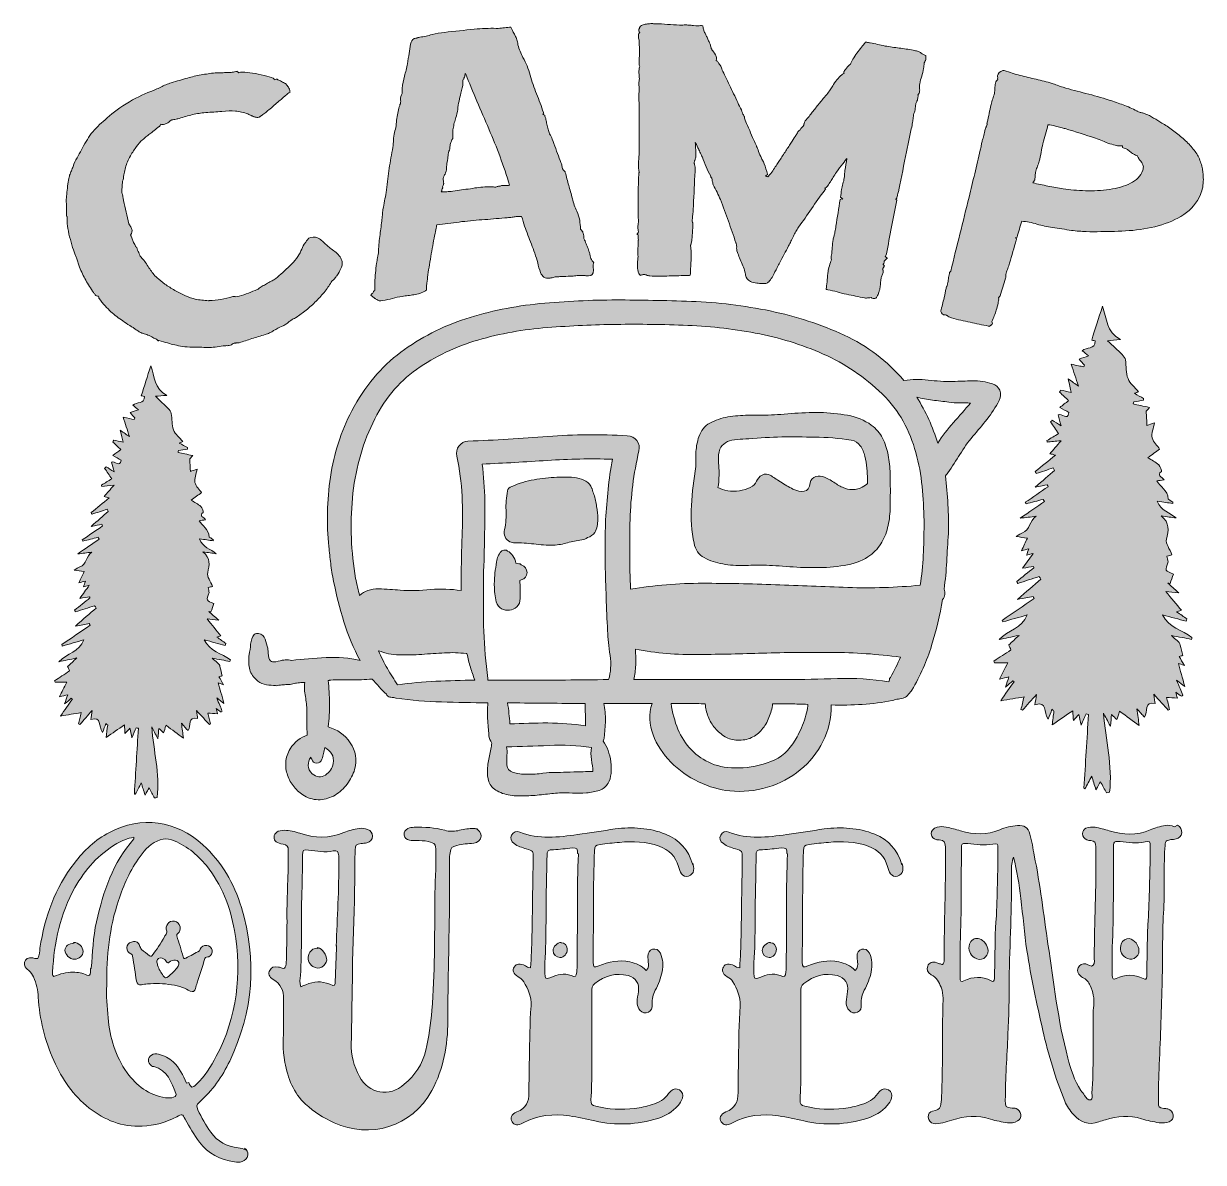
# Model space of a CAD drawing. Header units: inches. Extents: x 35 to 465, y -457 to -43.
import ezdxf

# ---------------------------------------------------------------- set-up
doc = ezdxf.new("R2010")
doc.units = ezdxf.units.IN
doc.header["$MEASUREMENT"] = 0
doc.layers.add('Layer 1', color=7, linetype='Continuous')

# ---------------------------------------------------------------- blocks, each defined once
blk = doc.blocks.new('block 3')
at = {"layer": 'Layer 1', "true_color": 0x0b0b0b}
h = blk.add_hatch(color=28, dxfattribs=at)
h.dxf.hatch_style = 2
edge = h.paths.add_edge_path()
edge.add_spline(control_points=[(115.52, -452.03), (116.46, -452.65), (116.93, -453.44), (116.77, -454.54), (116.61, -455.79), (115.83, -456.58), (114.73, -456.89), (113.79, -457.21), (112.85, -457.21), (111.91, -457.05), (106.73, -456.26), (102.33, -454.07), (99.19, -449.83), (97.15, -447.16), (95.58, -444.34), (94.01, -441.51), (92.92, -439.47), (92.92, -439.47), (90.88, -440.57), (86.95, -442.61), (82.87, -443.87), (78.32, -444.02), (70.94, -444.34), (64.67, -441.83), (59.02, -437.43), (53.21, -432.88), (49.13, -426.92), (46.15, -420.17), (42.85, -412.79), (40.97, -405.1), (40.5, -397.1), (40.34, -394.59), (39.87, -392.08), (38.77, -389.72), (38.3, -388.78), (37.83, -387.99), (37.05, -387.37), (35.47, -386.11), (35.16, -385.17), (35.63, -384.07), (36.26, -382.82), (37.2, -382.5), (39.24, -382.97), (39.56, -382.97), (39.87, -382.97), (40.34, -382.97), (40.97, -381.72), (40.97, -380.46), (41.13, -379.21), (42.85, -367.91), (46.62, -357.39), (53.68, -348.29), (57.13, -343.74), (61.21, -339.81), (66.39, -337.15), (78.01, -331.03), (90.72, -332.75), (100.45, -341.7), (107.35, -347.98), (111.75, -355.67), (114.42, -364.45), (120.22, -383.6), (118.81, -402.28), (110.18, -420.33), (107.51, -425.98), (103.9, -431.15), (99.04, -435.39), (98.1, -436.18), (98.1, -436.96), (98.57, -438.06), (99.98, -440.88), (101.39, -443.71), (103.27, -446.22), (105.78, -449.52), (109.08, -451.56), (113.32, -451.87), (114.26, -452.03), (115.2, -452.18), (115.99, -452.65), (115.99, -452.65), (115.52, -452.03), (115.52, -452.03)], knot_values=[0, 0, 0, 0, 1, 1, 1, 2, 2, 2, 3, 3, 3, 4, 4, 4, 5, 5, 5, 6, 6, 6, 7, 7, 7, 8, 8, 8, 9, 9, 9, 10, 10, 10, 11, 11, 11, 12, 12, 12, 13, 13, 13, 14, 14, 14, 15, 15, 15, 16, 16, 16, 17, 17, 17, 18, 18, 18, 19, 19, 19, 20, 20, 20, 21, 21, 21, 22, 22, 22, 23, 23, 23, 24, 24, 24, 25, 25, 25, 26, 26, 26, 27, 27, 27, 27], degree=3, periodic=1)
edge = h.paths.add_edge_path()
edge.add_spline(control_points=[(59.8, -386.58), (60.27, -380.93), (60.43, -375.28), (61.69, -369.63), (64.2, -358.65), (67.65, -348.13), (75.34, -339.5), (75.34, -339.5), (75.34, -339.34), (75.34, -338.87), (72.98, -339.34), (70.94, -340.13), (69.06, -341.23), (62.47, -344.99), (57.6, -350.64), (53.84, -357.23), (48.5, -366.81), (46.3, -377.17), (45.68, -387.99), (45.68, -388.47), (45.52, -389.09), (46.15, -389.57), (48.34, -388.62), (50.7, -387.99), (53.21, -387.99), (54.94, -387.99), (56.66, -388.31), (58.23, -389.09), (59.02, -389.41), (59.49, -389.09), (59.49, -388.15), (59.49, -387.68), (59.49, -387.21), (59.49, -386.74), (59.49, -386.74), (59.8, -386.58), (59.8, -386.58)], knot_values=[0, 0, 0, 0, 1, 1, 1, 2, 2, 2, 3, 3, 3, 4, 4, 4, 5, 5, 5, 6, 6, 6, 7, 7, 7, 8, 8, 8, 9, 9, 9, 10, 10, 10, 11, 11, 11, 12, 12, 12, 12], degree=3, periodic=1)
edge = h.paths.add_edge_path()
edge.add_spline(control_points=[(53.37, -377.17), (55.09, -377.17), (56.82, -378.74), (56.82, -380.46), (56.82, -382.03), (55.41, -383.29), (53.68, -383.29), (51.95, -383.29), (50.23, -381.56), (50.23, -379.99), (50.23, -378.58), (51.64, -377.48), (53.52, -377.48), (53.52, -377.48), (53.37, -377.17), (53.37, -377.17)], knot_values=[0, 0, 0, 0, 1, 1, 1, 2, 2, 2, 3, 3, 3, 4, 4, 4, 5, 5, 5, 5], degree=3, periodic=1)
edge = h.paths.add_edge_path()
edge.add_spline(control_points=[(95.27, -428.17), (96.21, -430.21), (96.53, -430.21), (98.1, -428.8), (101.08, -425.82), (103.43, -422.36), (105.31, -418.6), (112.85, -404.16), (114.73, -388.78), (111.91, -372.77), (110.34, -364.14), (107.2, -356.14), (101.7, -349.23), (98.25, -344.99), (94.17, -341.7), (88.99, -339.81), (87.58, -339.34), (86.33, -339.34), (84.91, -339.81), (81.62, -340.91), (79.42, -343.27), (77.54, -345.93), (73.93, -350.8), (71.57, -356.29), (69.69, -361.94), (66.39, -371.83), (65.29, -382.03), (65.45, -392.86), (65.14, -396.47), (65.61, -400.55), (65.92, -404.63), (66.55, -411.85), (68.59, -418.6), (72.83, -424.56), (76.28, -429.27), (80.67, -432.72), (86.8, -433.66), (87.89, -433.82), (88.84, -433.82), (89.78, -433.51), (90.56, -433.19), (90.88, -432.72), (90.56, -432.1), (88.84, -428.17), (87.74, -423.62), (82.56, -422.36), (82.24, -422.36), (81.93, -422.21), (81.77, -422.05), (80.2, -420.95), (80.2, -419.07), (81.77, -418.13), (82.56, -417.66), (83.34, -417.66), (84.28, -417.81), (86.33, -418.28), (88.05, -419.23), (89.62, -420.64), (91.82, -422.84), (93.23, -425.51), (94.48, -428.33), (94.48, -428.33), (95.27, -428.17), (95.27, -428.17)], knot_values=[0, 0, 0, 0, 1, 1, 1, 2, 2, 2, 3, 3, 3, 4, 4, 4, 5, 5, 5, 6, 6, 6, 7, 7, 7, 8, 8, 8, 9, 9, 9, 10, 10, 10, 11, 11, 11, 12, 12, 12, 13, 13, 13, 14, 14, 14, 15, 15, 15, 16, 16, 16, 17, 17, 17, 18, 18, 18, 19, 19, 19, 20, 20, 20, 21, 21, 21, 21], degree=3, periodic=1)
h = blk.add_hatch(color=28, dxfattribs=at)
h.dxf.hatch_style = 2
edge = h.paths.add_edge_path()
edge.add_spline(control_points=[(455.11, -334.48), (456.21, -335.11), (456.83, -336.05), (456.68, -337.3), (456.52, -338.56), (455.73, -339.19), (454.63, -339.5), (454.32, -339.66), (454.01, -339.66), (453.69, -339.66), (450.71, -339.97), (450.71, -340.13), (450.56, -342.95), (450.08, -350.8), (450.56, -358.65), (450.08, -366.5), (449.61, -374.65), (449.77, -382.82), (449.61, -390.98), (449.3, -401.18), (448.98, -411.38), (448.51, -421.58), (448.36, -426.13), (448.2, -430.68), (448.2, -435.23), (448.2, -437.12), (448.36, -437.28), (450.24, -437.59), (450.71, -437.59), (451.18, -437.59), (451.65, -437.75), (452.75, -438.06), (453.38, -438.84), (453.54, -439.94), (453.69, -441.04), (453.22, -441.98), (452.12, -442.45), (451.03, -442.93), (449.77, -442.93), (448.51, -442.77), (446.32, -442.45), (444.12, -441.98), (442.08, -441.35), (437.69, -439.94), (433.29, -440.26), (428.9, -441.67), (428.11, -441.98), (427.33, -442.14), (426.54, -442.45), (422.78, -443.87), (419.79, -442.61), (417.28, -439.79), (416.03, -438.37), (414.93, -436.8), (414.14, -434.92), (410.69, -426.6), (408.18, -417.97), (406.14, -409.18), (403.94, -399.61), (401.9, -389.88), (400.33, -380.15), (399.39, -373.87), (398.92, -367.44), (398.14, -361.16), (397.51, -356.14), (396.73, -351.11), (395.47, -346.09), (394.84, -347.82), (394.68, -349.54), (394.68, -351.27), (395, -364.45), (394.06, -377.64), (393.9, -390.82), (393.9, -397.41), (393.74, -404), (393.43, -410.59), (393.11, -418.6), (392.49, -426.6), (392.49, -434.61), (392.49, -437.12), (392.49, -437.12), (395, -437.43), (395.47, -437.43), (395.94, -437.43), (396.41, -437.59), (397.35, -437.9), (397.98, -438.69), (398.14, -439.79), (398.29, -440.88), (397.82, -441.67), (396.88, -442.14), (395.78, -442.77), (394.53, -442.93), (393.27, -442.77), (391.23, -442.45), (389.19, -442.14), (387.15, -441.51), (382.44, -439.94), (377.73, -440.26), (373.03, -441.83), (371.93, -442.14), (370.83, -442.45), (369.73, -442.77), (368.63, -443.08), (367.53, -443.24), (366.43, -443.08), (365.34, -442.77), (364.55, -441.98), (364.39, -440.73), (364.39, -439.63), (365.02, -438.69), (365.96, -438.53), (369.42, -438.22), (369.1, -435.86), (369.26, -433.35), (369.73, -422.84), (369.57, -412.16), (369.73, -401.49), (369.73, -398.82), (370.2, -396.16), (369.1, -393.49), (368.32, -391.61), (367.53, -389.88), (365.49, -388.94), (364.08, -388.15), (363.77, -386.9), (364.24, -385.8), (364.71, -384.54), (365.96, -384.07), (367.53, -384.54), (368, -384.7), (368.47, -384.86), (368.95, -385.01), (369.26, -385.17), (369.57, -385.33), (369.89, -385.01), (370.36, -384.39), (370.2, -383.6), (370.2, -382.82), (370.2, -369.95), (370.83, -357.08), (370.67, -344.21), (370.67, -343.58), (370.67, -342.95), (370.67, -342.33), (370.51, -340.44), (370.36, -340.28), (368.47, -339.81), (368.16, -339.81), (367.85, -339.81), (367.53, -339.81), (366.43, -339.5), (365.65, -338.87), (365.49, -337.62), (365.49, -336.52), (366.28, -335.58), (367.69, -335.26), (368.79, -334.95), (369.89, -334.95), (370.98, -335.26), (372.71, -335.58), (374.44, -336.05), (376.16, -336.52), (381.03, -337.93), (385.74, -338.24), (390.45, -336.21), (392.49, -335.26), (394.68, -334.79), (396.88, -334.63), (399.55, -334.48), (400.65, -335.26), (401.43, -337.77), (402.22, -340.28), (402.53, -342.95), (403, -345.46), (405.2, -356.14), (406.45, -366.97), (408.02, -377.8), (410.06, -391.61), (411.63, -405.57), (415.24, -419.23), (416.34, -423.31), (417.6, -427.39), (419.95, -431), (420.42, -431.63), (420.89, -432.25), (421.36, -432.88), (421.99, -433.51), (422.46, -434.76), (423.56, -434.45), (424.5, -434.14), (424.03, -432.88), (424.03, -432.1), (424.66, -422.68), (424.35, -413.26), (424.5, -403.85), (424.5, -402.59), (424.5, -401.34), (424.66, -400.08), (424.97, -397.57), (424.35, -395.22), (423.4, -392.86), (422.78, -391.61), (421.99, -390.51), (420.58, -389.88), (420.27, -389.72), (420.11, -389.57), (419.95, -389.41), (418.85, -388.62), (418.54, -387.52), (419.01, -386.43), (419.48, -385.33), (420.58, -384.86), (421.84, -385.01), (422.78, -385.17), (423.72, -386.27), (424.5, -385.48), (425.29, -384.7), (424.82, -383.44), (424.82, -382.35), (424.97, -369.79), (425.6, -357.23), (425.44, -344.68), (425.44, -343.9), (425.44, -343.11), (425.44, -342.33), (425.44, -340.91), (424.97, -340.13), (423.56, -340.13), (423.09, -340.13), (422.62, -339.97), (422.15, -339.81), (421.21, -339.5), (420.58, -338.72), (420.58, -337.62), (420.58, -336.68), (421.05, -336.05), (421.84, -335.58), (422.93, -335.11), (424.03, -335.11), (425.13, -335.26), (426.86, -335.58), (428.58, -336.05), (430.31, -336.52), (435.33, -338.09), (440.35, -338.4), (445.22, -336.21), (446.95, -335.42), (448.83, -334.95), (450.71, -334.63), (451.81, -334.48), (452.91, -334.48), (454.01, -335.11), (454.01, -335.11), (455.11, -334.48), (455.11, -334.48)], knot_values=[0, 0, 0, 0, 1, 1, 1, 2, 2, 2, 3, 3, 3, 4, 4, 4, 5, 5, 5, 6, 6, 6, 7, 7, 7, 8, 8, 8, 9, 9, 9, 10, 10, 10, 11, 11, 11, 12, 12, 12, 13, 13, 13, 14, 14, 14, 15, 15, 15, 16, 16, 16, 17, 17, 17, 18, 18, 18, 19, 19, 19, 20, 20, 20, 21, 21, 21, 22, 22, 22, 23, 23, 23, 24, 24, 24, 25, 25, 25, 26, 26, 26, 27, 27, 27, 28, 28, 28, 29, 29, 29, 30, 30, 30, 31, 31, 31, 32, 32, 32, 33, 33, 33, 34, 34, 34, 35, 35, 35, 36, 36, 36, 37, 37, 37, 38, 38, 38, 39, 39, 39, 40, 40, 40, 41, 41, 41, 42, 42, 42, 43, 43, 43, 44, 44, 44, 45, 45, 45, 46, 46, 46, 47, 47, 47, 48, 48, 48, 49, 49, 49, 50, 50, 50, 51, 51, 51, 52, 52, 52, 53, 53, 53, 54, 54, 54, 55, 55, 55, 56, 56, 56, 57, 57, 57, 58, 58, 58, 59, 59, 59, 60, 60, 60, 61, 61, 61, 62, 62, 62, 63, 63, 63, 64, 64, 64, 65, 65, 65, 66, 66, 66, 67, 67, 67, 68, 68, 68, 69, 69, 69, 70, 70, 70, 71, 71, 71, 72, 72, 72, 73, 73, 73, 74, 74, 74, 75, 75, 75, 76, 76, 76, 77, 77, 77, 78, 78, 78, 79, 79, 79, 80, 80, 80, 81, 81, 81, 82, 82, 82, 83, 83, 83, 84, 84, 84, 85, 85, 85, 85], degree=3, periodic=1)
edge = h.paths.add_edge_path()
edge.add_spline(control_points=[(389.19, -368.85), (389.5, -360.22), (389.82, -351.58), (389.82, -342.95), (389.82, -341.23), (389.66, -341.07), (387.94, -341.38), (384.8, -342.01), (381.81, -341.54), (378.83, -341.23), (378.52, -341.23), (378.21, -341.23), (377.89, -341.23), (376.95, -341.07), (376.48, -341.54), (376.48, -342.48), (376.48, -342.95), (376.48, -343.42), (376.48, -343.9), (376.48, -356.14), (376.48, -368.38), (376.01, -379.68), (376.01, -383.6), (376.01, -386.74), (376.01, -389.88), (376.01, -391.29), (376.32, -391.61), (377.42, -391.13), (380.72, -389.57), (384.01, -389.41), (387.31, -391.13), (388.09, -391.61), (388.56, -391.29), (388.56, -390.35), (388.56, -389.57), (388.56, -388.78), (388.56, -387.99), (388.72, -381.87), (388.72, -375.75), (389.03, -369.63), (389.03, -369.63), (389.19, -368.85), (389.19, -368.85)], knot_values=[0, 0, 0, 0, 1, 1, 1, 2, 2, 2, 3, 3, 3, 4, 4, 4, 5, 5, 5, 6, 6, 6, 7, 7, 7, 8, 8, 8, 9, 9, 9, 10, 10, 10, 11, 11, 11, 12, 12, 12, 13, 13, 13, 14, 14, 14, 14], degree=3, periodic=1)
edge = h.paths.add_edge_path()
edge.add_spline(control_points=[(383.07, -375.91), (384.64, -376.22), (386.21, -378.42), (386.21, -380.15), (386.21, -381.4), (385.58, -382.35), (384.64, -382.97), (383.54, -383.6), (382.44, -383.44), (381.34, -382.82), (379.62, -381.72), (378.83, -379.68), (379.46, -377.8), (379.93, -376.38), (381.34, -375.44), (382.6, -375.75), (382.6, -375.75), (383.07, -375.91), (383.07, -375.91)], knot_values=[0, 0, 0, 0, 1, 1, 1, 2, 2, 2, 3, 3, 3, 4, 4, 4, 5, 5, 5, 6, 6, 6, 6], degree=3, periodic=1)
edge = h.paths.add_edge_path()
edge.add_spline(control_points=[(444.59, -368.06), (444.91, -359.43), (445.22, -350.8), (445.22, -342.17), (445.22, -340.44), (445.06, -340.28), (443.34, -340.6), (440.2, -341.23), (437.21, -340.76), (434.23, -340.44), (433.92, -340.44), (433.61, -340.44), (433.29, -340.44), (432.35, -340.28), (431.88, -340.76), (431.88, -341.7), (431.88, -342.17), (431.88, -342.64), (431.88, -343.11), (431.88, -355.35), (431.88, -367.59), (431.41, -378.89), (431.41, -382.82), (431.41, -385.95), (431.41, -389.09), (431.41, -390.51), (431.72, -390.82), (432.82, -390.35), (436.12, -388.78), (439.41, -388.62), (442.71, -390.35), (443.49, -390.82), (443.96, -390.51), (443.96, -389.57), (443.96, -388.78), (443.96, -387.99), (443.96, -387.21), (444.12, -381.09), (444.12, -374.97), (444.44, -368.85), (444.44, -368.85), (444.59, -368.06), (444.59, -368.06)], knot_values=[0, 0, 0, 0, 1, 1, 1, 2, 2, 2, 3, 3, 3, 4, 4, 4, 5, 5, 5, 6, 6, 6, 7, 7, 7, 8, 8, 8, 9, 9, 9, 10, 10, 10, 11, 11, 11, 12, 12, 12, 13, 13, 13, 14, 14, 14, 14], degree=3, periodic=1)
edge = h.paths.add_edge_path()
edge.add_spline(control_points=[(441.14, -380.15), (441.14, -381.4), (440.51, -382.35), (439.41, -382.97), (438.31, -383.6), (437.21, -383.29), (436.27, -382.66), (434.55, -381.56), (433.92, -379.52), (434.7, -377.64), (435.17, -376.38), (436.43, -375.6), (437.69, -375.75), (439.41, -376.07), (441.14, -378.27), (441.14, -380.15)], knot_values=[0, 0, 0, 0, 1, 1, 1, 2, 2, 2, 3, 3, 3, 4, 4, 4, 5, 5, 5, 5], degree=3, periodic=1)
h = blk.add_hatch(color=28, dxfattribs=at)
h.dxf.hatch_style = 2
edge = h.paths.add_edge_path()
edge.add_spline(control_points=[(199.47, -335.73), (200.88, -336.05), (201.82, -337.3), (201.67, -338.56), (201.51, -339.81), (200.57, -340.91), (199, -341.07), (196.96, -341.23), (194.92, -341.38), (192.88, -341.86), (191, -342.33), (190.68, -342.64), (190.37, -344.52), (190.21, -345.46), (190.21, -346.41), (190.21, -347.35), (190.21, -352.05), (190.21, -356.76), (190.21, -361.47), (190.05, -376.22), (189.58, -390.98), (189.58, -405.73), (189.58, -414.52), (188.01, -423.15), (183.78, -431), (176.56, -444.49), (161.18, -448.73), (148.15, -442.77), (144.38, -441.04), (140.77, -438.84), (137.79, -436.02), (133.4, -431.94), (131.36, -426.6), (130.26, -420.8), (129.32, -416.24), (129.79, -411.69), (129.79, -407.14), (129.79, -404), (129.79, -400.87), (129.79, -397.73), (129.79, -394.74), (128.85, -392.23), (126.02, -390.66), (124.45, -389.72), (124.14, -388.47), (124.77, -387.37), (125.24, -386.27), (126.34, -385.8), (127.91, -386.11), (128.38, -386.27), (128.85, -386.43), (129.32, -386.58), (130.1, -386.9), (130.42, -386.43), (130.57, -385.64), (130.73, -384.7), (130.89, -383.76), (130.89, -382.82), (130.89, -378.42), (131.04, -374.03), (131.04, -369.63), (130.89, -361.63), (131.51, -353.63), (131.51, -345.62), (131.51, -344.99), (131.51, -344.37), (131.51, -343.74), (131.51, -342.33), (131.04, -341.54), (129.63, -341.38), (127.28, -341.07), (126.34, -340.28), (126.34, -338.87), (126.34, -337.3), (127.75, -336.36), (130.1, -336.36), (131.99, -336.36), (133.87, -336.83), (135.75, -337.46), (141.09, -339.19), (146.43, -339.5), (151.76, -337.15), (153.49, -336.36), (155.37, -336.05), (157.25, -335.73), (158.35, -335.58), (159.45, -335.58), (160.39, -336.05), (161.49, -336.52), (162.12, -337.3), (162.12, -338.56), (162.12, -339.81), (161.33, -340.6), (160.08, -340.91), (159.45, -341.07), (158.67, -341.07), (158.04, -341.23), (156.16, -341.38), (155.84, -341.7), (155.84, -343.58), (155.68, -347.03), (155.68, -350.49), (155.68, -353.94), (155.68, -363.67), (155.21, -373.4), (154.9, -383.13), (154.9, -384.86), (154.9, -386.58), (154.9, -388.31), (154.74, -396.78), (154.58, -405.26), (154.43, -413.73), (154.27, -418.13), (155.37, -422.21), (157.41, -425.98), (160.71, -432.25), (168.4, -433.51), (173.73, -428.8), (177.66, -425.51), (180.32, -421.42), (181.58, -416.4), (182.68, -411.69), (183.31, -406.83), (183.78, -401.96), (184.87, -388.47), (184.72, -374.97), (184.87, -361.47), (184.87, -355.67), (185.35, -349.86), (185.19, -344.05), (185.19, -341.23), (185.03, -341.07), (182.36, -340.44), (180.95, -340.13), (179.54, -340.13), (177.97, -340.13), (177.18, -340.13), (176.4, -340.13), (175.62, -339.97), (174.52, -339.81), (173.89, -339.19), (173.73, -338.09), (173.58, -336.99), (174.05, -336.21), (174.99, -335.73), (175.77, -335.42), (176.56, -335.26), (177.34, -335.26), (181.11, -335.11), (184.87, -335.42), (188.48, -336.36), (190.05, -336.83), (191.62, -336.83), (193.19, -336.52), (194.92, -336.05), (196.65, -335.73), (198.37, -335.73), (199, -335.73), (199.78, -335.73), (200.41, -335.89), (200.41, -335.89), (199.47, -335.73), (199.47, -335.73)], knot_values=[0, 0, 0, 0, 1, 1, 1, 2, 2, 2, 3, 3, 3, 4, 4, 4, 5, 5, 5, 6, 6, 6, 7, 7, 7, 8, 8, 8, 9, 9, 9, 10, 10, 10, 11, 11, 11, 12, 12, 12, 13, 13, 13, 14, 14, 14, 15, 15, 15, 16, 16, 16, 17, 17, 17, 18, 18, 18, 19, 19, 19, 20, 20, 20, 21, 21, 21, 22, 22, 22, 23, 23, 23, 24, 24, 24, 25, 25, 25, 26, 26, 26, 27, 27, 27, 28, 28, 28, 29, 29, 29, 30, 30, 30, 31, 31, 31, 32, 32, 32, 33, 33, 33, 34, 34, 34, 35, 35, 35, 36, 36, 36, 37, 37, 37, 38, 38, 38, 39, 39, 39, 40, 40, 40, 41, 41, 41, 42, 42, 42, 43, 43, 43, 44, 44, 44, 45, 45, 45, 46, 46, 46, 47, 47, 47, 48, 48, 48, 49, 49, 49, 50, 50, 50, 51, 51, 51, 52, 52, 52, 53, 53, 53, 54, 54, 54, 54], degree=3, periodic=1)
edge = h.paths.add_edge_path()
edge.add_spline(control_points=[(148.94, -378.58), (149.25, -368.22), (150.03, -357.86), (149.88, -347.51), (149.88, -346.88), (149.88, -346.25), (149.88, -345.62), (149.72, -344.05), (149.41, -343.58), (147.84, -343.9), (144.86, -344.52), (141.87, -343.9), (138.89, -343.58), (136.85, -343.42), (136.69, -343.42), (136.69, -345.46), (136.69, -350.64), (136.54, -355.82), (136.38, -361), (136.07, -370.42), (136.54, -379.83), (135.91, -389.25), (135.75, -390.51), (135.6, -391.76), (136.07, -393.33), (136.85, -393.02), (137.32, -392.7), (137.95, -392.55), (140.77, -391.29), (143.6, -391.13), (146.58, -392.39), (148.46, -393.17), (148.62, -393.02), (148.62, -390.98), (148.78, -386.74), (148.94, -382.5), (149.09, -378.27), (149.09, -378.27), (148.94, -378.58), (148.94, -378.58)], knot_values=[0, 0, 0, 0, 1, 1, 1, 2, 2, 2, 3, 3, 3, 4, 4, 4, 5, 5, 5, 6, 6, 6, 7, 7, 7, 8, 8, 8, 9, 9, 9, 10, 10, 10, 11, 11, 11, 12, 12, 12, 13, 13, 13, 13], degree=3, periodic=1)
edge = h.paths.add_edge_path()
edge.add_spline(control_points=[(142.19, -379.05), (143.91, -379.52), (145.48, -381.56), (145.48, -383.6), (145.33, -384.54), (144.86, -385.48), (143.76, -386.11), (142.66, -386.74), (141.56, -386.58), (140.46, -385.95), (138.89, -384.86), (138.26, -382.97), (139.05, -381.25), (139.68, -379.83), (141.09, -379.05), (142.34, -379.36), (142.34, -379.36), (142.19, -379.05), (142.19, -379.05)], knot_values=[0, 0, 0, 0, 1, 1, 1, 2, 2, 2, 3, 3, 3, 4, 4, 4, 5, 5, 5, 6, 6, 6, 6], degree=3, periodic=1)
h = blk.add_hatch(color=28, dxfattribs=at)
h.dxf.hatch_style = 2
edge = h.paths.add_edge_path()
edge.add_spline(control_points=[(278.72, -348.29), (279.03, -349.07), (279.19, -350.02), (279.03, -350.96), (278.88, -352.05), (278.25, -352.68), (277.15, -353), (276.05, -353.31), (275.27, -353), (274.64, -352.21), (274.01, -351.43), (273.85, -350.49), (273.54, -349.54), (272.44, -345.93), (270.09, -343.42), (266.48, -342.17), (261.77, -340.44), (256.9, -340.28), (252.04, -340.76), (249.68, -340.91), (247.33, -341.23), (244.98, -341.54), (243.09, -341.86), (243.09, -342.01), (242.94, -343.9), (242.47, -356.76), (242.62, -369.63), (242.47, -382.5), (242.47, -383.13), (242.47, -383.76), (242.47, -384.39), (242.62, -386.27), (242.78, -386.43), (244.51, -385.64), (248.12, -384.23), (251.88, -383.44), (255.81, -384.23), (258, -384.7), (260.04, -385.64), (261.77, -387.37), (262.87, -386.43), (262.71, -385.33), (262.55, -384.23), (262.55, -383.6), (262.4, -382.97), (262.4, -382.35), (262.4, -380.93), (263.02, -379.99), (264.12, -379.68), (265.22, -379.36), (266.32, -379.83), (266.95, -381.09), (267.89, -383.29), (268.05, -385.48), (267.58, -387.84), (267.11, -390.19), (266.16, -392.39), (265.07, -394.59), (264.28, -396.16), (263.81, -397.73), (263.97, -399.61), (263.97, -399.92), (263.97, -400.24), (263.97, -400.55), (263.81, -401.81), (263.02, -402.59), (261.77, -402.75), (260.51, -402.91), (259.73, -402.28), (259.1, -401.34), (258.63, -400.55), (258.47, -399.76), (258.47, -398.82), (258.47, -397.57), (258.79, -396.31), (258.94, -395.06), (259.42, -392.08), (258, -390.04), (255.18, -389.25), (250.63, -387.99), (246.7, -389.41), (243.09, -392.08), (242, -392.86), (242, -393.96), (242, -395.06), (242, -400.55), (242, -406.04), (242, -411.54), (241.84, -419.23), (242.15, -426.92), (241.68, -434.45), (241.52, -436.02), (242.15, -436.49), (243.41, -436.8), (248.12, -437.9), (252.82, -438.06), (257.53, -437.59), (259.73, -437.28), (261.93, -436.8), (263.97, -436.18), (266.32, -435.39), (268.52, -434.29), (269.93, -432.1), (270.24, -431.78), (270.56, -431.47), (270.87, -431.15), (271.81, -430.37), (272.75, -430.21), (273.85, -430.84), (274.95, -431.47), (275.27, -432.57), (274.95, -433.82), (274.64, -434.92), (274.01, -435.7), (273.38, -436.49), (271.34, -438.84), (268.83, -440.26), (266.01, -441.2), (258.47, -443.55), (250.78, -443.87), (243.09, -442.14), (239.95, -441.51), (236.97, -440.73), (233.83, -440.26), (228.03, -439.47), (222.38, -439.94), (217.04, -442.77), (215, -443.87), (213.74, -443.71), (212.96, -442.45), (212.18, -441.2), (212.65, -439.63), (214.69, -438.84), (218.14, -437.43), (219.08, -435.23), (219.08, -431.78), (219.08, -427.7), (219.24, -423.62), (219.24, -419.54), (219.4, -413.11), (219.4, -406.67), (219.87, -400.24), (220.02, -396.94), (218.77, -394.12), (217.2, -391.45), (216.73, -390.66), (215.94, -390.19), (215.16, -389.72), (213.43, -388.47), (212.96, -387.37), (213.74, -386.11), (214.53, -384.86), (215.78, -384.7), (217.83, -385.64), (218.3, -385.95), (218.77, -386.43), (219.71, -386.43), (219.87, -382.5), (220.18, -378.74), (220.18, -374.97), (220.34, -369.01), (220.34, -363.04), (220.49, -357.08), (220.49, -353.47), (220.65, -349.86), (220.65, -346.25), (220.65, -343.9), (220.65, -343.9), (218.14, -343.11), (216.57, -342.64), (215, -342.17), (213.74, -341.23), (212.49, -340.44), (212.18, -339.19), (212.8, -338.09), (213.43, -336.99), (214.53, -336.52), (215.78, -336.99), (222.69, -339.81), (229.75, -338.87), (236.82, -337.93), (241.37, -337.3), (245.92, -336.52), (250.47, -335.89), (256.75, -335.11), (262.87, -335.42), (268.83, -337.77), (274.01, -339.81), (277.15, -343.58), (278.72, -348.92), (278.72, -348.92), (278.72, -348.29), (278.72, -348.29)], knot_values=[0, 0, 0, 0, 1, 1, 1, 2, 2, 2, 3, 3, 3, 4, 4, 4, 5, 5, 5, 6, 6, 6, 7, 7, 7, 8, 8, 8, 9, 9, 9, 10, 10, 10, 11, 11, 11, 12, 12, 12, 13, 13, 13, 14, 14, 14, 15, 15, 15, 16, 16, 16, 17, 17, 17, 18, 18, 18, 19, 19, 19, 20, 20, 20, 21, 21, 21, 22, 22, 22, 23, 23, 23, 24, 24, 24, 25, 25, 25, 26, 26, 26, 27, 27, 27, 28, 28, 28, 29, 29, 29, 30, 30, 30, 31, 31, 31, 32, 32, 32, 33, 33, 33, 34, 34, 34, 35, 35, 35, 36, 36, 36, 37, 37, 37, 38, 38, 38, 39, 39, 39, 40, 40, 40, 41, 41, 41, 42, 42, 42, 43, 43, 43, 44, 44, 44, 45, 45, 45, 46, 46, 46, 47, 47, 47, 48, 48, 48, 49, 49, 49, 50, 50, 50, 51, 51, 51, 52, 52, 52, 53, 53, 53, 54, 54, 54, 55, 55, 55, 56, 56, 56, 57, 57, 57, 58, 58, 58, 59, 59, 59, 60, 60, 60, 61, 61, 61, 62, 62, 62, 63, 63, 63, 64, 64, 64, 64], degree=3, periodic=1)
edge = h.paths.add_edge_path()
edge.add_spline(control_points=[(236.82, -344.84), (236.97, -343.11), (236.66, -342.8), (234.78, -342.8), (232.58, -342.95), (230.38, -343.42), (228.03, -343.42), (225.99, -343.42), (225.67, -343.74), (225.67, -345.78), (225.67, -348.76), (225.52, -351.74), (225.52, -354.72), (225.2, -364.61), (225.52, -374.65), (224.89, -384.54), (224.89, -385.8), (224.89, -387.05), (224.89, -388.31), (224.89, -390.51), (225.04, -390.66), (227.08, -389.88), (229.44, -388.94), (231.79, -388.15), (234.46, -389.25), (236.03, -389.88), (236.34, -389.72), (236.5, -387.84), (236.66, -385.95), (236.66, -384.07), (236.66, -382.19), (236.82, -369.79), (236.5, -357.39), (237.13, -344.99), (237.13, -344.99), (236.82, -344.84), (236.82, -344.84)], knot_values=[0, 0, 0, 0, 1, 1, 1, 2, 2, 2, 3, 3, 3, 4, 4, 4, 5, 5, 5, 6, 6, 6, 7, 7, 7, 8, 8, 8, 9, 9, 9, 10, 10, 10, 11, 11, 11, 12, 12, 12, 12], degree=3, periodic=1)
edge = h.paths.add_edge_path()
edge.add_spline(control_points=[(230.85, -377.32), (232.11, -377.32), (233.05, -378.27), (233.05, -379.68), (233.05, -381.25), (231.79, -382.66), (230.38, -382.66), (229.13, -382.66), (227.87, -381.4), (227.87, -380.15), (227.87, -378.74), (229.44, -377.17), (230.85, -377.17), (230.85, -377.17), (230.85, -377.32), (230.85, -377.32)], knot_values=[0, 0, 0, 0, 1, 1, 1, 2, 2, 2, 3, 3, 3, 4, 4, 4, 5, 5, 5, 5], degree=3, periodic=1)
h = blk.add_hatch(color=28, dxfattribs=at)
h.dxf.hatch_style = 2
edge = h.paths.add_edge_path()
edge.add_spline(control_points=[(354.83, -348.29), (355.14, -349.07), (355.3, -350.02), (355.14, -350.96), (354.99, -352.05), (354.36, -352.68), (353.26, -353), (352.16, -353.31), (351.38, -353), (350.75, -352.21), (350.12, -351.43), (349.96, -350.49), (349.65, -349.54), (348.55, -345.93), (346.2, -343.42), (342.59, -342.17), (337.88, -340.44), (333.01, -340.28), (328.15, -340.76), (325.79, -340.91), (323.44, -341.23), (321.09, -341.54), (319.2, -341.86), (319.2, -342.01), (319.05, -343.9), (318.58, -356.76), (318.73, -369.63), (318.58, -382.5), (318.58, -383.13), (318.58, -383.76), (318.58, -384.39), (318.73, -386.27), (318.89, -386.43), (320.61, -385.64), (324.22, -384.23), (327.99, -383.44), (331.91, -384.23), (334.11, -384.7), (336.15, -385.64), (337.88, -387.37), (338.98, -386.43), (338.82, -385.33), (338.66, -384.23), (338.66, -383.6), (338.51, -382.97), (338.51, -382.35), (338.51, -380.93), (339.13, -379.99), (340.23, -379.68), (341.33, -379.36), (342.43, -379.83), (343.06, -381.09), (344, -383.29), (344.16, -385.48), (343.69, -387.84), (343.21, -390.19), (342.27, -392.39), (341.17, -394.59), (340.39, -396.16), (339.92, -397.73), (340.08, -399.61), (340.08, -399.92), (340.08, -400.24), (340.08, -400.55), (339.92, -401.81), (339.13, -402.59), (337.88, -402.75), (336.62, -402.91), (335.84, -402.28), (335.21, -401.34), (334.74, -400.55), (334.58, -399.76), (334.58, -398.82), (334.58, -397.57), (334.9, -396.31), (335.05, -395.06), (335.52, -392.08), (334.11, -390.04), (331.29, -389.25), (326.74, -387.99), (322.81, -389.41), (319.2, -392.08), (318.1, -392.86), (318.1, -393.96), (318.1, -395.06), (318.1, -400.55), (318.1, -406.04), (318.1, -411.54), (317.95, -419.23), (318.26, -426.92), (317.79, -434.45), (317.63, -436.02), (318.26, -436.49), (319.52, -436.8), (324.22, -437.9), (328.93, -438.06), (333.64, -437.59), (335.84, -437.28), (338.04, -436.8), (340.08, -436.18), (342.43, -435.39), (344.63, -434.29), (346.04, -432.1), (346.35, -431.78), (346.67, -431.47), (346.98, -431.15), (347.92, -430.37), (348.87, -430.21), (349.96, -430.84), (351.06, -431.47), (351.38, -432.57), (351.06, -433.82), (350.75, -434.92), (350.12, -435.7), (349.49, -436.49), (347.45, -438.84), (344.94, -440.26), (342.12, -441.2), (334.58, -443.55), (326.89, -443.87), (319.2, -442.14), (316.06, -441.51), (313.08, -440.73), (309.94, -440.26), (304.14, -439.47), (298.49, -439.94), (293.15, -442.77), (291.11, -443.87), (289.86, -443.71), (289.07, -442.45), (288.29, -441.2), (288.76, -439.63), (290.8, -438.84), (294.25, -437.43), (295.19, -435.23), (295.19, -431.78), (295.19, -427.7), (295.35, -423.62), (295.35, -419.54), (295.5, -413.11), (295.5, -406.67), (295.98, -400.24), (296.13, -396.94), (294.88, -394.12), (293.31, -391.45), (292.84, -390.66), (292.05, -390.19), (291.27, -389.72), (289.54, -388.47), (289.07, -387.37), (289.86, -386.11), (290.64, -384.86), (291.89, -384.7), (293.93, -385.64), (294.41, -385.95), (294.88, -386.43), (295.82, -386.43), (295.98, -382.5), (296.29, -378.74), (296.29, -374.97), (296.45, -369.01), (296.45, -363.04), (296.6, -357.08), (296.6, -353.47), (296.76, -349.86), (296.76, -346.25), (296.76, -343.9), (296.76, -343.9), (294.25, -343.11), (292.68, -342.64), (291.11, -342.17), (289.86, -341.23), (288.6, -340.44), (288.29, -339.19), (288.91, -338.09), (289.54, -336.99), (290.64, -336.52), (291.89, -336.99), (298.8, -339.81), (305.86, -338.87), (312.93, -337.93), (317.48, -337.3), (322.03, -336.52), (326.58, -335.89), (332.86, -335.11), (338.98, -335.42), (344.94, -337.77), (350.12, -339.81), (353.26, -343.58), (354.83, -348.92), (354.83, -348.92), (354.83, -348.29), (354.83, -348.29)], knot_values=[0, 0, 0, 0, 1, 1, 1, 2, 2, 2, 3, 3, 3, 4, 4, 4, 5, 5, 5, 6, 6, 6, 7, 7, 7, 8, 8, 8, 9, 9, 9, 10, 10, 10, 11, 11, 11, 12, 12, 12, 13, 13, 13, 14, 14, 14, 15, 15, 15, 16, 16, 16, 17, 17, 17, 18, 18, 18, 19, 19, 19, 20, 20, 20, 21, 21, 21, 22, 22, 22, 23, 23, 23, 24, 24, 24, 25, 25, 25, 26, 26, 26, 27, 27, 27, 28, 28, 28, 29, 29, 29, 30, 30, 30, 31, 31, 31, 32, 32, 32, 33, 33, 33, 34, 34, 34, 35, 35, 35, 36, 36, 36, 37, 37, 37, 38, 38, 38, 39, 39, 39, 40, 40, 40, 41, 41, 41, 42, 42, 42, 43, 43, 43, 44, 44, 44, 45, 45, 45, 46, 46, 46, 47, 47, 47, 48, 48, 48, 49, 49, 49, 50, 50, 50, 51, 51, 51, 52, 52, 52, 53, 53, 53, 54, 54, 54, 55, 55, 55, 56, 56, 56, 57, 57, 57, 58, 58, 58, 59, 59, 59, 60, 60, 60, 61, 61, 61, 62, 62, 62, 63, 63, 63, 64, 64, 64, 64], degree=3, periodic=1)
edge = h.paths.add_edge_path()
edge.add_spline(control_points=[(312.93, -344.84), (313.08, -343.11), (312.77, -342.8), (310.88, -342.8), (308.69, -342.95), (306.49, -343.42), (304.14, -343.42), (302.1, -343.42), (301.78, -343.74), (301.78, -345.78), (301.78, -348.76), (301.63, -351.74), (301.63, -354.72), (301.31, -364.61), (301.63, -374.65), (301, -384.54), (301, -385.8), (301, -387.05), (301, -388.31), (301, -390.51), (301.16, -390.66), (303.19, -389.88), (305.55, -388.94), (307.9, -388.15), (310.57, -389.25), (312.14, -389.88), (312.45, -389.72), (312.61, -387.84), (312.77, -385.95), (312.77, -384.07), (312.77, -382.19), (312.93, -369.79), (312.61, -357.39), (313.24, -344.99), (313.24, -344.99), (312.93, -344.84), (312.93, -344.84)], knot_values=[0, 0, 0, 0, 1, 1, 1, 2, 2, 2, 3, 3, 3, 4, 4, 4, 5, 5, 5, 6, 6, 6, 7, 7, 7, 8, 8, 8, 9, 9, 9, 10, 10, 10, 11, 11, 11, 12, 12, 12, 12], degree=3, periodic=1)
edge = h.paths.add_edge_path()
edge.add_spline(control_points=[(306.96, -377.32), (308.22, -377.32), (309.16, -378.27), (309.16, -379.68), (309.16, -381.25), (307.9, -382.66), (306.49, -382.66), (305.23, -382.66), (303.98, -381.4), (303.98, -380.15), (303.98, -378.74), (305.55, -377.17), (306.96, -377.17), (306.96, -377.17), (306.96, -377.32), (306.96, -377.32)], knot_values=[0, 0, 0, 0, 1, 1, 1, 2, 2, 2, 3, 3, 3, 4, 4, 4, 5, 5, 5, 5], degree=3, periodic=1)
at = {"layer": 'Layer 1', "lineweight": 0}
for points, knots in [([(115.52, -452.03), (116.46, -452.65), (116.93, -453.44), (116.77, -454.54), (116.61, -455.79), (115.83, -456.58), (114.73, -456.89), (113.79, -457.21), (112.85, -457.21), (111.91, -457.05), (106.73, -456.26), (102.33, -454.07), (99.19, -449.83), (97.15, -447.16), (95.58, -444.34), (94.01, -441.51), (92.92, -439.47), (92.92, -439.47), (90.88, -440.57), (86.95, -442.61), (82.87, -443.87), (78.32, -444.02), (70.94, -444.34), (64.67, -441.83), (59.02, -437.43), (53.21, -432.88), (49.13, -426.92), (46.15, -420.17), (42.85, -412.79), (40.97, -405.1), (40.5, -397.1), (40.34, -394.59), (39.87, -392.08), (38.77, -389.72), (38.3, -388.78), (37.83, -387.99), (37.05, -387.37), (35.47, -386.11), (35.16, -385.17), (35.63, -384.07), (36.26, -382.82), (37.2, -382.5), (39.24, -382.97), (39.56, -382.97), (39.87, -382.97), (40.34, -382.97), (40.97, -381.72), (40.97, -380.46), (41.13, -379.21), (42.85, -367.91), (46.62, -357.39), (53.68, -348.29), (57.13, -343.74), (61.21, -339.81), (66.39, -337.15), (78.01, -331.03), (90.72, -332.75), (100.45, -341.7), (107.35, -347.98), (111.75, -355.67), (114.42, -364.45), (120.22, -383.6), (118.81, -402.28), (110.18, -420.33), (107.51, -425.98), (103.9, -431.15), (99.04, -435.39), (98.1, -436.18), (98.1, -436.96), (98.57, -438.06), (99.98, -440.88), (101.39, -443.71), (103.27, -446.22), (105.78, -449.52), (109.08, -451.56), (113.32, -451.87), (114.26, -452.03), (115.2, -452.18), (115.99, -452.65), (115.99, -452.65), (115.52, -452.03), (115.52, -452.03)], [0, 0, 0, 0, 1, 1, 1, 2, 2, 2, 3, 3, 3, 4, 4, 4, 5, 5, 5, 6, 6, 6, 7, 7, 7, 8, 8, 8, 9, 9, 9, 10, 10, 10, 11, 11, 11, 12, 12, 12, 13, 13, 13, 14, 14, 14, 15, 15, 15, 16, 16, 16, 17, 17, 17, 18, 18, 18, 19, 19, 19, 20, 20, 20, 21, 21, 21, 22, 22, 22, 23, 23, 23, 24, 24, 24, 25, 25, 25, 26, 26, 26, 27, 27, 27, 27]), ([(455.11, -334.48), (456.21, -335.11), (456.83, -336.05), (456.68, -337.3), (456.52, -338.56), (455.73, -339.19), (454.63, -339.5), (454.32, -339.66), (454.01, -339.66), (453.69, -339.66), (450.71, -339.97), (450.71, -340.13), (450.56, -342.95), (450.08, -350.8), (450.56, -358.65), (450.08, -366.5), (449.61, -374.65), (449.77, -382.82), (449.61, -390.98), (449.3, -401.18), (448.98, -411.38), (448.51, -421.58), (448.36, -426.13), (448.2, -430.68), (448.2, -435.23), (448.2, -437.12), (448.36, -437.28), (450.24, -437.59), (450.71, -437.59), (451.18, -437.59), (451.65, -437.75), (452.75, -438.06), (453.38, -438.84), (453.54, -439.94), (453.69, -441.04), (453.22, -441.98), (452.12, -442.45), (451.03, -442.93), (449.77, -442.93), (448.51, -442.77), (446.32, -442.45), (444.12, -441.98), (442.08, -441.35), (437.69, -439.94), (433.29, -440.26), (428.9, -441.67), (428.11, -441.98), (427.33, -442.14), (426.54, -442.45), (422.78, -443.87), (419.79, -442.61), (417.28, -439.79), (416.03, -438.37), (414.93, -436.8), (414.14, -434.92), (410.69, -426.6), (408.18, -417.97), (406.14, -409.18), (403.94, -399.61), (401.9, -389.88), (400.33, -380.15), (399.39, -373.87), (398.92, -367.44), (398.14, -361.16), (397.51, -356.14), (396.73, -351.11), (395.47, -346.09), (394.84, -347.82), (394.68, -349.54), (394.68, -351.27), (395, -364.45), (394.06, -377.64), (393.9, -390.82), (393.9, -397.41), (393.74, -404), (393.43, -410.59), (393.11, -418.6), (392.49, -426.6), (392.49, -434.61), (392.49, -437.12), (392.49, -437.12), (395, -437.43), (395.47, -437.43), (395.94, -437.43), (396.41, -437.59), (397.35, -437.9), (397.98, -438.69), (398.14, -439.79), (398.29, -440.88), (397.82, -441.67), (396.88, -442.14), (395.78, -442.77), (394.53, -442.93), (393.27, -442.77), (391.23, -442.45), (389.19, -442.14), (387.15, -441.51), (382.44, -439.94), (377.73, -440.26), (373.03, -441.83), (371.93, -442.14), (370.83, -442.45), (369.73, -442.77), (368.63, -443.08), (367.53, -443.24), (366.43, -443.08), (365.34, -442.77), (364.55, -441.98), (364.39, -440.73), (364.39, -439.63), (365.02, -438.69), (365.96, -438.53), (369.42, -438.22), (369.1, -435.86), (369.26, -433.35), (369.73, -422.84), (369.57, -412.16), (369.73, -401.49), (369.73, -398.82), (370.2, -396.16), (369.1, -393.49), (368.32, -391.61), (367.53, -389.88), (365.49, -388.94), (364.08, -388.15), (363.77, -386.9), (364.24, -385.8), (364.71, -384.54), (365.96, -384.07), (367.53, -384.54), (368, -384.7), (368.47, -384.86), (368.95, -385.01), (369.26, -385.17), (369.57, -385.33), (369.89, -385.01), (370.36, -384.39), (370.2, -383.6), (370.2, -382.82), (370.2, -369.95), (370.83, -357.08), (370.67, -344.21), (370.67, -343.58), (370.67, -342.95), (370.67, -342.33), (370.51, -340.44), (370.36, -340.28), (368.47, -339.81), (368.16, -339.81), (367.85, -339.81), (367.53, -339.81), (366.43, -339.5), (365.65, -338.87), (365.49, -337.62), (365.49, -336.52), (366.28, -335.58), (367.69, -335.26), (368.79, -334.95), (369.89, -334.95), (370.98, -335.26), (372.71, -335.58), (374.44, -336.05), (376.16, -336.52), (381.03, -337.93), (385.74, -338.24), (390.45, -336.21), (392.49, -335.26), (394.68, -334.79), (396.88, -334.63), (399.55, -334.48), (400.65, -335.26), (401.43, -337.77), (402.22, -340.28), (402.53, -342.95), (403, -345.46), (405.2, -356.14), (406.45, -366.97), (408.02, -377.8), (410.06, -391.61), (411.63, -405.57), (415.24, -419.23), (416.34, -423.31), (417.6, -427.39), (419.95, -431), (420.42, -431.63), (420.89, -432.25), (421.36, -432.88), (421.99, -433.51), (422.46, -434.76), (423.56, -434.45), (424.5, -434.14), (424.03, -432.88), (424.03, -432.1), (424.66, -422.68), (424.35, -413.26), (424.5, -403.85), (424.5, -402.59), (424.5, -401.34), (424.66, -400.08), (424.97, -397.57), (424.35, -395.22), (423.4, -392.86), (422.78, -391.61), (421.99, -390.51), (420.58, -389.88), (420.27, -389.72), (420.11, -389.57), (419.95, -389.41), (418.85, -388.62), (418.54, -387.52), (419.01, -386.43), (419.48, -385.33), (420.58, -384.86), (421.84, -385.01), (422.78, -385.17), (423.72, -386.27), (424.5, -385.48), (425.29, -384.7), (424.82, -383.44), (424.82, -382.35), (424.97, -369.79), (425.6, -357.23), (425.44, -344.68), (425.44, -343.9), (425.44, -343.11), (425.44, -342.33), (425.44, -340.91), (424.97, -340.13), (423.56, -340.13), (423.09, -340.13), (422.62, -339.97), (422.15, -339.81), (421.21, -339.5), (420.58, -338.72), (420.58, -337.62), (420.58, -336.68), (421.05, -336.05), (421.84, -335.58), (422.93, -335.11), (424.03, -335.11), (425.13, -335.26), (426.86, -335.58), (428.58, -336.05), (430.31, -336.52), (435.33, -338.09), (440.35, -338.4), (445.22, -336.21), (446.95, -335.42), (448.83, -334.95), (450.71, -334.63), (451.81, -334.48), (452.91, -334.48), (454.01, -335.11), (454.01, -335.11), (455.11, -334.48), (455.11, -334.48)], [0, 0, 0, 0, 1, 1, 1, 2, 2, 2, 3, 3, 3, 4, 4, 4, 5, 5, 5, 6, 6, 6, 7, 7, 7, 8, 8, 8, 9, 9, 9, 10, 10, 10, 11, 11, 11, 12, 12, 12, 13, 13, 13, 14, 14, 14, 15, 15, 15, 16, 16, 16, 17, 17, 17, 18, 18, 18, 19, 19, 19, 20, 20, 20, 21, 21, 21, 22, 22, 22, 23, 23, 23, 24, 24, 24, 25, 25, 25, 26, 26, 26, 27, 27, 27, 28, 28, 28, 29, 29, 29, 30, 30, 30, 31, 31, 31, 32, 32, 32, 33, 33, 33, 34, 34, 34, 35, 35, 35, 36, 36, 36, 37, 37, 37, 38, 38, 38, 39, 39, 39, 40, 40, 40, 41, 41, 41, 42, 42, 42, 43, 43, 43, 44, 44, 44, 45, 45, 45, 46, 46, 46, 47, 47, 47, 48, 48, 48, 49, 49, 49, 50, 50, 50, 51, 51, 51, 52, 52, 52, 53, 53, 53, 54, 54, 54, 55, 55, 55, 56, 56, 56, 57, 57, 57, 58, 58, 58, 59, 59, 59, 60, 60, 60, 61, 61, 61, 62, 62, 62, 63, 63, 63, 64, 64, 64, 65, 65, 65, 66, 66, 66, 67, 67, 67, 68, 68, 68, 69, 69, 69, 70, 70, 70, 71, 71, 71, 72, 72, 72, 73, 73, 73, 74, 74, 74, 75, 75, 75, 76, 76, 76, 77, 77, 77, 78, 78, 78, 79, 79, 79, 80, 80, 80, 81, 81, 81, 82, 82, 82, 83, 83, 83, 84, 84, 84, 85, 85, 85, 85]), ([(59.8, -386.58), (60.27, -380.93), (60.43, -375.28), (61.69, -369.63), (64.2, -358.65), (67.65, -348.13), (75.34, -339.5), (75.34, -339.5), (75.34, -339.34), (75.34, -338.87), (72.98, -339.34), (70.94, -340.13), (69.06, -341.23), (62.47, -344.99), (57.6, -350.64), (53.84, -357.23), (48.5, -366.81), (46.3, -377.17), (45.68, -387.99), (45.68, -388.47), (45.52, -389.09), (46.15, -389.57), (48.34, -388.62), (50.7, -387.99), (53.21, -387.99), (54.94, -387.99), (56.66, -388.31), (58.23, -389.09), (59.02, -389.41), (59.49, -389.09), (59.49, -388.15), (59.49, -387.68), (59.49, -387.21), (59.49, -386.74), (59.49, -386.74), (59.8, -386.58), (59.8, -386.58)], [0, 0, 0, 0, 1, 1, 1, 2, 2, 2, 3, 3, 3, 4, 4, 4, 5, 5, 5, 6, 6, 6, 7, 7, 7, 8, 8, 8, 9, 9, 9, 10, 10, 10, 11, 11, 11, 12, 12, 12, 12]), ([(199.47, -335.73), (200.88, -336.05), (201.82, -337.3), (201.67, -338.56), (201.51, -339.81), (200.57, -340.91), (199, -341.07), (196.96, -341.23), (194.92, -341.38), (192.88, -341.86), (191, -342.33), (190.68, -342.64), (190.37, -344.52), (190.21, -345.46), (190.21, -346.41), (190.21, -347.35), (190.21, -352.05), (190.21, -356.76), (190.21, -361.47), (190.05, -376.22), (189.58, -390.98), (189.58, -405.73), (189.58, -414.52), (188.01, -423.15), (183.78, -431), (176.56, -444.49), (161.18, -448.73), (148.15, -442.77), (144.38, -441.04), (140.77, -438.84), (137.79, -436.02), (133.4, -431.94), (131.36, -426.6), (130.26, -420.8), (129.32, -416.24), (129.79, -411.69), (129.79, -407.14), (129.79, -404), (129.79, -400.87), (129.79, -397.73), (129.79, -394.74), (128.85, -392.23), (126.02, -390.66), (124.45, -389.72), (124.14, -388.47), (124.77, -387.37), (125.24, -386.27), (126.34, -385.8), (127.91, -386.11), (128.38, -386.27), (128.85, -386.43), (129.32, -386.58), (130.1, -386.9), (130.42, -386.43), (130.57, -385.64), (130.73, -384.7), (130.89, -383.76), (130.89, -382.82), (130.89, -378.42), (131.04, -374.03), (131.04, -369.63), (130.89, -361.63), (131.51, -353.63), (131.51, -345.62), (131.51, -344.99), (131.51, -344.37), (131.51, -343.74), (131.51, -342.33), (131.04, -341.54), (129.63, -341.38), (127.28, -341.07), (126.34, -340.28), (126.34, -338.87), (126.34, -337.3), (127.75, -336.36), (130.1, -336.36), (131.99, -336.36), (133.87, -336.83), (135.75, -337.46), (141.09, -339.19), (146.43, -339.5), (151.76, -337.15), (153.49, -336.36), (155.37, -336.05), (157.25, -335.73), (158.35, -335.58), (159.45, -335.58), (160.39, -336.05), (161.49, -336.52), (162.12, -337.3), (162.12, -338.56), (162.12, -339.81), (161.33, -340.6), (160.08, -340.91), (159.45, -341.07), (158.67, -341.07), (158.04, -341.23), (156.16, -341.38), (155.84, -341.7), (155.84, -343.58), (155.68, -347.03), (155.68, -350.49), (155.68, -353.94), (155.68, -363.67), (155.21, -373.4), (154.9, -383.13), (154.9, -384.86), (154.9, -386.58), (154.9, -388.31), (154.74, -396.78), (154.58, -405.26), (154.43, -413.73), (154.27, -418.13), (155.37, -422.21), (157.41, -425.98), (160.71, -432.25), (168.4, -433.51), (173.73, -428.8), (177.66, -425.51), (180.32, -421.42), (181.58, -416.4), (182.68, -411.69), (183.31, -406.83), (183.78, -401.96), (184.87, -388.47), (184.72, -374.97), (184.87, -361.47), (184.87, -355.67), (185.35, -349.86), (185.19, -344.05), (185.19, -341.23), (185.03, -341.07), (182.36, -340.44), (180.95, -340.13), (179.54, -340.13), (177.97, -340.13), (177.18, -340.13), (176.4, -340.13), (175.62, -339.97), (174.52, -339.81), (173.89, -339.19), (173.73, -338.09), (173.58, -336.99), (174.05, -336.21), (174.99, -335.73), (175.77, -335.42), (176.56, -335.26), (177.34, -335.26), (181.11, -335.11), (184.87, -335.42), (188.48, -336.36), (190.05, -336.83), (191.62, -336.83), (193.19, -336.52), (194.92, -336.05), (196.65, -335.73), (198.37, -335.73), (199, -335.73), (199.78, -335.73), (200.41, -335.89), (200.41, -335.89), (199.47, -335.73), (199.47, -335.73)], [0, 0, 0, 0, 1, 1, 1, 2, 2, 2, 3, 3, 3, 4, 4, 4, 5, 5, 5, 6, 6, 6, 7, 7, 7, 8, 8, 8, 9, 9, 9, 10, 10, 10, 11, 11, 11, 12, 12, 12, 13, 13, 13, 14, 14, 14, 15, 15, 15, 16, 16, 16, 17, 17, 17, 18, 18, 18, 19, 19, 19, 20, 20, 20, 21, 21, 21, 22, 22, 22, 23, 23, 23, 24, 24, 24, 25, 25, 25, 26, 26, 26, 27, 27, 27, 28, 28, 28, 29, 29, 29, 30, 30, 30, 31, 31, 31, 32, 32, 32, 33, 33, 33, 34, 34, 34, 35, 35, 35, 36, 36, 36, 37, 37, 37, 38, 38, 38, 39, 39, 39, 40, 40, 40, 41, 41, 41, 42, 42, 42, 43, 43, 43, 44, 44, 44, 45, 45, 45, 46, 46, 46, 47, 47, 47, 48, 48, 48, 49, 49, 49, 50, 50, 50, 51, 51, 51, 52, 52, 52, 53, 53, 53, 54, 54, 54, 54]), ([(278.72, -348.29), (279.03, -349.07), (279.19, -350.02), (279.03, -350.96), (278.88, -352.05), (278.25, -352.68), (277.15, -353), (276.05, -353.31), (275.27, -353), (274.64, -352.21), (274.01, -351.43), (273.85, -350.49), (273.54, -349.54), (272.44, -345.93), (270.09, -343.42), (266.48, -342.17), (261.77, -340.44), (256.9, -340.28), (252.04, -340.76), (249.68, -340.91), (247.33, -341.23), (244.98, -341.54), (243.09, -341.86), (243.09, -342.01), (242.94, -343.9), (242.47, -356.76), (242.62, -369.63), (242.47, -382.5), (242.47, -383.13), (242.47, -383.76), (242.47, -384.39), (242.62, -386.27), (242.78, -386.43), (244.51, -385.64), (248.12, -384.23), (251.88, -383.44), (255.81, -384.23), (258, -384.7), (260.04, -385.64), (261.77, -387.37), (262.87, -386.43), (262.71, -385.33), (262.55, -384.23), (262.55, -383.6), (262.4, -382.97), (262.4, -382.35), (262.4, -380.93), (263.02, -379.99), (264.12, -379.68), (265.22, -379.36), (266.32, -379.83), (266.95, -381.09), (267.89, -383.29), (268.05, -385.48), (267.58, -387.84), (267.11, -390.19), (266.16, -392.39), (265.07, -394.59), (264.28, -396.16), (263.81, -397.73), (263.97, -399.61), (263.97, -399.92), (263.97, -400.24), (263.97, -400.55), (263.81, -401.81), (263.02, -402.59), (261.77, -402.75), (260.51, -402.91), (259.73, -402.28), (259.1, -401.34), (258.63, -400.55), (258.47, -399.76), (258.47, -398.82), (258.47, -397.57), (258.79, -396.31), (258.94, -395.06), (259.42, -392.08), (258, -390.04), (255.18, -389.25), (250.63, -387.99), (246.7, -389.41), (243.09, -392.08), (242, -392.86), (242, -393.96), (242, -395.06), (242, -400.55), (242, -406.04), (242, -411.54), (241.84, -419.23), (242.15, -426.92), (241.68, -434.45), (241.52, -436.02), (242.15, -436.49), (243.41, -436.8), (248.12, -437.9), (252.82, -438.06), (257.53, -437.59), (259.73, -437.28), (261.93, -436.8), (263.97, -436.18), (266.32, -435.39), (268.52, -434.29), (269.93, -432.1), (270.24, -431.78), (270.56, -431.47), (270.87, -431.15), (271.81, -430.37), (272.75, -430.21), (273.85, -430.84), (274.95, -431.47), (275.27, -432.57), (274.95, -433.82), (274.64, -434.92), (274.01, -435.7), (273.38, -436.49), (271.34, -438.84), (268.83, -440.26), (266.01, -441.2), (258.47, -443.55), (250.78, -443.87), (243.09, -442.14), (239.95, -441.51), (236.97, -440.73), (233.83, -440.26), (228.03, -439.47), (222.38, -439.94), (217.04, -442.77), (215, -443.87), (213.74, -443.71), (212.96, -442.45), (212.18, -441.2), (212.65, -439.63), (214.69, -438.84), (218.14, -437.43), (219.08, -435.23), (219.08, -431.78), (219.08, -427.7), (219.24, -423.62), (219.24, -419.54), (219.4, -413.11), (219.4, -406.67), (219.87, -400.24), (220.02, -396.94), (218.77, -394.12), (217.2, -391.45), (216.73, -390.66), (215.94, -390.19), (215.16, -389.72), (213.43, -388.47), (212.96, -387.37), (213.74, -386.11), (214.53, -384.86), (215.78, -384.7), (217.83, -385.64), (218.3, -385.95), (218.77, -386.43), (219.71, -386.43), (219.87, -382.5), (220.18, -378.74), (220.18, -374.97), (220.34, -369.01), (220.34, -363.04), (220.49, -357.08), (220.49, -353.47), (220.65, -349.86), (220.65, -346.25), (220.65, -343.9), (220.65, -343.9), (218.14, -343.11), (216.57, -342.64), (215, -342.17), (213.74, -341.23), (212.49, -340.44), (212.18, -339.19), (212.8, -338.09), (213.43, -336.99), (214.53, -336.52), (215.78, -336.99), (222.69, -339.81), (229.75, -338.87), (236.82, -337.93), (241.37, -337.3), (245.92, -336.52), (250.47, -335.89), (256.75, -335.11), (262.87, -335.42), (268.83, -337.77), (274.01, -339.81), (277.15, -343.58), (278.72, -348.92), (278.72, -348.92), (278.72, -348.29), (278.72, -348.29)], [0, 0, 0, 0, 1, 1, 1, 2, 2, 2, 3, 3, 3, 4, 4, 4, 5, 5, 5, 6, 6, 6, 7, 7, 7, 8, 8, 8, 9, 9, 9, 10, 10, 10, 11, 11, 11, 12, 12, 12, 13, 13, 13, 14, 14, 14, 15, 15, 15, 16, 16, 16, 17, 17, 17, 18, 18, 18, 19, 19, 19, 20, 20, 20, 21, 21, 21, 22, 22, 22, 23, 23, 23, 24, 24, 24, 25, 25, 25, 26, 26, 26, 27, 27, 27, 28, 28, 28, 29, 29, 29, 30, 30, 30, 31, 31, 31, 32, 32, 32, 33, 33, 33, 34, 34, 34, 35, 35, 35, 36, 36, 36, 37, 37, 37, 38, 38, 38, 39, 39, 39, 40, 40, 40, 41, 41, 41, 42, 42, 42, 43, 43, 43, 44, 44, 44, 45, 45, 45, 46, 46, 46, 47, 47, 47, 48, 48, 48, 49, 49, 49, 50, 50, 50, 51, 51, 51, 52, 52, 52, 53, 53, 53, 54, 54, 54, 55, 55, 55, 56, 56, 56, 57, 57, 57, 58, 58, 58, 59, 59, 59, 60, 60, 60, 61, 61, 61, 62, 62, 62, 63, 63, 63, 64, 64, 64, 64]), ([(354.83, -348.29), (355.14, -349.07), (355.3, -350.02), (355.14, -350.96), (354.99, -352.05), (354.36, -352.68), (353.26, -353), (352.16, -353.31), (351.38, -353), (350.75, -352.21), (350.12, -351.43), (349.96, -350.49), (349.65, -349.54), (348.55, -345.93), (346.2, -343.42), (342.59, -342.17), (337.88, -340.44), (333.01, -340.28), (328.15, -340.76), (325.79, -340.91), (323.44, -341.23), (321.09, -341.54), (319.2, -341.86), (319.2, -342.01), (319.05, -343.9), (318.58, -356.76), (318.73, -369.63), (318.58, -382.5), (318.58, -383.13), (318.58, -383.76), (318.58, -384.39), (318.73, -386.27), (318.89, -386.43), (320.61, -385.64), (324.22, -384.23), (327.99, -383.44), (331.91, -384.23), (334.11, -384.7), (336.15, -385.64), (337.88, -387.37), (338.98, -386.43), (338.82, -385.33), (338.66, -384.23), (338.66, -383.6), (338.51, -382.97), (338.51, -382.35), (338.51, -380.93), (339.13, -379.99), (340.23, -379.68), (341.33, -379.36), (342.43, -379.83), (343.06, -381.09), (344, -383.29), (344.16, -385.48), (343.69, -387.84), (343.21, -390.19), (342.27, -392.39), (341.17, -394.59), (340.39, -396.16), (339.92, -397.73), (340.08, -399.61), (340.08, -399.92), (340.08, -400.24), (340.08, -400.55), (339.92, -401.81), (339.13, -402.59), (337.88, -402.75), (336.62, -402.91), (335.84, -402.28), (335.21, -401.34), (334.74, -400.55), (334.58, -399.76), (334.58, -398.82), (334.58, -397.57), (334.9, -396.31), (335.05, -395.06), (335.52, -392.08), (334.11, -390.04), (331.29, -389.25), (326.74, -387.99), (322.81, -389.41), (319.2, -392.08), (318.1, -392.86), (318.1, -393.96), (318.1, -395.06), (318.1, -400.55), (318.1, -406.04), (318.1, -411.54), (317.95, -419.23), (318.26, -426.92), (317.79, -434.45), (317.63, -436.02), (318.26, -436.49), (319.52, -436.8), (324.22, -437.9), (328.93, -438.06), (333.64, -437.59), (335.84, -437.28), (338.04, -436.8), (340.08, -436.18), (342.43, -435.39), (344.63, -434.29), (346.04, -432.1), (346.35, -431.78), (346.67, -431.47), (346.98, -431.15), (347.92, -430.37), (348.87, -430.21), (349.96, -430.84), (351.06, -431.47), (351.38, -432.57), (351.06, -433.82), (350.75, -434.92), (350.12, -435.7), (349.49, -436.49), (347.45, -438.84), (344.94, -440.26), (342.12, -441.2), (334.58, -443.55), (326.89, -443.87), (319.2, -442.14), (316.06, -441.51), (313.08, -440.73), (309.94, -440.26), (304.14, -439.47), (298.49, -439.94), (293.15, -442.77), (291.11, -443.87), (289.86, -443.71), (289.07, -442.45), (288.29, -441.2), (288.76, -439.63), (290.8, -438.84), (294.25, -437.43), (295.19, -435.23), (295.19, -431.78), (295.19, -427.7), (295.35, -423.62), (295.35, -419.54), (295.5, -413.11), (295.5, -406.67), (295.98, -400.24), (296.13, -396.94), (294.88, -394.12), (293.31, -391.45), (292.84, -390.66), (292.05, -390.19), (291.27, -389.72), (289.54, -388.47), (289.07, -387.37), (289.86, -386.11), (290.64, -384.86), (291.89, -384.7), (293.93, -385.64), (294.41, -385.95), (294.88, -386.43), (295.82, -386.43), (295.98, -382.5), (296.29, -378.74), (296.29, -374.97), (296.45, -369.01), (296.45, -363.04), (296.6, -357.08), (296.6, -353.47), (296.76, -349.86), (296.76, -346.25), (296.76, -343.9), (296.76, -343.9), (294.25, -343.11), (292.68, -342.64), (291.11, -342.17), (289.86, -341.23), (288.6, -340.44), (288.29, -339.19), (288.91, -338.09), (289.54, -336.99), (290.64, -336.52), (291.89, -336.99), (298.8, -339.81), (305.86, -338.87), (312.93, -337.93), (317.48, -337.3), (322.03, -336.52), (326.58, -335.89), (332.86, -335.11), (338.98, -335.42), (344.94, -337.77), (350.12, -339.81), (353.26, -343.58), (354.83, -348.92), (354.83, -348.92), (354.83, -348.29), (354.83, -348.29)], [0, 0, 0, 0, 1, 1, 1, 2, 2, 2, 3, 3, 3, 4, 4, 4, 5, 5, 5, 6, 6, 6, 7, 7, 7, 8, 8, 8, 9, 9, 9, 10, 10, 10, 11, 11, 11, 12, 12, 12, 13, 13, 13, 14, 14, 14, 15, 15, 15, 16, 16, 16, 17, 17, 17, 18, 18, 18, 19, 19, 19, 20, 20, 20, 21, 21, 21, 22, 22, 22, 23, 23, 23, 24, 24, 24, 25, 25, 25, 26, 26, 26, 27, 27, 27, 28, 28, 28, 29, 29, 29, 30, 30, 30, 31, 31, 31, 32, 32, 32, 33, 33, 33, 34, 34, 34, 35, 35, 35, 36, 36, 36, 37, 37, 37, 38, 38, 38, 39, 39, 39, 40, 40, 40, 41, 41, 41, 42, 42, 42, 43, 43, 43, 44, 44, 44, 45, 45, 45, 46, 46, 46, 47, 47, 47, 48, 48, 48, 49, 49, 49, 50, 50, 50, 51, 51, 51, 52, 52, 52, 53, 53, 53, 54, 54, 54, 55, 55, 55, 56, 56, 56, 57, 57, 57, 58, 58, 58, 59, 59, 59, 60, 60, 60, 61, 61, 61, 62, 62, 62, 63, 63, 63, 64, 64, 64, 64]), ([(95.27, -428.17), (96.21, -430.21), (96.53, -430.21), (98.1, -428.8), (101.08, -425.82), (103.43, -422.36), (105.31, -418.6), (112.85, -404.16), (114.73, -388.78), (111.91, -372.77), (110.34, -364.14), (107.2, -356.14), (101.7, -349.23), (98.25, -344.99), (94.17, -341.7), (88.99, -339.81), (87.58, -339.34), (86.33, -339.34), (84.91, -339.81), (81.62, -340.91), (79.42, -343.27), (77.54, -345.93), (73.93, -350.8), (71.57, -356.29), (69.69, -361.94), (66.39, -371.83), (65.29, -382.03), (65.45, -392.86), (65.14, -396.47), (65.61, -400.55), (65.92, -404.63), (66.55, -411.85), (68.59, -418.6), (72.83, -424.56), (76.28, -429.27), (80.67, -432.72), (86.8, -433.66), (87.89, -433.82), (88.84, -433.82), (89.78, -433.51), (90.56, -433.19), (90.88, -432.72), (90.56, -432.1), (88.84, -428.17), (87.74, -423.62), (82.56, -422.36), (82.24, -422.36), (81.93, -422.21), (81.77, -422.05), (80.2, -420.95), (80.2, -419.07), (81.77, -418.13), (82.56, -417.66), (83.34, -417.66), (84.28, -417.81), (86.33, -418.28), (88.05, -419.23), (89.62, -420.64), (91.82, -422.84), (93.23, -425.51), (94.48, -428.33), (94.48, -428.33), (95.27, -428.17), (95.27, -428.17)], [0, 0, 0, 0, 1, 1, 1, 2, 2, 2, 3, 3, 3, 4, 4, 4, 5, 5, 5, 6, 6, 6, 7, 7, 7, 8, 8, 8, 9, 9, 9, 10, 10, 10, 11, 11, 11, 12, 12, 12, 13, 13, 13, 14, 14, 14, 15, 15, 15, 16, 16, 16, 17, 17, 17, 18, 18, 18, 19, 19, 19, 20, 20, 20, 21, 21, 21, 21]), ([(148.94, -378.58), (149.25, -368.22), (150.03, -357.86), (149.88, -347.51), (149.88, -346.88), (149.88, -346.25), (149.88, -345.62), (149.72, -344.05), (149.41, -343.58), (147.84, -343.9), (144.86, -344.52), (141.87, -343.9), (138.89, -343.58), (136.85, -343.42), (136.69, -343.42), (136.69, -345.46), (136.69, -350.64), (136.54, -355.82), (136.38, -361), (136.07, -370.42), (136.54, -379.83), (135.91, -389.25), (135.75, -390.51), (135.6, -391.76), (136.07, -393.33), (136.85, -393.02), (137.32, -392.7), (137.95, -392.55), (140.77, -391.29), (143.6, -391.13), (146.58, -392.39), (148.46, -393.17), (148.62, -393.02), (148.62, -390.98), (148.78, -386.74), (148.94, -382.5), (149.09, -378.27), (149.09, -378.27), (148.94, -378.58), (148.94, -378.58)], [0, 0, 0, 0, 1, 1, 1, 2, 2, 2, 3, 3, 3, 4, 4, 4, 5, 5, 5, 6, 6, 6, 7, 7, 7, 8, 8, 8, 9, 9, 9, 10, 10, 10, 11, 11, 11, 12, 12, 12, 13, 13, 13, 13]), ([(236.82, -344.84), (236.97, -343.11), (236.66, -342.8), (234.78, -342.8), (232.58, -342.95), (230.38, -343.42), (228.03, -343.42), (225.99, -343.42), (225.67, -343.74), (225.67, -345.78), (225.67, -348.76), (225.52, -351.74), (225.52, -354.72), (225.2, -364.61), (225.52, -374.65), (224.89, -384.54), (224.89, -385.8), (224.89, -387.05), (224.89, -388.31), (224.89, -390.51), (225.04, -390.66), (227.08, -389.88), (229.44, -388.94), (231.79, -388.15), (234.46, -389.25), (236.03, -389.88), (236.34, -389.72), (236.5, -387.84), (236.66, -385.95), (236.66, -384.07), (236.66, -382.19), (236.82, -369.79), (236.5, -357.39), (237.13, -344.99), (237.13, -344.99), (236.82, -344.84), (236.82, -344.84)], [0, 0, 0, 0, 1, 1, 1, 2, 2, 2, 3, 3, 3, 4, 4, 4, 5, 5, 5, 6, 6, 6, 7, 7, 7, 8, 8, 8, 9, 9, 9, 10, 10, 10, 11, 11, 11, 12, 12, 12, 12]), ([(312.93, -344.84), (313.08, -343.11), (312.77, -342.8), (310.88, -342.8), (308.69, -342.95), (306.49, -343.42), (304.14, -343.42), (302.1, -343.42), (301.78, -343.74), (301.78, -345.78), (301.78, -348.76), (301.63, -351.74), (301.63, -354.72), (301.31, -364.61), (301.63, -374.65), (301, -384.54), (301, -385.8), (301, -387.05), (301, -388.31), (301, -390.51), (301.16, -390.66), (303.19, -389.88), (305.55, -388.94), (307.9, -388.15), (310.57, -389.25), (312.14, -389.88), (312.45, -389.72), (312.61, -387.84), (312.77, -385.95), (312.77, -384.07), (312.77, -382.19), (312.93, -369.79), (312.61, -357.39), (313.24, -344.99), (313.24, -344.99), (312.93, -344.84), (312.93, -344.84)], [0, 0, 0, 0, 1, 1, 1, 2, 2, 2, 3, 3, 3, 4, 4, 4, 5, 5, 5, 6, 6, 6, 7, 7, 7, 8, 8, 8, 9, 9, 9, 10, 10, 10, 11, 11, 11, 12, 12, 12, 12]), ([(389.19, -368.85), (389.5, -360.22), (389.82, -351.58), (389.82, -342.95), (389.82, -341.23), (389.66, -341.07), (387.94, -341.38), (384.8, -342.01), (381.81, -341.54), (378.83, -341.23), (378.52, -341.23), (378.21, -341.23), (377.89, -341.23), (376.95, -341.07), (376.48, -341.54), (376.48, -342.48), (376.48, -342.95), (376.48, -343.42), (376.48, -343.9), (376.48, -356.14), (376.48, -368.38), (376.01, -379.68), (376.01, -383.6), (376.01, -386.74), (376.01, -389.88), (376.01, -391.29), (376.32, -391.61), (377.42, -391.13), (380.72, -389.57), (384.01, -389.41), (387.31, -391.13), (388.09, -391.61), (388.56, -391.29), (388.56, -390.35), (388.56, -389.57), (388.56, -388.78), (388.56, -387.99), (388.72, -381.87), (388.72, -375.75), (389.03, -369.63), (389.03, -369.63), (389.19, -368.85), (389.19, -368.85)], [0, 0, 0, 0, 1, 1, 1, 2, 2, 2, 3, 3, 3, 4, 4, 4, 5, 5, 5, 6, 6, 6, 7, 7, 7, 8, 8, 8, 9, 9, 9, 10, 10, 10, 11, 11, 11, 12, 12, 12, 13, 13, 13, 14, 14, 14, 14]), ([(444.59, -368.06), (444.91, -359.43), (445.22, -350.8), (445.22, -342.17), (445.22, -340.44), (445.06, -340.28), (443.34, -340.6), (440.2, -341.23), (437.21, -340.76), (434.23, -340.44), (433.92, -340.44), (433.61, -340.44), (433.29, -340.44), (432.35, -340.28), (431.88, -340.76), (431.88, -341.7), (431.88, -342.17), (431.88, -342.64), (431.88, -343.11), (431.88, -355.35), (431.88, -367.59), (431.41, -378.89), (431.41, -382.82), (431.41, -385.95), (431.41, -389.09), (431.41, -390.51), (431.72, -390.82), (432.82, -390.35), (436.12, -388.78), (439.41, -388.62), (442.71, -390.35), (443.49, -390.82), (443.96, -390.51), (443.96, -389.57), (443.96, -388.78), (443.96, -387.99), (443.96, -387.21), (444.12, -381.09), (444.12, -374.97), (444.44, -368.85), (444.44, -368.85), (444.59, -368.06), (444.59, -368.06)], [0, 0, 0, 0, 1, 1, 1, 2, 2, 2, 3, 3, 3, 4, 4, 4, 5, 5, 5, 6, 6, 6, 7, 7, 7, 8, 8, 8, 9, 9, 9, 10, 10, 10, 11, 11, 11, 12, 12, 12, 13, 13, 13, 14, 14, 14, 14]), ([(53.37, -377.17), (55.09, -377.17), (56.82, -378.74), (56.82, -380.46), (56.82, -382.03), (55.41, -383.29), (53.68, -383.29), (51.95, -383.29), (50.23, -381.56), (50.23, -379.99), (50.23, -378.58), (51.64, -377.48), (53.52, -377.48), (53.52, -377.48), (53.37, -377.17), (53.37, -377.17)], [0, 0, 0, 0, 1, 1, 1, 2, 2, 2, 3, 3, 3, 4, 4, 4, 5, 5, 5, 5]), ([(230.85, -377.32), (232.11, -377.32), (233.05, -378.27), (233.05, -379.68), (233.05, -381.25), (231.79, -382.66), (230.38, -382.66), (229.13, -382.66), (227.87, -381.4), (227.87, -380.15), (227.87, -378.74), (229.44, -377.17), (230.85, -377.17), (230.85, -377.17), (230.85, -377.32), (230.85, -377.32)], [0, 0, 0, 0, 1, 1, 1, 2, 2, 2, 3, 3, 3, 4, 4, 4, 5, 5, 5, 5]), ([(306.96, -377.32), (308.22, -377.32), (309.16, -378.27), (309.16, -379.68), (309.16, -381.25), (307.9, -382.66), (306.49, -382.66), (305.23, -382.66), (303.98, -381.4), (303.98, -380.15), (303.98, -378.74), (305.55, -377.17), (306.96, -377.17), (306.96, -377.17), (306.96, -377.32), (306.96, -377.32)], [0, 0, 0, 0, 1, 1, 1, 2, 2, 2, 3, 3, 3, 4, 4, 4, 5, 5, 5, 5]), ([(383.07, -375.91), (384.64, -376.22), (386.21, -378.42), (386.21, -380.15), (386.21, -381.4), (385.58, -382.35), (384.64, -382.97), (383.54, -383.6), (382.44, -383.44), (381.34, -382.82), (379.62, -381.72), (378.83, -379.68), (379.46, -377.8), (379.93, -376.38), (381.34, -375.44), (382.6, -375.75), (382.6, -375.75), (383.07, -375.91), (383.07, -375.91)], [0, 0, 0, 0, 1, 1, 1, 2, 2, 2, 3, 3, 3, 4, 4, 4, 5, 5, 5, 6, 6, 6, 6]), ([(441.14, -380.15), (441.14, -381.4), (440.51, -382.35), (439.41, -382.97), (438.31, -383.6), (437.21, -383.29), (436.27, -382.66), (434.55, -381.56), (433.92, -379.52), (434.7, -377.64), (435.17, -376.38), (436.43, -375.6), (437.69, -375.75), (439.41, -376.07), (441.14, -378.27), (441.14, -380.15)], [0, 0, 0, 0, 1, 1, 1, 2, 2, 2, 3, 3, 3, 4, 4, 4, 5, 5, 5, 5]), ([(142.19, -379.05), (143.91, -379.52), (145.48, -381.56), (145.48, -383.6), (145.33, -384.54), (144.86, -385.48), (143.76, -386.11), (142.66, -386.74), (141.56, -386.58), (140.46, -385.95), (138.89, -384.86), (138.26, -382.97), (139.05, -381.25), (139.68, -379.83), (141.09, -379.05), (142.34, -379.36), (142.34, -379.36), (142.19, -379.05), (142.19, -379.05)], [0, 0, 0, 0, 1, 1, 1, 2, 2, 2, 3, 3, 3, 4, 4, 4, 5, 5, 5, 6, 6, 6, 6])]:
    blk.add_open_spline(points, degree=3, knots=knots, dxfattribs=at)
blk = doc.blocks.new('block 4')
at = {"layer": 'Layer 1', "true_color": 0x0b0b0b}
h = blk.add_hatch(color=28, dxfattribs=at)
h.dxf.hatch_style = 2
edge = h.paths.add_edge_path()
edge.add_spline(control_points=[(259.28, -134.09), (259.01, -133.73), (258.86, -133.37), (258.82, -133.02), (258.77, -132.67), (258.71, -132.31), (258.62, -131.96), (258.63, -131.29), (258.63, -130.63), (258.64, -129.97), (258.64, -129.61), (258.67, -129.24), (258.72, -128.84), (258.77, -128.44), (258.8, -128.02), (258.8, -127.58), (258.8, -127.23), (258.78, -126.89), (258.74, -126.58), (258.7, -126.27), (258.68, -125.94), (258.68, -125.59), (258.68, -125.15), (258.71, -124.77), (258.76, -124.46), (258.81, -124.15), (258.84, -123.78), (258.84, -123.33), (258.85, -122.85), (258.85, -122.36), (258.86, -121.87), (258.86, -121.79), (258.86, -121.7), (258.86, -121.61), (258.91, -121.52), (258.95, -121.43), (259, -121.34), (258.91, -121.26), (258.86, -121.08), (258.87, -120.81), (258.87, -120.46), (258.87, -120.1), (258.88, -119.75), (258.69, -119.62), (258.51, -119.48), (258.32, -119.35), (258.51, -119.22), (258.7, -119.09), (258.88, -118.95), (258.89, -118.91), (258.89, -118.87), (258.89, -118.82), (258.89, -118.73), (258.91, -118.69), (258.96, -118.69), (259.01, -118.69), (259.03, -118.65), (259.03, -118.56), (258.85, -118.03), (258.76, -117.49), (258.76, -116.96), (258.77, -116.61), (258.79, -116.3), (258.84, -116.04), (258.89, -115.77), (258.92, -115.46), (258.92, -115.11), (258.93, -114.4), (258.91, -113.76), (258.87, -113.18), (258.83, -112.61), (258.81, -111.97), (258.82, -111.26), (258.85, -107.41), (258.89, -103.56), (258.93, -99.71), (258.93, -99.36), (258.96, -99.01), (259.01, -98.65), (259.06, -98.3), (259.09, -97.99), (259.09, -97.73), (259.1, -97.5), (259.1, -97.28), (259.1, -97.06), (259.2, -97.06), (259.3, -97.06), (259.39, -97.06), (259.2, -96.89), (259.11, -96.66), (259.11, -96.4), (259.11, -96.13), (259.06, -95.87), (258.97, -95.6), (258.97, -94.98), (258.98, -94.36), (258.99, -93.74), (258.99, -93.04), (259.02, -92.4), (259.08, -91.82), (259.13, -91.25), (259.16, -90.78), (259.17, -90.43), (259.2, -87.51), (259.2, -84.54), (259.18, -81.54), (259.16, -78.53), (259.16, -75.56), (259.19, -72.65), (259.19, -72.12), (259.17, -71.58), (259.13, -71.05), (259.08, -70.52), (259.06, -69.99), (259.06, -69.46), (259.07, -69.02), (259.1, -68.62), (259.15, -68.27), (259.21, -67.91), (259.24, -67.52), (259.24, -67.07), (259.25, -66.63), (259.22, -66.21), (259.17, -65.81), (259.13, -65.41), (259.11, -64.99), (259.11, -64.55), (259.11, -64.29), (259.14, -64.02), (259.19, -63.76), (259.25, -63.49), (259.28, -63.22), (259.28, -62.96), (259.29, -62.52), (259.26, -62.14), (259.21, -61.83), (259.16, -61.52), (259.14, -61.15), (259.15, -60.7), (259.15, -60.35), (259.15, -59.97), (259.16, -59.57), (259.16, -59.18), (259.27, -58.8), (259.48, -58.45), (259.27, -58.1), (259.17, -57.74), (259.18, -57.38), (259.18, -57.03), (259.18, -56.68), (259.19, -56.32), (259.19, -55.88), (259.22, -55.37), (259.28, -54.8), (259.34, -54.22), (259.37, -53.63), (259.38, -53.01), (259.38, -52.57), (259.36, -52.08), (259.31, -51.55), (259.26, -51.02), (259.24, -50.49), (259.25, -49.95), (259.25, -49.51), (259.2, -49.03), (259.1, -48.49), (258.99, -47.96), (258.95, -47.48), (258.95, -47.03), (258.95, -46.77), (259.01, -46.59), (259.12, -46.5), (259.12, -46.42), (259.14, -46.37), (259.2, -46.37), (259.25, -46.37), (259.28, -46.33), (259.28, -46.24), (259.33, -46.2), (259.39, -46.15), (259.44, -46.11), (259.23, -45.93), (259.12, -45.71), (259.13, -45.44), (259.13, -45.35), (259.13, -45.26), (259.13, -45.18), (259.13, -45.04), (259.13, -44.91), (259.13, -44.78), (259.19, -44.74), (259.24, -44.69), (259.29, -44.65), (259.29, -44.6), (259.3, -44.56), (259.3, -44.51), (259.3, -44.43), (259.3, -44.34), (259.3, -44.25), (259.35, -44.21), (259.41, -44.16), (259.46, -44.12), (259.79, -43.68), (260.2, -43.4), (260.69, -43.27), (261.18, -43.14), (261.69, -43.04), (262.23, -42.96), (262.77, -42.88), (263.29, -42.84), (263.78, -42.85), (264.27, -42.86), (264.73, -42.87), (265.16, -42.87), (266.68, -42.9), (268.13, -42.98), (269.54, -43.11), (270.95, -43.24), (272.4, -43.33), (273.92, -43.38), (274.35, -43.39), (274.73, -43.39), (275.06, -43.35), (275.39, -43.32), (275.77, -43.31), (276.2, -43.33), (276.74, -43.35), (277.2, -43.37), (277.58, -43.39), (277.95, -43.4), (278.41, -43.47), (278.95, -43.58), (280.14, -43.63), (281.01, -43.63), (281.55, -43.56), (281.82, -43.58), (282.09, -43.59), (282.36, -43.6), (282.41, -43.78), (282.46, -43.96), (282.5, -44.14), (282.49, -44.32), (282.53, -44.57), (282.63, -44.88), (282.72, -45.2), (282.86, -45.58), (283.05, -46.03), (283.25, -46.4), (283.44, -46.78), (283.64, -47.19), (283.83, -47.6), (284.02, -48.03), (284.22, -48.48), (284.41, -48.94), (284.6, -49.37), (284.79, -49.78), (284.98, -50.19), (285.12, -50.57), (285.21, -50.93), (285.39, -51.47), (285.48, -51.83), (285.47, -52.01), (285.52, -52.06), (285.57, -52.1), (285.62, -52.15), (285.62, -52.24), (285.62, -52.33), (285.61, -52.41), (286.12, -52.8), (286.57, -53.38), (286.95, -54.15), (287.33, -54.93), (287.44, -55.62), (287.3, -56.24), (287.7, -56.61), (287.95, -56.89), (288.05, -57.08), (288.34, -57.49), (288.63, -57.91), (288.92, -58.33), (289.09, -58.96), (289.67, -60.26), (290.65, -62.23), (291.62, -64.2), (292.6, -66.24), (293.59, -68.35), (294.13, -69.46), (294.63, -70.52), (295.07, -71.53), (295.51, -72.54), (295.95, -73.41), (296.41, -74.16), (296.65, -75.07), (296.91, -75.71), (297.18, -76.08), (297.27, -76.27), (297.36, -76.45), (297.45, -76.64), (297.49, -76.73), (297.53, -76.82), (297.58, -76.91), (297.58, -76.96), (297.57, -77), (297.57, -77.05), (297.55, -77.22), (297.72, -77.73), (298.06, -78.55), (298.4, -79.38), (298.87, -80.44), (299.47, -81.73), (299.88, -82.92), (300.34, -84.03), (300.86, -85.05), (301.37, -86.07), (301.71, -86.82), (301.87, -87.27), (301.86, -87.36), (301.94, -87.59), (302.11, -87.96), (302.3, -88.07), (302.42, -88.35), (302.48, -88.8), (302.71, -89.62), (303.03, -90.4), (303.46, -91.15), (303.62, -91.61), (303.83, -92.06), (304.09, -92.48), (304.34, -92.91), (304.55, -93.35), (304.71, -93.81), (305.13, -95.09), (305.54, -96.38), (305.96, -97.67), (305.9, -97.75), (305.84, -97.83), (305.79, -97.91), (305.57, -98.07), (305.36, -98.23), (305.14, -98.38), (305.29, -98.4), (305.44, -98.41), (305.59, -98.43), (305.78, -98.45), (305.93, -98.51), (306.01, -98.61), (306.22, -98.45), (306.42, -98.25), (306.59, -98), (306.77, -97.75), (306.96, -97.55), (307.17, -97.39), (308.11, -95.98), (308.91, -94.77), (309.57, -93.77), (310.23, -92.78), (310.94, -91.68), (311.73, -90.47), (312.52, -89.27), (313.25, -88.15), (313.93, -87.11), (314.61, -86.08), (315.19, -85.19), (315.68, -84.44), (316.18, -83.7), (316.43, -83.29), (316.45, -83.2), (316.56, -83.04), (316.69, -82.83), (316.83, -82.58), (316.96, -82.32), (317.08, -82.12), (317.21, -81.95), (317.65, -81.65), (317.95, -81.33), (318.09, -80.99), (318.78, -80.36), (319.16, -79.83), (319.21, -79.39), (319.22, -79.3), (319.23, -79.21), (319.25, -79.13), (319.29, -78.78), (319.43, -78.48), (319.66, -78.24), (320.63, -77.11), (321.49, -76.06), (322.24, -75.09), (322.98, -74.11), (323.79, -73.06), (324.68, -71.92), (325.04, -71.53), (325.45, -71.04), (325.89, -70.48), (326.33, -69.91), (326.86, -69.31), (327.47, -68.68), (327.98, -68.04), (328.41, -67.45), (328.75, -66.91), (329.08, -66.38), (329.38, -65.91), (329.66, -65.5), (330.08, -64.75), (330.58, -64.02), (331.16, -63.3), (331.75, -62.58), (332.34, -61.99), (332.94, -61.54), (333.07, -61.38), (333.31, -61.19), (333.66, -60.97), (333.71, -60.98), (333.77, -60.99), (333.82, -61), (333.71, -60.98), (333.67, -60.89), (333.7, -60.71), (333.71, -60.62), (333.73, -60.54), (333.74, -60.45), (333.77, -60.19), (334.08, -59.72), (334.67, -59.04), (335.25, -58.37), (335.73, -57.88), (336.1, -57.58), (336.28, -57.07), (336.59, -56.46), (337.02, -55.77), (337.45, -55.07), (337.94, -54.34), (338.49, -53.57), (339.04, -52.81), (339.59, -52.09), (340.13, -51.41), (340.67, -50.73), (341.08, -50.23), (341.35, -49.92), (341.42, -49.79), (341.5, -49.67), (341.57, -49.55), (341.73, -49.57), (341.89, -49.6), (342.05, -49.62), (342.48, -49.69), (342.91, -49.76), (343.34, -49.83), (344.2, -49.96), (345.07, -50.15), (345.97, -50.39), (346.87, -50.63), (347.8, -50.82), (348.76, -50.99), (350.48, -51.28), (352.17, -51.53), (353.84, -51.74), (355.52, -51.95), (357.21, -52.21), (358.92, -52.53), (359.56, -52.65), (360.09, -52.78), (360.51, -52.9), (360.93, -53.03), (361.29, -53.16), (361.59, -53.31), (361.97, -53.65), (362.51, -53.98), (363.23, -54.3), (363.33, -54.37), (363.42, -54.43), (363.52, -54.5), (363.55, -54.64), (363.58, -54.78), (363.61, -54.92), (363.57, -55.09), (363.56, -55.27), (363.58, -55.46), (363.6, -55.64), (363.59, -55.82), (363.56, -55.99), (363.52, -56.17), (363.44, -56.29), (363.32, -56.35), (363.3, -56.48), (363.27, -56.61), (363.25, -56.74), (363.12, -56.81), (363.05, -56.89), (363.04, -56.97), (363.02, -57.06), (363, -57.14), (362.98, -57.23), (362.92, -57.58), (362.88, -57.91), (362.87, -58.22), (362.86, -58.54), (362.83, -58.87), (362.76, -59.22), (362.57, -60.17), (362.33, -61.09), (362.05, -61.98), (361.76, -62.87), (361.53, -63.8), (361.34, -64.75), (361.24, -65.27), (361.2, -65.72), (361.24, -66.08), (361.31, -66.28), (361.33, -66.46), (361.3, -66.64), (361.36, -66.83), (361.37, -67.1), (361.3, -67.45), (361.21, -67.88), (361.02, -68.34), (360.7, -68.82), (360.75, -69.1), (360.73, -69.5), (360.63, -70.02), (360.59, -70.24), (360.54, -70.46), (360.5, -70.67), (360.48, -70.76), (360.44, -70.84), (360.37, -70.92), (360.3, -70.99), (360.26, -71.08), (360.24, -71.16), (360.21, -71.34), (360.15, -71.51), (360.06, -71.67), (359.97, -71.83), (359.92, -72), (359.88, -72.17), (359.82, -72.52), (359.77, -72.85), (359.77, -73.16), (359.76, -73.48), (359.72, -73.81), (359.65, -74.16), (359.58, -74.5), (359.5, -74.83), (359.38, -75.12), (359.27, -75.41), (359.18, -75.73), (359.12, -76.08), (359, -76.69), (358.9, -77.3), (358.83, -77.92), (358.76, -78.54), (358.66, -79.19), (358.53, -79.89), (358.2, -81.54), (357.85, -83.16), (357.49, -84.75), (357.12, -86.35), (356.79, -87.93), (356.48, -89.49), (355.58, -94.09), (354.67, -98.69), (353.77, -103.29), (353.68, -103.73), (353.56, -104.2), (353.41, -104.71), (353.26, -105.22), (353.14, -105.69), (353.06, -106.13), (353.04, -106.21), (353.02, -106.3), (353.01, -106.39), (352.84, -106.49), (352.67, -106.59), (352.5, -106.69), (352.59, -106.71), (352.64, -106.74), (352.63, -106.79), (352.62, -106.83), (352.66, -106.86), (352.76, -106.88), (352.85, -106.94), (352.94, -107.01), (353.03, -107.07), (351.75, -113.58), (350.47, -120.09), (349.19, -126.6), (349.08, -127.12), (348.92, -127.45), (348.7, -127.59), (349, -127.78), (349.3, -127.97), (349.6, -128.17), (349.19, -128.54), (348.78, -128.91), (348.37, -129.28), (348.45, -129.38), (348.47, -129.52), (348.43, -129.7), (348.36, -130.04), (348.22, -130.29), (348, -130.42), (348.04, -130.48), (348.08, -130.53), (348.12, -130.58), (348.24, -130.69), (348.36, -130.81), (348.48, -130.92), (348.41, -131.04), (348.34, -131.16), (348.27, -131.28), (348.25, -131.37), (348.21, -131.46), (348.14, -131.53), (348.08, -131.61), (348.04, -131.69), (348.02, -131.78), (348.01, -131.87), (347.97, -131.93), (347.92, -131.96), (347.86, -132), (347.83, -132.06), (347.81, -132.14), (347.89, -132.25), (347.91, -132.34), (347.9, -132.43), (347.88, -132.52), (347.89, -132.56), (347.94, -132.57), (347.99, -132.58), (348, -132.63), (347.98, -132.72), (347.97, -132.81), (347.97, -132.87), (348.01, -132.93), (348.05, -132.98), (348.06, -133.05), (348.04, -133.14), (347.96, -133.57), (347.83, -133.97), (347.66, -134.35), (347.49, -134.72), (347.37, -135.12), (347.28, -135.55), (347.16, -136.16), (347.09, -136.78), (347.06, -137.41), (347.03, -138.03), (346.96, -138.65), (346.84, -139.25), (346.81, -139.43), (346.73, -139.68), (346.62, -140.02), (346.5, -140.36), (346.41, -140.75), (346.32, -141.18), (346.11, -141.55), (345.9, -141.91), (345.69, -142.27), (345.65, -142.45), (345.53, -142.6), (345.32, -142.74), (345.1, -142.88), (344.9, -142.93), (344.73, -142.9), (344.5, -142.85), (344.28, -142.81), (344.06, -142.77), (343.96, -142.75), (343.9, -142.72), (343.87, -142.66), (343.83, -142.61), (343.77, -142.58), (343.68, -142.56), (343.29, -142.67), (342.95, -142.69), (342.69, -142.64), (342.11, -142.71), (341.65, -142.72), (341.29, -142.65), (340.22, -142.45), (339.12, -142.23), (338.01, -141.98), (336.89, -141.74), (335.8, -141.52), (334.72, -141.34), (333.46, -141.12), (332.31, -140.84), (331.26, -140.49), (330.21, -140.14), (329.1, -139.87), (327.93, -139.68), (327.7, -139.65), (327.48, -139.61), (327.25, -139.58), (327.28, -139.36), (327.32, -139.14), (327.35, -138.92), (327.5, -137.96), (327.6, -136.99), (327.67, -136.02), (327.72, -135.04), (327.83, -134.03), (328, -132.98), (328.07, -132.54), (328.21, -131.89), (328.44, -131.03), (328.66, -130.18), (328.92, -129.41), (329.22, -128.74), (329.06, -128.53), (329.01, -128.26), (329.06, -127.91), (329.08, -127.78), (329.1, -127.65), (329.13, -127.52), (329.15, -127.38), (329.17, -127.25), (329.19, -127.12), (329.34, -126.16), (329.43, -125.21), (329.49, -124.28), (329.54, -123.35), (329.63, -122.4), (329.78, -121.44), (329.85, -121), (329.97, -120.55), (330.14, -120.08), (330.3, -119.62), (330.42, -119.17), (330.49, -118.73), (330.61, -117.99), (330.72, -117.24), (330.84, -116.5), (331.34, -113.27), (331.84, -110.03), (332.34, -106.8), (332.5, -106.73), (332.66, -106.67), (332.82, -106.6), (333.01, -106.63), (333.2, -106.66), (333.4, -106.69), (333.31, -106.59), (333.23, -106.51), (333.14, -106.45), (333.05, -106.39), (332.96, -106.31), (332.88, -106.21), (332.74, -106.14), (332.6, -106.08), (332.47, -106.01), (332.61, -105.09), (332.75, -104.18), (332.89, -103.26), (333, -102.56), (333.16, -101.85), (333.38, -101.12), (333.59, -100.39), (333.75, -99.68), (333.86, -98.98), (333.93, -98.54), (333.97, -98.1), (333.99, -97.65), (334.01, -97.21), (334.05, -96.77), (334.12, -96.33), (334.35, -94.85), (334.58, -93.36), (334.82, -91.87), (334.55, -92.28), (334.04, -92.94), (333.29, -93.85), (332.55, -94.77), (331.79, -95.8), (331.01, -96.93), (330.61, -97.59), (330.22, -98.2), (329.84, -98.77), (329.45, -99.34), (329.12, -99.87), (328.85, -100.37), (328.62, -100.6), (328.46, -100.8), (328.39, -100.97), (328.31, -101.14), (328.22, -101.3), (328.1, -101.46), (328.08, -101.55), (328.05, -101.61), (327.99, -101.65), (327.94, -101.69), (327.91, -101.75), (327.89, -101.84), (327.53, -102.32), (327.13, -102.62), (326.72, -102.74), (326.86, -102.8), (327, -102.87), (327.14, -102.93), (327.02, -103.09), (326.89, -103.26), (326.77, -103.42), (325.06, -105.67), (323.44, -107.95), (321.92, -110.24), (320.39, -112.54), (318.82, -114.74), (317.21, -116.85), (316.84, -117.43), (316.51, -117.99), (316.2, -118.53), (315.89, -119.07), (315.6, -119.64), (315.35, -120.22), (315.07, -120.91), (314.78, -121.51), (314.48, -122.06), (314.17, -122.6), (313.89, -123.17), (313.63, -123.76), (312.53, -125.76), (311.45, -127.77), (310.37, -129.78), (310.03, -130.37), (309.73, -130.95), (309.47, -131.55), (309.22, -132.14), (308.93, -132.69), (308.59, -133.18), (307.96, -134.63), (307.23, -135.83), (306.39, -136.81), (306.09, -137.04), (305.75, -137.23), (305.37, -137.36), (305.09, -137.42), (304.68, -137.42), (304.13, -137.36), (303.67, -137.4), (303.28, -137.41), (302.97, -137.37), (302.65, -137.34), (302.36, -137.31), (302.09, -137.28), (301.27, -137.2), (300.47, -136.99), (299.68, -136.65), (298.73, -136.11), (298.16, -135.35), (297.98, -134.35), (297.93, -133.91), (297.8, -133.32), (297.59, -132.59), (297.38, -131.86), (297.08, -131.12), (296.68, -130.37), (296.38, -129.64), (296.07, -128.88), (295.77, -128.1), (295.46, -127.32), (295.2, -126.65), (294.96, -126.1), (294.75, -125.37), (294.66, -124.7), (294.71, -124.08), (294.63, -123.89), (294.61, -123.63), (294.64, -123.27), (294.56, -123.09), (294.53, -122.95), (294.53, -122.86), (294.54, -122.78), (294.5, -122.68), (294.42, -122.59), (293.51, -119.94), (292.6, -117.32), (291.71, -114.72), (290.81, -112.12), (289.83, -109.5), (288.76, -106.86), (288.43, -105.95), (288.03, -105.06), (287.56, -104.18), (287.08, -103.31), (286.62, -102.42), (286.2, -101.5), (286.11, -101.32), (286.05, -101.09), (286.02, -100.82), (285.99, -100.56), (285.92, -100.33), (285.84, -100.15), (285.85, -99.97), (285.78, -99.61), (285.62, -99.07), (285.48, -98.89), (285.34, -98.7), (285.21, -98.51), (285.26, -98.52), (285.31, -98.52), (285.35, -98.52), (285.36, -98.48), (285.36, -98.43), (285.36, -98.39), (284.64, -97.28), (284.05, -96.14), (283.57, -94.96), (283.1, -93.78), (282.64, -92.61), (282.21, -91.43), (281.85, -90.79), (281.56, -90.18), (281.34, -89.59), (281.12, -89), (280.87, -88.48), (280.6, -88.02), (280.24, -87.12), (279.92, -86.49), (279.64, -86.12), (279.7, -87.01), (279.75, -87.87), (279.81, -88.72), (279.87, -89.56), (279.87, -90.47), (279.83, -91.44), (279.81, -91.71), (279.75, -91.92), (279.65, -92.09), (279.64, -92.27), (279.58, -92.45), (279.47, -92.62), (279.37, -92.7), (279.31, -92.79), (279.31, -92.88), (279.3, -93.01), (279.3, -93.14), (279.29, -93.27), (279.28, -93.36), (279.28, -93.45), (279.28, -93.54), (279.27, -93.72), (279.29, -93.83), (279.33, -93.87), (279.38, -93.92), (279.4, -93.99), (279.4, -94.08), (279.56, -94.79), (279.63, -95.48), (279.59, -96.14), (279.56, -96.81), (279.53, -97.49), (279.49, -98.2), (279.29, -102.31), (279.08, -106.42), (278.88, -110.52), (278.85, -111.14), (278.79, -111.76), (278.71, -112.38), (278.63, -112.99), (278.58, -113.61), (278.55, -114.23), (278.53, -114.58), (278.57, -114.85), (278.65, -115.03), (278.65, -115.21), (278.66, -115.32), (278.71, -115.36), (278.75, -115.41), (278.77, -115.48), (278.77, -115.57), (278.76, -115.79), (278.75, -116.01), (278.74, -116.23), (278.68, -117.47), (278.61, -118.7), (278.55, -119.94), (278.53, -120.38), (278.48, -120.8), (278.42, -121.2), (278.35, -121.59), (278.31, -121.97), (278.29, -122.32), (278.18, -122.58), (278.13, -122.84), (278.11, -123.11), (278.11, -123.29), (278.05, -123.42), (277.95, -123.5), (278.16, -124.93), (278.23, -126.39), (278.15, -127.89), (278.08, -129.31), (278.01, -130.72), (277.94, -132.13), (277.91, -132.88), (277.87, -133.63), (277.83, -134.39), (277.6, -134.42), (277.37, -134.45), (277.14, -134.49), (274.77, -134.55), (272.43, -134.61), (270.11, -134.66), (267.79, -134.72), (265.45, -134.72), (263.09, -134.67), (262.9, -134.67), (262.77, -134.65), (262.68, -134.6), (262.59, -134.55), (262.5, -134.53), (262.41, -134.53), (262.32, -134.53), (262.09, -134.44), (261.73, -134.25), (261.55, -134.25), (261.41, -134.2), (261.33, -134.11), (261.23, -134.11), (261.14, -134.11), (261.05, -134.11), (260.92, -134.11), (260.78, -134.11), (260.65, -134.1), (260.46, -134.19), (260.35, -134.23), (260.3, -134.23), (260.25, -134.23), (260.14, -134.28), (259.96, -134.36), (259.82, -134.4), (259.69, -134.45), (259.55, -134.49), (259.46, -134.35), (259.37, -134.22), (259.28, -134.09)], knot_values=[0, 0, 0, 0, 1, 1, 1, 2, 2, 2, 3, 3, 3, 4, 4, 4, 5, 5, 5, 6, 6, 6, 7, 7, 7, 8, 8, 8, 9, 9, 9, 10, 10, 10, 11, 11, 11, 12, 12, 12, 13, 13, 13, 14, 14, 14, 15, 15, 15, 16, 16, 16, 17, 17, 17, 18, 18, 18, 19, 19, 19, 20, 20, 20, 21, 21, 21, 22, 22, 22, 23, 23, 23, 24, 24, 24, 25, 25, 25, 26, 26, 26, 27, 27, 27, 28, 28, 28, 29, 29, 29, 30, 30, 30, 31, 31, 31, 32, 32, 32, 33, 33, 33, 34, 34, 34, 35, 35, 35, 36, 36, 36, 37, 37, 37, 38, 38, 38, 39, 39, 39, 40, 40, 40, 41, 41, 41, 42, 42, 42, 43, 43, 43, 44, 44, 44, 45, 45, 45, 46, 46, 46, 47, 47, 47, 48, 48, 48, 49, 49, 49, 50, 50, 50, 51, 51, 51, 52, 52, 52, 53, 53, 53, 54, 54, 54, 55, 55, 55, 56, 56, 56, 57, 57, 57, 58, 58, 58, 59, 59, 59, 60, 60, 60, 61, 61, 61, 62, 62, 62, 63, 63, 63, 64, 64, 64, 65, 65, 65, 66, 66, 66, 67, 67, 67, 68, 68, 68, 69, 69, 69, 70, 70, 70, 71, 71, 71, 72, 72, 72, 73, 73, 73, 74, 74, 74, 75, 75, 75, 76, 76, 76, 77, 77, 77, 78, 78, 78, 79, 79, 79, 80, 80, 80, 81, 81, 81, 82, 82, 82, 83, 83, 83, 84, 84, 84, 85, 85, 85, 86, 86, 86, 87, 87, 87, 88, 88, 88, 89, 89, 89, 90, 90, 90, 91, 91, 91, 92, 92, 92, 93, 93, 93, 94, 94, 94, 95, 95, 95, 96, 96, 96, 97, 97, 97, 98, 98, 98, 99, 99, 99, 100, 100, 100, 101, 101, 101, 102, 102, 102, 103, 103, 103, 104, 104, 104, 105, 105, 105, 106, 106, 106, 107, 107, 107, 108, 108, 108, 109, 109, 109, 110, 110, 110, 111, 111, 111, 112, 112, 112, 113, 113, 113, 114, 114, 114, 115, 115, 115, 116, 116, 116, 117, 117, 117, 118, 118, 118, 119, 119, 119, 120, 120, 120, 121, 121, 121, 122, 122, 122, 123, 123, 123, 124, 124, 124, 125, 125, 125, 126, 126, 126, 127, 127, 127, 128, 128, 128, 129, 129, 129, 130, 130, 130, 131, 131, 131, 132, 132, 132, 133, 133, 133, 134, 134, 134, 135, 135, 135, 136, 136, 136, 137, 137, 137, 138, 138, 138, 139, 139, 139, 140, 140, 140, 141, 141, 141, 142, 142, 142, 143, 143, 143, 144, 144, 144, 145, 145, 145, 146, 146, 146, 147, 147, 147, 148, 148, 148, 149, 149, 149, 150, 150, 150, 151, 151, 151, 152, 152, 152, 153, 153, 153, 154, 154, 154, 155, 155, 155, 156, 156, 156, 157, 157, 157, 158, 158, 158, 159, 159, 159, 160, 160, 160, 161, 161, 161, 162, 162, 162, 163, 163, 163, 164, 164, 164, 165, 165, 165, 166, 166, 166, 167, 167, 167, 168, 168, 168, 169, 169, 169, 170, 170, 170, 171, 171, 171, 172, 172, 172, 173, 173, 173, 174, 174, 174, 175, 175, 175, 176, 176, 176, 177, 177, 177, 178, 178, 178, 179, 179, 179, 180, 180, 180, 181, 181, 181, 182, 182, 182, 183, 183, 183, 184, 184, 184, 185, 185, 185, 186, 186, 186, 187, 187, 187, 188, 188, 188, 189, 189, 189, 190, 190, 190, 191, 191, 191, 192, 192, 192, 193, 193, 193, 194, 194, 194, 195, 195, 195, 196, 196, 196, 197, 197, 197, 198, 198, 198, 199, 199, 199, 200, 200, 200, 201, 201, 201, 202, 202, 202, 203, 203, 203, 204, 204, 204, 205, 205, 205, 206, 206, 206, 207, 207, 207, 208, 208, 208, 209, 209, 209, 210, 210, 210, 211, 211, 211, 212, 212, 212, 213, 213, 213, 214, 214, 214, 215, 215, 215, 216, 216, 216, 217, 217, 217, 218, 218, 218, 219, 219, 219, 220, 220, 220, 221, 221, 221, 222, 222, 222, 223, 223, 223, 224, 224, 224, 225, 225, 225, 226, 226, 226, 227, 227, 227, 228, 228, 228, 229, 229, 229, 230, 230, 230, 231, 231, 231, 232, 232, 232, 233, 233, 233, 234, 234, 234, 235, 235, 235, 236, 236, 236, 237, 237, 237, 238, 238, 238, 239, 239, 239, 240, 240, 240, 241, 241, 241, 242, 242, 242, 243, 243, 243, 244, 244, 244, 245, 245, 245, 246, 246, 246, 247, 247, 247, 248, 248, 248, 249, 249, 249, 250, 250, 250, 251, 251, 251, 252, 252, 252, 253, 253, 253, 254, 254, 254, 255, 255, 255, 256, 256, 256, 257, 257, 257, 258, 258, 258, 259, 259, 259, 260, 260, 260, 261, 261, 261, 262, 262, 262, 263, 263, 263, 264, 264, 264, 265, 265, 265, 266, 266, 266, 267, 267, 267, 268, 268, 268, 269, 269, 269, 270, 270, 270, 271, 271, 271, 272, 272, 272, 273, 273, 273, 274, 274, 274, 275, 275, 275, 276, 276, 276, 277, 277, 277, 278, 278, 278, 279, 279, 279, 280, 280, 280, 281, 281, 281, 282, 282, 282, 283, 283, 283, 284, 284, 284, 285, 285, 285, 286, 286, 286, 287, 287, 287, 288, 288, 288, 289, 289, 289, 290, 290, 290, 291, 291, 291, 292, 292, 292, 293, 293, 293, 294, 294, 294, 295, 295, 295, 296, 296, 296, 297, 297, 297, 298, 298, 298, 299, 299, 299, 300, 300, 300, 301, 301, 301, 302, 302, 302, 303, 303, 303, 304, 304, 304, 305, 305, 305, 306, 306, 306, 307, 307, 307, 308, 308, 308, 309, 309, 309, 310, 310, 310, 311, 311, 311, 312, 312, 312, 313, 313, 313, 314, 314, 314, 315, 315, 315, 316, 316, 316, 317, 317, 317, 318, 318, 318, 319, 319, 319, 320, 320, 320, 321, 321, 321, 322, 322, 322, 323, 323, 323, 324, 324, 324, 325, 325, 325, 326, 326, 326, 327, 327, 327, 328, 328, 328, 329, 329, 329, 330, 330, 330, 331, 331, 331, 332, 332, 332, 333, 333, 333, 334, 334, 334, 335, 335, 335, 336, 336, 336, 337, 337, 337, 338, 338, 338, 339, 339, 339, 340, 340, 340, 341, 341, 341, 342, 342, 342, 343, 343, 343, 344, 344, 344, 345, 345, 345, 345], degree=3, periodic=1)
h = blk.add_hatch(color=28, dxfattribs=at)
h.dxf.hatch_style = 2
edge = h.paths.add_edge_path()
edge.add_spline(control_points=[(161.55, -141.62), (161.66, -141.47), (161.77, -141.31), (161.88, -141.15), (162.15, -141.1), (162.38, -140.83), (162.56, -140.34), (162.71, -140.14), (162.87, -140.01), (163.05, -139.98), (163.05, -139.94), (163.04, -139.89), (163.03, -139.85), (163.02, -139.81), (163.01, -139.76), (163, -139.72), (162.97, -139.55), (162.97, -139.43), (163.01, -139.38), (163.04, -139.33), (163.05, -139.22), (163.01, -139.04), (162.96, -138.78), (162.94, -138.56), (162.95, -138.38), (162.97, -138.19), (162.97, -138.06), (162.95, -137.97), (163, -136.79), (163.08, -135.61), (163.18, -134.41), (163.29, -133.22), (163.38, -132.08), (163.46, -130.99), (163.56, -130.52), (163.65, -130.1), (163.72, -129.72), (163.79, -129.35), (163.84, -128.94), (163.85, -128.48), (163.95, -128.01), (164.05, -127.64), (164.14, -127.35), (164.23, -127.06), (164.28, -126.69), (164.29, -126.24), (164.4, -124.24), (164.57, -122.28), (164.8, -120.35), (165.03, -118.42), (165.28, -116.53), (165.53, -114.69), (165.6, -113.96), (165.67, -113.25), (165.75, -112.56), (165.82, -111.87), (165.89, -111.16), (165.96, -110.43), (166.34, -108.39), (166.73, -106.35), (167.13, -104.3), (167.47, -101.64), (167.81, -99.03), (168.14, -96.46), (168.46, -93.9), (168.88, -91.32), (169.38, -88.73), (169.63, -87.7), (169.75, -86.74), (169.76, -85.84), (169.77, -84.95), (169.86, -84.04), (170.02, -83.11), (170.49, -81.52), (170.8, -79.81), (170.93, -78), (171.11, -77.08), (171.25, -76.2), (171.39, -75.38), (171.52, -74.55), (171.7, -73.81), (171.91, -73.15), (172.07, -72.77), (172.13, -72.49), (172.1, -72.32), (172.28, -72.11), (172.36, -71.92), (172.33, -71.74), (172.3, -71.57), (172.33, -71.39), (172.41, -71.2), (172.27, -70.32), (172.36, -69.5), (172.67, -68.74), (172.94, -68.43), (173.05, -68.1), (173, -67.75), (172.91, -67.14), (172.89, -66.69), (172.96, -66.42), (173.15, -64.87), (173.44, -63.37), (173.82, -61.93), (174.2, -60.49), (174.55, -58.99), (174.86, -57.42), (175.1, -56.14), (175.31, -54.9), (175.47, -53.72), (175.63, -52.53), (175.8, -51.39), (175.97, -50.3), (176.26, -49.27), (176.67, -48.64), (177.18, -48.39), (177.39, -48.27), (177.76, -48.18), (178.3, -48.1), (178.39, -48), (178.76, -47.91), (179.41, -47.82), (180.9, -47.54), (182.39, -47.21), (183.88, -46.85), (185.36, -46.48), (186.86, -46.21), (188.37, -46.04), (191.99, -45.62), (195.6, -45.23), (199.22, -44.88), (201.92, -44.62), (204.58, -44.52), (207.19, -44.57), (208.07, -44.58), (208.88, -44.54), (209.63, -44.44), (210.38, -44.33), (211.19, -44.25), (212.06, -44.18), (212.22, -44.17), (212.38, -44.16), (212.54, -44.15), (212.61, -44.32), (212.68, -44.49), (212.75, -44.67), (213.14, -45.53), (213.63, -46.46), (214.25, -47.49), (214.5, -48), (214.7, -48.54), (214.85, -49.11), (214.99, -49.67), (215.08, -50.18), (215.11, -50.62), (215.55, -52.18), (216.13, -53.7), (216.87, -55.15), (217.47, -56.18), (217.99, -57.21), (218.42, -58.24), (218.86, -59.28), (219.22, -60.41), (219.51, -61.63), (220.18, -63.89), (220.97, -66.15), (221.88, -68.4), (222.79, -70.65), (223.62, -72.9), (224.36, -75.17), (224.42, -75.34), (224.48, -75.51), (224.54, -75.69), (224.39, -75.74), (224.24, -75.79), (224.09, -75.85), (224.35, -75.96), (224.61, -76.08), (224.88, -76.2), (224.88, -76.29), (224.89, -76.38), (224.89, -76.47), (225.13, -77.07), (225.29, -77.64), (225.37, -78.17), (225.44, -78.7), (225.55, -79.27), (225.69, -79.88), (225.93, -80.58), (226.11, -81.19), (226.24, -81.71), (226.37, -82.24), (226.54, -82.76), (226.77, -83.28), (226.88, -83.4), (226.99, -83.53), (227.1, -83.66), (227.21, -83.92), (227.47, -84.59), (227.88, -85.68), (228.28, -86.77), (228.72, -87.94), (229.18, -89.2), (229.64, -90.46), (230.06, -91.62), (230.45, -92.66), (230.85, -93.71), (231.05, -94.32), (231.06, -94.5), (231.1, -95.38), (231.42, -96.07), (232.03, -96.58), (232.13, -96.62), (232.23, -96.66), (232.33, -96.7), (232.34, -96.79), (232.34, -96.87), (232.34, -96.96), (232.7, -98.54), (233.11, -100.12), (233.56, -101.69), (234.02, -103.27), (234.47, -104.89), (234.92, -106.55), (235.26, -108.13), (235.8, -109.66), (236.52, -111.14), (237.03, -112.19), (237.38, -113.26), (237.56, -114.36), (237.74, -115.46), (237.84, -116.54), (237.88, -117.6), (238.37, -118.12), (238.66, -118.55), (238.77, -118.9), (238.87, -119.25), (238.98, -119.61), (239.08, -119.95), (239.09, -120.31), (239.1, -120.66), (239.11, -121.02), (239.21, -121.19), (239.26, -121.34), (239.26, -121.48), (239.27, -121.61), (239.37, -121.76), (239.56, -121.93), (239.76, -122.63), (239.99, -123.25), (240.24, -123.77), (240.49, -124.29), (240.71, -124.91), (240.92, -125.61), (241.11, -126.05), (241.24, -126.44), (241.3, -126.79), (241.35, -127.15), (241.43, -127.5), (241.53, -127.85), (241.63, -128.38), (241.97, -128.99), (242.54, -129.68), (242.59, -129.77), (242.64, -129.86), (242.69, -129.94), (242.64, -130.03), (242.6, -130.12), (242.56, -130.21), (242.46, -130.31), (242.43, -130.53), (242.43, -130.88), (242.44, -131.15), (242.47, -131.43), (242.52, -131.74), (242.58, -132.05), (242.61, -132.34), (242.61, -132.6), (242.64, -133.93), (242.02, -134.61), (240.75, -134.64), (240.3, -134.65), (239.89, -134.62), (239.52, -134.54), (239.16, -134.47), (238.75, -134.44), (238.29, -134.45), (237.57, -134.47), (236.86, -134.52), (236.18, -134.59), (235.5, -134.66), (234.85, -134.71), (234.21, -134.73), (233.08, -134.78), (231.94, -134.83), (230.81, -134.89), (230.26, -134.92), (229.7, -134.94), (229.11, -134.97), (228.51, -135.01), (228, -135.12), (227.56, -135.32), (227.37, -135.34), (227.19, -135.35), (227.01, -135.36), (226.93, -135.45), (226.79, -135.5), (226.61, -135.51), (224.98, -135.61), (223.89, -134.92), (223.34, -133.45), (222.89, -132.24), (222.54, -131.06), (222.28, -129.93), (222.03, -128.8), (221.67, -127.62), (221.22, -126.41), (220.41, -124.16), (219.58, -121.96), (218.72, -119.8), (217.86, -117.65), (217.1, -115.4), (216.44, -113.05), (215.96, -113), (215.51, -112.99), (215.08, -113.02), (214.65, -113.05), (214.2, -113.09), (213.73, -113.13), (213.26, -113.26), (212.72, -113.34), (212.1, -113.4), (211.48, -113.45), (210.89, -113.5), (210.32, -113.55), (207.57, -113.79), (204.79, -114.01), (201.99, -114.22), (199.18, -114.43), (196.4, -114.69), (193.66, -115.03), (190.96, -115.36), (188.26, -115.71), (185.57, -116.08), (185.38, -116.82), (185.05, -118.43), (184.59, -120.91), (184.13, -123.39), (183.67, -125.96), (183.21, -128.61), (182.76, -131.28), (182.39, -133.7), (182.12, -135.89), (181.85, -138.08), (181.74, -139.26), (181.76, -139.43), (181.78, -139.56), (181.8, -139.69), (181.82, -139.83), (181.69, -139.89), (181.56, -139.95), (181.44, -140.02), (180.77, -140.48), (180.08, -140.81), (179.38, -141.01), (178.68, -141.22), (177.96, -141.37), (177.25, -141.49), (176.53, -141.61), (175.81, -141.71), (175.08, -141.78), (174.36, -141.86), (173.64, -141.96), (172.92, -142.08), (171.75, -142.29), (170.59, -142.54), (169.45, -142.83), (168.3, -143.13), (167.1, -143.4), (165.85, -143.63), (164.95, -143.8), (164.23, -143.67), (163.68, -143.24), (163.47, -143.1), (163.31, -142.99), (163.2, -142.92), (163.1, -142.86), (162.99, -142.79), (162.89, -142.72), (162.46, -142.44), (162.18, -142.22), (162.06, -142.07), (161.89, -141.92), (161.72, -141.77), (161.55, -141.62)], knot_values=[0, 0, 0, 0, 1, 1, 1, 2, 2, 2, 3, 3, 3, 4, 4, 4, 5, 5, 5, 6, 6, 6, 7, 7, 7, 8, 8, 8, 9, 9, 9, 10, 10, 10, 11, 11, 11, 12, 12, 12, 13, 13, 13, 14, 14, 14, 15, 15, 15, 16, 16, 16, 17, 17, 17, 18, 18, 18, 19, 19, 19, 20, 20, 20, 21, 21, 21, 22, 22, 22, 23, 23, 23, 24, 24, 24, 25, 25, 25, 26, 26, 26, 27, 27, 27, 28, 28, 28, 29, 29, 29, 30, 30, 30, 31, 31, 31, 32, 32, 32, 33, 33, 33, 34, 34, 34, 35, 35, 35, 36, 36, 36, 37, 37, 37, 38, 38, 38, 39, 39, 39, 40, 40, 40, 41, 41, 41, 42, 42, 42, 43, 43, 43, 44, 44, 44, 45, 45, 45, 46, 46, 46, 47, 47, 47, 48, 48, 48, 49, 49, 49, 50, 50, 50, 51, 51, 51, 52, 52, 52, 53, 53, 53, 54, 54, 54, 55, 55, 55, 56, 56, 56, 57, 57, 57, 58, 58, 58, 59, 59, 59, 60, 60, 60, 61, 61, 61, 62, 62, 62, 63, 63, 63, 64, 64, 64, 65, 65, 65, 66, 66, 66, 67, 67, 67, 68, 68, 68, 69, 69, 69, 70, 70, 70, 71, 71, 71, 72, 72, 72, 73, 73, 73, 74, 74, 74, 75, 75, 75, 76, 76, 76, 77, 77, 77, 78, 78, 78, 79, 79, 79, 80, 80, 80, 81, 81, 81, 82, 82, 82, 83, 83, 83, 84, 84, 84, 85, 85, 85, 86, 86, 86, 87, 87, 87, 88, 88, 88, 89, 89, 89, 90, 90, 90, 91, 91, 91, 92, 92, 92, 93, 93, 93, 94, 94, 94, 95, 95, 95, 96, 96, 96, 97, 97, 97, 98, 98, 98, 99, 99, 99, 100, 100, 100, 101, 101, 101, 102, 102, 102, 103, 103, 103, 104, 104, 104, 105, 105, 105, 106, 106, 106, 107, 107, 107, 108, 108, 108, 109, 109, 109, 110, 110, 110, 111, 111, 111, 112, 112, 112, 113, 113, 113, 114, 114, 114, 115, 115, 115, 116, 116, 116, 117, 117, 117, 118, 118, 118, 119, 119, 119, 120, 120, 120, 121, 121, 121, 122, 122, 122, 123, 123, 123, 124, 124, 124, 125, 125, 125, 126, 126, 126, 127, 127, 127, 128, 128, 128, 129, 129, 129, 130, 130, 130, 131, 131, 131, 131], degree=3, periodic=1)
edge = h.paths.add_edge_path()
edge.add_spline(control_points=[(195, -63.45), (195.02, -63.63), (195.04, -63.81), (195.06, -63.98), (195.14, -64.77), (194.99, -65.84), (194.61, -67.17), (194.23, -68.5), (193.98, -69.53), (193.86, -70.25), (193.55, -71.27), (193.35, -72.29), (193.26, -73.32), (193.17, -74.36), (192.97, -75.38), (192.68, -76.4), (192.45, -77.14), (192.25, -77.83), (192.07, -78.47), (191.88, -79.12), (191.73, -79.8), (191.61, -80.53), (191.48, -81.17), (191.4, -81.78), (191.37, -82.36), (191.33, -82.94), (191.36, -83.59), (191.44, -84.29), (191.47, -84.55), (191.35, -84.83), (191.09, -85.13), (190.92, -85.51), (190.79, -85.82), (190.66, -86.05), (190.54, -86.29), (190.44, -86.55), (190.38, -86.82), (190.42, -87.18), (190.4, -87.44), (190.32, -87.63), (190.35, -87.89), (190.3, -88.3), (190.17, -88.85), (190, -89.14), (189.88, -89.47), (189.83, -89.83), (189.77, -90.19), (189.72, -90.56), (189.66, -90.92), (189.59, -91.2), (189.56, -91.51), (189.55, -91.87), (189.55, -92.23), (189.47, -92.64), (189.33, -93.1), (189.23, -93.92), (189.15, -94.71), (189.1, -95.47), (189.05, -96.24), (188.86, -96.95), (188.55, -97.61), (188.48, -97.8), (188.37, -97.99), (188.25, -98.19), (188.13, -98.38), (188.03, -98.57), (187.95, -98.76), (187.89, -99.04), (187.88, -99.35), (187.92, -99.7), (187.96, -99.96), (187.99, -100.23), (188.02, -100.49), (188.04, -100.62), (188.06, -100.75), (188.08, -100.89), (188.09, -100.97), (188.07, -101.07), (188.04, -101.16), (188, -101.25), (187.99, -101.34), (188, -101.43), (187.75, -101.82), (187.65, -102.19), (187.7, -102.54), (187.54, -102.83), (187.45, -103.09), (187.43, -103.31), (187.41, -103.54), (187.32, -103.79), (187.16, -104.08), (187.85, -104.08), (188.54, -104.06), (189.22, -104.02), (189.9, -103.97), (190.63, -103.9), (191.41, -103.81), (192.47, -103.68), (193.53, -103.53), (194.59, -103.36), (195.65, -103.19), (196.72, -103.05), (197.79, -102.93), (198.84, -102.72), (199.88, -102.56), (200.9, -102.46), (201.92, -102.35), (202.82, -102.26), (203.59, -102.18), (204.28, -102.21), (204.9, -102.21), (205.43, -102.21), (205.97, -102.2), (206.49, -102.26), (206.99, -102.39), (207.37, -102.18), (207.72, -102.06), (208.06, -102.03), (208.4, -102), (208.76, -101.92), (209.14, -101.8), (209.53, -101.76), (209.88, -101.76), (210.17, -101.78), (210.46, -101.8), (210.85, -101.78), (211.34, -101.74), (211.58, -101.72), (211.83, -101.7), (212.07, -101.68), (209.92, -94.67), (207.41, -87.83), (204.5, -81.17), (201.58, -74.51), (198.74, -67.77), (196, -60.94), (195.91, -61.04), (195.86, -61.14), (195.87, -61.23), (195.83, -61.76), (195.67, -62.27), (195.4, -62.74), (195.41, -62.83), (195.42, -62.92), (195.43, -63.01), (195.29, -63.16), (195.14, -63.31), (195, -63.45)], knot_values=[0, 0, 0, 0, 1, 1, 1, 2, 2, 2, 3, 3, 3, 4, 4, 4, 5, 5, 5, 6, 6, 6, 7, 7, 7, 8, 8, 8, 9, 9, 9, 10, 10, 10, 11, 11, 11, 12, 12, 12, 13, 13, 13, 14, 14, 14, 15, 15, 15, 16, 16, 16, 17, 17, 17, 18, 18, 18, 19, 19, 19, 20, 20, 20, 21, 21, 21, 22, 22, 22, 23, 23, 23, 24, 24, 24, 25, 25, 25, 26, 26, 26, 27, 27, 27, 28, 28, 28, 29, 29, 29, 30, 30, 30, 31, 31, 31, 32, 32, 32, 33, 33, 33, 34, 34, 34, 35, 35, 35, 36, 36, 36, 37, 37, 37, 38, 38, 38, 39, 39, 39, 40, 40, 40, 41, 41, 41, 42, 42, 42, 43, 43, 43, 44, 44, 44, 45, 45, 45, 46, 46, 46, 47, 47, 47, 48, 48, 48, 49, 49, 49, 49], degree=3, periodic=1)
h = blk.add_hatch(color=28, dxfattribs=at)
h.dxf.hatch_style = 2
edge = h.paths.add_edge_path()
edge.add_spline(control_points=[(369.82, -148.74), (369.6, -148.5), (369.39, -148.27), (369.22, -148.04), (369.04, -147.82), (369.01, -147.45), (369.14, -146.93), (369.54, -145.3), (369.95, -143.67), (370.35, -142.04), (370.46, -141.61), (370.55, -141.15), (370.62, -140.67), (370.69, -140.19), (370.79, -139.68), (370.92, -139.17), (370.96, -139), (371.01, -138.83), (371.05, -138.65), (371.16, -138.59), (371.25, -138.43), (371.31, -138.17), (371.34, -138.04), (371.38, -137.92), (371.41, -137.79), (371.43, -137.7), (371.45, -137.61), (371.47, -137.53), (371.62, -136.93), (371.72, -136.32), (371.78, -135.69), (371.84, -135.07), (371.95, -134.41), (372.12, -133.73), (372.16, -133.6), (372.19, -133.47), (372.22, -133.34), (372.31, -133.36), (372.38, -133.29), (372.42, -133.12), (372.48, -133.08), (372.53, -133.05), (372.59, -133.02), (372.6, -132.98), (372.61, -132.94), (372.62, -132.89), (374.85, -123.92), (377.07, -114.95), (379.3, -105.98), (380, -103.14), (380.68, -100.3), (381.34, -97.46), (381.99, -94.61), (382.67, -91.77), (383.37, -88.94), (383.52, -88.34), (383.63, -87.77), (383.71, -87.25), (383.78, -86.72), (383.89, -86.2), (384.02, -85.68), (384.12, -85.25), (384.24, -84.87), (384.38, -84.54), (384.51, -84.21), (384.63, -83.87), (384.71, -83.53), (384.82, -83.1), (384.88, -82.73), (384.91, -82.42), (384.93, -82.1), (384.99, -81.73), (385.1, -81.3), (385.17, -81.04), (385.27, -80.84), (385.41, -80.7), (385.45, -80.57), (385.48, -80.44), (385.51, -80.31), (385.63, -80.25), (385.72, -80.13), (385.76, -79.96), (385.78, -79.88), (385.8, -79.79), (385.82, -79.7), (385.83, -79.66), (385.84, -79.62), (385.85, -79.57), (385.86, -79.53), (385.87, -79.49), (385.89, -79.45), (385.86, -79.35), (385.83, -79.25), (385.8, -79.15), (385.83, -79.02), (385.86, -78.89), (385.89, -78.76), (386.17, -77.65), (386.41, -76.57), (386.61, -75.53), (386.82, -74.48), (387.06, -73.4), (387.33, -72.29), (387.5, -71.6), (387.7, -70.92), (387.92, -70.24), (388.14, -69.57), (388.34, -68.89), (388.51, -68.2), (388.66, -67.6), (388.72, -67), (388.7, -66.41), (388.69, -65.81), (388.76, -65.17), (388.93, -64.48), (389.08, -63.88), (389.35, -63.45), (389.75, -63.18), (389.69, -62.98), (389.68, -62.8), (389.72, -62.63), (389.6, -62.23), (389.56, -61.95), (389.6, -61.78), (389.81, -60.92), (390.47, -60.3), (391.57, -59.94), (391.63, -59.91), (391.7, -59.88), (391.76, -59.85), (391.87, -59.88), (391.97, -59.9), (392.08, -59.93), (393.11, -60.28), (394.1, -60.6), (395.04, -60.89), (395.98, -61.17), (396.93, -61.44), (397.87, -61.69), (399.78, -62.19), (401.71, -62.66), (403.68, -63.11), (405.65, -63.55), (407.59, -64.05), (409.48, -64.58), (410.11, -64.76), (410.75, -65), (411.41, -65.28), (412.07, -65.56), (412.76, -65.81), (413.5, -66.02), (416.23, -66.82), (419, -67.56), (421.82, -68.25), (424.65, -68.94), (427.47, -69.74), (430.28, -70.66), (432.06, -71.24), (433.77, -71.83), (435.42, -72.43), (437.06, -73.04), (438.73, -73.77), (440.41, -74.63), (440.49, -74.71), (440.58, -74.79), (440.67, -74.87), (441.09, -75.01), (441.48, -75.13), (441.86, -75.21), (442.23, -75.3), (442.63, -75.41), (443.05, -75.56), (444.39, -76.03), (445.53, -76.58), (446.48, -77.21), (446.96, -77.47), (447.46, -77.77), (447.99, -78.11), (448.51, -78.44), (449.01, -78.74), (449.5, -79.01), (450.74, -79.75), (452.03, -80.61), (453.37, -81.58), (454.69, -82.56), (455.97, -83.59), (457.2, -84.68), (458.41, -85.77), (459.53, -86.89), (460.54, -88.05), (461.54, -89.21), (462.34, -90.38), (462.91, -91.57), (463.53, -92.96), (463.96, -94.33), (464.23, -95.68), (464.33, -96.29), (464.4, -96.9), (464.45, -97.49), (464.5, -98.08), (464.54, -98.77), (464.57, -99.55), (464.59, -101.47), (464.24, -103.29), (463.53, -105), (462.24, -108.11), (460.2, -110.54), (457.44, -112.33), (454.67, -114.12), (451.59, -115.47), (448.17, -116.41), (444.76, -117.35), (441.22, -117.93), (437.55, -118.17), (433.87, -118.4), (430.44, -118.53), (427.23, -118.52), (425.5, -118.57), (423.74, -118.57), (421.95, -118.52), (420.17, -118.47), (418.36, -118.33), (416.54, -118.1), (415.44, -117.93), (414.29, -117.74), (413.09, -117.54), (411.9, -117.34), (410.75, -117.16), (409.65, -117), (407.73, -116.76), (405.85, -116.36), (403.99, -115.8), (402.13, -115.24), (400.28, -114.88), (398.47, -114.72), (397.9, -116.67), (397.33, -118.62), (396.76, -120.58), (396.54, -120.65), (396.31, -120.72), (396.08, -120.79), (396.26, -120.89), (396.44, -120.99), (396.61, -121.09), (396.56, -121.26), (396.51, -121.43), (396.47, -121.6), (395.65, -124.4), (394.83, -127.2), (394.02, -130), (393.82, -130.68), (393.61, -131.31), (393.39, -131.89), (393.17, -132.48), (392.98, -133.06), (392.8, -133.66), (392.71, -134), (392.67, -134.27), (392.72, -134.46), (392.69, -134.55), (392.69, -134.64), (392.71, -134.74), (392.73, -134.84), (392.73, -134.93), (392.71, -135.01), (392.66, -135.18), (392.61, -135.35), (392.56, -135.52), (392.24, -136.63), (391.9, -137.68), (391.56, -138.69), (391.22, -139.69), (390.89, -140.75), (390.57, -141.85), (390.52, -142.02), (390.35, -142.25), (390.07, -142.54), (390.05, -142.62), (390.04, -142.72), (390.07, -142.81), (390.09, -142.91), (390.09, -143), (390.06, -143.09), (390.1, -143.28), (390.09, -143.51), (390.01, -143.76), (389.94, -144.02), (389.9, -144.28), (389.92, -144.57), (389.68, -145.42), (389.43, -146.27), (389.18, -147.11), (388.78, -148.47), (388.24, -149.84), (387.56, -151.2), (387.75, -151.53), (387.82, -151.79), (387.77, -151.96), (387.72, -152.13), (387.67, -152.23), (387.61, -152.25), (387.55, -152.28), (387.51, -152.34), (387.49, -152.43), (387.43, -152.46), (387.38, -152.49), (387.32, -152.52), (387.25, -152.59), (387.18, -152.66), (387.11, -152.73), (387.05, -152.76), (387, -152.79), (386.94, -152.82), (386.83, -152.88), (386.72, -152.94), (386.6, -153), (386.52, -152.97), (386.43, -152.95), (386.34, -152.92), (384.09, -152.46), (381.86, -151.99), (379.66, -151.53), (377.46, -151.06), (375.22, -150.53), (372.91, -149.94), (372.47, -149.82), (372.01, -149.62), (371.52, -149.31), (371.45, -149.2), (371.37, -149.13), (371.28, -149.11), (371.19, -149.09), (371.11, -149.02), (371.05, -148.91), (370.83, -148.86), (370.61, -148.8), (370.39, -148.75), (370.29, -148.77), (370.19, -148.79), (370.09, -148.81), (370, -148.79), (369.91, -148.76), (369.82, -148.74)], knot_values=[0, 0, 0, 0, 1, 1, 1, 2, 2, 2, 3, 3, 3, 4, 4, 4, 5, 5, 5, 6, 6, 6, 7, 7, 7, 8, 8, 8, 9, 9, 9, 10, 10, 10, 11, 11, 11, 12, 12, 12, 13, 13, 13, 14, 14, 14, 15, 15, 15, 16, 16, 16, 17, 17, 17, 18, 18, 18, 19, 19, 19, 20, 20, 20, 21, 21, 21, 22, 22, 22, 23, 23, 23, 24, 24, 24, 25, 25, 25, 26, 26, 26, 27, 27, 27, 28, 28, 28, 29, 29, 29, 30, 30, 30, 31, 31, 31, 32, 32, 32, 33, 33, 33, 34, 34, 34, 35, 35, 35, 36, 36, 36, 37, 37, 37, 38, 38, 38, 39, 39, 39, 40, 40, 40, 41, 41, 41, 42, 42, 42, 43, 43, 43, 44, 44, 44, 45, 45, 45, 46, 46, 46, 47, 47, 47, 48, 48, 48, 49, 49, 49, 50, 50, 50, 51, 51, 51, 52, 52, 52, 53, 53, 53, 54, 54, 54, 55, 55, 55, 56, 56, 56, 57, 57, 57, 58, 58, 58, 59, 59, 59, 60, 60, 60, 61, 61, 61, 62, 62, 62, 63, 63, 63, 64, 64, 64, 65, 65, 65, 66, 66, 66, 67, 67, 67, 68, 68, 68, 69, 69, 69, 70, 70, 70, 71, 71, 71, 72, 72, 72, 73, 73, 73, 74, 74, 74, 75, 75, 75, 76, 76, 76, 77, 77, 77, 78, 78, 78, 79, 79, 79, 80, 80, 80, 81, 81, 81, 82, 82, 82, 83, 83, 83, 84, 84, 84, 85, 85, 85, 86, 86, 86, 87, 87, 87, 88, 88, 88, 89, 89, 89, 90, 90, 90, 91, 91, 91, 92, 92, 92, 93, 93, 93, 94, 94, 94, 95, 95, 95, 96, 96, 96, 97, 97, 97, 98, 98, 98, 99, 99, 99, 100, 100, 100, 101, 101, 101, 102, 102, 102, 103, 103, 103, 104, 104, 104, 105, 105, 105, 106, 106, 106, 107, 107, 107, 108, 108, 108, 109, 109, 109, 110, 110, 110, 111, 111, 111, 112, 112, 112, 113, 113, 113, 114, 114, 114, 114], degree=3, periodic=1)
edge = h.paths.add_edge_path()
edge.add_spline(control_points=[(435.16, -87.28), (434.23, -87.33), (433.48, -87.31), (432.89, -87.2), (432.31, -87.09), (431.51, -86.87), (430.5, -86.53), (429.59, -86.22), (428.71, -85.88), (427.88, -85.52), (427.05, -85.15), (426.17, -84.81), (425.26, -84.51), (421.6, -83.32), (417.94, -82.17), (414.26, -81.06), (413.85, -80.94), (413.34, -80.79), (412.73, -80.6), (412.12, -80.42), (411.44, -80.26), (410.7, -80.14), (409.78, -79.87), (408.89, -79.7), (408.02, -79.63), (407.77, -80.85), (407.49, -82.01), (407.17, -83.11), (406.85, -84.22), (406.52, -85.37), (406.17, -86.55), (405.88, -87.57), (405.66, -88.62), (405.51, -89.68), (405.37, -90.74), (405.13, -91.83), (404.81, -92.93), (404.61, -93.61), (404.41, -94.22), (404.2, -94.76), (403.98, -95.29), (403.79, -95.9), (403.59, -96.58), (403.44, -97.09), (403.37, -97.6), (403.38, -98.11), (403.39, -98.62), (403.33, -99.13), (403.18, -99.64), (403.13, -99.81), (402.9, -100.21), (402.51, -100.83), (404.33, -101.17), (406.16, -101.56), (408.01, -101.98), (409.87, -102.4), (411.73, -102.72), (413.59, -102.94), (415.95, -103.31), (418.63, -103.54), (421.63, -103.65), (424.64, -103.75), (427.55, -103.6), (430.4, -103.18), (433.24, -102.77), (435.77, -102.03), (438, -100.95), (440.23, -99.87), (441.73, -98.31), (442.49, -96.23), (442.73, -95.56), (442.79, -95.02), (442.67, -94.6), (442.53, -94.17), (442.37, -93.78), (442.16, -93.42), (442.02, -93.18), (441.71, -92.79), (441.23, -92.24), (440.95, -91.76), (440.75, -91.36), (440.64, -91.04), (440.59, -91.02), (440.54, -91), (440.49, -90.98), (440.08, -90.84), (439.61, -90.58), (439.07, -90.2), (438.86, -90.12), (438.65, -90), (438.43, -89.83), (438.21, -89.66), (438.01, -89.49), (437.84, -89.34), (437.39, -88.99), (437.01, -88.72), (436.68, -88.51), (436.36, -88.31), (436.03, -88.19), (435.7, -88.17), (435.5, -88.1), (435.29, -88.03), (435.09, -87.96), (435.11, -87.73), (435.14, -87.5), (435.16, -87.28)], knot_values=[0, 0, 0, 0, 1, 1, 1, 2, 2, 2, 3, 3, 3, 4, 4, 4, 5, 5, 5, 6, 6, 6, 7, 7, 7, 8, 8, 8, 9, 9, 9, 10, 10, 10, 11, 11, 11, 12, 12, 12, 13, 13, 13, 14, 14, 14, 15, 15, 15, 16, 16, 16, 17, 17, 17, 18, 18, 18, 19, 19, 19, 20, 20, 20, 21, 21, 21, 22, 22, 22, 23, 23, 23, 24, 24, 24, 25, 25, 25, 26, 26, 26, 27, 27, 27, 28, 28, 28, 29, 29, 29, 30, 30, 30, 31, 31, 31, 32, 32, 32, 33, 33, 33, 34, 34, 34, 35, 35, 35, 35], degree=3, periodic=1)
h = blk.add_hatch(color=28, dxfattribs=at)
h.dxf.hatch_style = 2
edge = h.paths.add_edge_path()
edge.add_spline(control_points=[(83.62, -157.75), (83.38, -157.65), (83.14, -157.55), (82.9, -157.45), (82.66, -157.36), (82.43, -157.21), (82.21, -157.01), (81.98, -156.81), (81.7, -156.68), (81.38, -156.61), (80.75, -156.28), (80.12, -156.03), (79.49, -155.84), (78.87, -155.66), (78.43, -155.52), (78.19, -155.42), (77.71, -155.23), (77.3, -155.01), (76.95, -154.76), (76.6, -154.52), (76.23, -154.28), (75.83, -154.06), (75.49, -153.72), (75.13, -153.45), (74.76, -153.27), (74.38, -153.08), (74.05, -152.9), (73.77, -152.73), (72.92, -152.11), (72.1, -151.56), (71.34, -151.05), (70.57, -150.55), (69.81, -150.02), (69.07, -149.46), (68.32, -148.9), (67.61, -148.3), (66.94, -147.67), (66.26, -147.03), (65.56, -146.34), (64.84, -145.58), (64.49, -145.25), (64.18, -144.87), (63.9, -144.46), (63.63, -144.05), (63.3, -143.63), (62.92, -143.21), (62.88, -143.13), (62.83, -143.06), (62.75, -142.99), (62.67, -142.93), (62.61, -142.86), (62.58, -142.78), (62.51, -142.61), (62.49, -142.48), (62.5, -142.38), (62.51, -142.28), (62.48, -142.15), (62.42, -141.99), (61.89, -142.01), (61.51, -141.85), (61.27, -141.52), (61.03, -141.19), (60.81, -140.92), (60.62, -140.72), (59.58, -139.23), (58.63, -137.73), (57.79, -136.21), (56.95, -134.69), (56.19, -133.12), (55.51, -131.48), (55.31, -130.99), (55.15, -130.48), (55.04, -129.95), (54.93, -129.43), (54.77, -128.92), (54.57, -128.43), (54.4, -128.02), (54.23, -127.61), (54.06, -127.2), (53.76, -126.46), (53.41, -125.48), (53.02, -124.26), (52.62, -123.04), (52.25, -121.75), (51.92, -120.4), (51.59, -119.06), (51.33, -117.75), (51.15, -116.49), (50.97, -115.22), (50.92, -114.14), (51.01, -113.25), (50.99, -113.21), (50.97, -113.17), (50.96, -113.13), (50.94, -113.08), (50.92, -113.04), (50.91, -113), (50.86, -112.88), (50.81, -112.76), (50.76, -112.63), (50.82, -112.51), (50.82, -112.37), (50.75, -112.21), (50.73, -110.64), (50.72, -109.07), (50.71, -107.5), (50.67, -107.13), (50.7, -106.5), (50.8, -105.6), (50.89, -104.71), (50.99, -103.74), (51.09, -102.7), (51.19, -101.66), (51.33, -100.7), (51.49, -99.82), (51.66, -98.95), (51.8, -98.35), (51.9, -98.02), (52.13, -97.45), (52.36, -96.92), (52.56, -96.41), (52.77, -95.9), (52.98, -95.36), (53.23, -94.79), (53.47, -93.65), (53.94, -92.62), (54.62, -91.69), (55.17, -90.72), (55.7, -89.74), (56.19, -88.75), (56.68, -87.76), (57.26, -86.76), (57.93, -85.76), (58.49, -84.79), (59.12, -83.83), (59.81, -82.87), (60.5, -81.91), (61.29, -81.03), (62.16, -80.24), (63.01, -79.37), (63.89, -78.59), (64.8, -77.89), (66.76, -75.88), (69.32, -73.9), (72.5, -71.99), (75.68, -70.08), (78.67, -68.6), (81.45, -67.53), (81.97, -67.36), (82.56, -67.13), (83.22, -66.83), (83.87, -66.54), (84.5, -66.25), (85.1, -65.96), (86.29, -65.32), (87.56, -64.79), (88.93, -64.38), (90.88, -63.79), (92.83, -63.21), (94.78, -62.64), (96.36, -62.18), (98.02, -61.8), (99.77, -61.49), (101.5, -61.19), (103.2, -60.95), (104.86, -60.78), (105.43, -60.81), (106.05, -60.8), (106.72, -60.76), (107.39, -60.71), (108.12, -60.68), (108.9, -60.66), (109.48, -60.69), (110.06, -60.67), (110.67, -60.6), (111.27, -60.54), (111.84, -60.44), (112.37, -60.3), (112.53, -60.26), (112.69, -60.22), (112.84, -60.18), (112.92, -60.25), (112.99, -60.32), (113.07, -60.4), (113.2, -60.46), (113.27, -60.51), (113.28, -60.55), (113.29, -60.59), (113.36, -60.64), (113.49, -60.7), (113.7, -60.65), (113.91, -60.59), (114.12, -60.54), (114.44, -60.46), (115.23, -60.49), (116.5, -60.62), (117.77, -60.76), (119.14, -60.97), (120.6, -61.25), (122.07, -61.53), (123.4, -61.85), (124.59, -62.21), (125.78, -62.56), (126.43, -62.91), (126.5, -63.26), (126.71, -63.21), (126.92, -63.16), (127.13, -63.11), (127.24, -63.09), (127.34, -63.06), (127.45, -63.04), (127.52, -63.11), (127.59, -63.19), (127.67, -63.26), (128.14, -63.42), (128.58, -63.64), (128.98, -63.91), (129.22, -64.04), (129.48, -64.16), (129.72, -64.29), (129.97, -64.41), (130.22, -64.54), (130.47, -64.66), (130.76, -64.96), (131.05, -65.3), (131.36, -65.68), (131.67, -66.07), (131.89, -66.56), (132.02, -67.17), (132.07, -67.38), (132.12, -67.6), (132.17, -67.82), (132.02, -67.89), (131.87, -67.97), (131.73, -68.05), (131.35, -68.32), (130.66, -68.88), (129.66, -69.75), (128.65, -70.61), (127.56, -71.55), (126.38, -72.56), (125.65, -73.18), (125.02, -73.72), (124.48, -74.17), (123.93, -74.62), (123.43, -75.04), (122.98, -75.42), (122.43, -75.83), (122.01, -76.12), (121.72, -76.28), (121.63, -76.35), (121.54, -76.42), (121.45, -76.48), (121.41, -76.54), (121.37, -76.6), (121.32, -76.65), (121.22, -76.68), (121.13, -76.72), (121.03, -76.79), (120.94, -76.86), (120.84, -76.91), (120.74, -76.93), (120.53, -76.98), (120.32, -76.99), (120.09, -76.96), (119.87, -76.92), (119.64, -76.89), (119.41, -76.85), (119.19, -76.82), (118.83, -76.69), (118.33, -76.45), (118.2, -76.39), (118.08, -76.33), (117.96, -76.27), (117.83, -76.21), (117.65, -76.12), (117.4, -76), (117.21, -75.91), (117.02, -75.82), (116.83, -75.73), (115.26, -75.13), (113.73, -74.78), (112.27, -74.66), (110.8, -74.54), (109.16, -74.59), (107.34, -74.82), (106.36, -74.9), (105.38, -74.97), (104.4, -75.01), (103.41, -75.06), (102.43, -75.13), (101.45, -75.22), (100.58, -75.29), (99.76, -75.38), (99.02, -75.5), (98.27, -75.63), (97.48, -75.77), (96.63, -75.93), (95.03, -76.4), (93.44, -76.87), (91.84, -77.36), (91.43, -77.48), (91.16, -77.52), (91.04, -77.47), (90.78, -77.55), (90.52, -77.62), (90.26, -77.7), (90.03, -77.68), (89.66, -77.75), (89.15, -77.91), (89.04, -77.94), (88.94, -77.97), (88.84, -78), (88.66, -78.15), (88.48, -78.3), (88.3, -78.45), (88.12, -78.6), (87.89, -78.76), (87.61, -78.94), (87.33, -79.12), (86.98, -79.28), (86.57, -79.41), (85.96, -79.6), (85.46, -79.62), (85.07, -79.47), (84.93, -79.74), (84.79, -80.02), (84.66, -80.29), (84.6, -80.31), (84.55, -80.33), (84.5, -80.34), (83.87, -80.83), (83.26, -81.3), (82.68, -81.77), (82.1, -82.23), (81.58, -82.64), (81.12, -82.97), (80.57, -83.34), (80.1, -83.71), (79.71, -84.07), (79.32, -84.43), (78.9, -84.78), (78.45, -85.11), (77.68, -85.84), (76.94, -86.67), (76.24, -87.61), (75.55, -88.54), (74.8, -89.67), (74.02, -90.97), (73.16, -92.39), (72.59, -93.81), (72.3, -95.22), (72.11, -95.95), (71.94, -96.66), (71.8, -97.37), (71.66, -98.08), (71.51, -98.83), (71.35, -99.64), (71.25, -99.96), (71.17, -100.37), (71.12, -100.85), (71.07, -101.34), (71.03, -101.83), (70.98, -102.31), (70.87, -103.57), (70.89, -104.37), (71.01, -104.7), (71.22, -105.28), (71.32, -105.72), (71.31, -106), (71.38, -106.17), (71.42, -106.36), (71.44, -106.59), (71.47, -106.82), (71.51, -107.01), (71.57, -107.18), (72.21, -110), (72.86, -112.83), (73.51, -115.65), (73.63, -115.99), (73.78, -116.26), (73.97, -116.47), (74.03, -116.64), (74.09, -116.74), (74.15, -116.76), (74.21, -116.78), (74.28, -116.88), (74.34, -117.04), (74.41, -117.25), (74.49, -117.46), (74.56, -117.67), (74.81, -118.33), (74.63, -119.05), (74.06, -119.83), (74.24, -120.04), (74.41, -120.36), (74.57, -120.77), (74.73, -121.23), (74.9, -121.69), (75.07, -122.15), (75.16, -122.39), (75.27, -122.64), (75.41, -122.87), (75.55, -123.1), (75.67, -123.34), (75.76, -123.59), (75.91, -123.72), (76.01, -123.85), (76.06, -123.97), (76.1, -124.1), (76.2, -124.23), (76.36, -124.36), (76.47, -124.65), (76.57, -124.94), (76.68, -125.23), (76.92, -125.89), (77.17, -126.51), (77.43, -127.07), (77.69, -127.64), (78.05, -128.12), (78.51, -128.51), (79.03, -129.08), (79.49, -129.67), (79.87, -130.28), (80.25, -130.9), (80.65, -131.5), (81.08, -132.1), (81.5, -132.7), (81.91, -133.26), (82.31, -133.78), (82.7, -134.29), (83.2, -134.82), (83.81, -135.35), (84.56, -136.02), (85.5, -136.76), (86.62, -137.59), (87.74, -138.41), (88.93, -139.19), (90.2, -139.92), (91.48, -140.65), (92.77, -141.3), (94.08, -141.88), (95.39, -142.46), (96.58, -142.85), (97.65, -143.05), (98.42, -143.26), (99.22, -143.4), (100.04, -143.45), (100.86, -143.51), (101.68, -143.59), (102.51, -143.69), (102.56, -143.67), (102.6, -143.66), (102.65, -143.64), (105.6, -143.53), (108.46, -143.04), (111.26, -142.19), (111.44, -142.13), (111.56, -142.12), (111.62, -142.15), (111.68, -142.18), (111.75, -142.18), (111.84, -142.15), (112.05, -142.18), (112.25, -142.21), (112.46, -142.24), (112.84, -142.22), (113.22, -142.15), (113.58, -142.04), (114.75, -141.69), (115.89, -141.31), (117, -140.89), (118.11, -140.48), (119.18, -140.03), (120.22, -139.55), (120.36, -139.51), (120.49, -139.47), (120.63, -139.43), (120.69, -139.33), (120.75, -139.26), (120.8, -139.25), (120.84, -139.24), (120.9, -139.18), (120.96, -139.06), (121.37, -138.77), (121.85, -138.47), (122.4, -138.18), (122.96, -137.89), (123.49, -137.58), (123.99, -137.26), (124.58, -136.91), (125.11, -136.63), (125.59, -136.41), (126.07, -136.19), (126.51, -135.93), (126.93, -135.64), (128.59, -134.18), (130.31, -132.61), (132.09, -130.93), (133.87, -129.25), (135.22, -127.43), (136.13, -125.48), (136.43, -124.68), (136.83, -123.9), (137.34, -123.14), (137.56, -122.82), (137.78, -122.49), (138, -122.17), (138.22, -121.84), (138.49, -121.51), (138.8, -121.16), (138.83, -121.06), (138.86, -120.97), (138.88, -120.87), (139.16, -120.8), (139.45, -120.74), (139.73, -120.67), (140.95, -120.39), (141.98, -120.56), (142.82, -121.18), (143.38, -121.51), (143.89, -121.92), (144.35, -122.4), (144.8, -122.89), (145.26, -123.31), (145.73, -123.66), (146.11, -124.03), (146.59, -124.42), (147.17, -124.84), (147.75, -125.25), (148.32, -125.67), (148.9, -126.09), (150.11, -127.18), (150.83, -128.3), (151.07, -129.42), (151.26, -130.28), (151.07, -131.23), (150.53, -132.25), (150.27, -132.85), (149.82, -133.63), (149.17, -134.58), (148.93, -134.82), (148.63, -135.2), (148.27, -135.73), (147.97, -136.07), (147.64, -136.33), (147.3, -136.5), (146.71, -137.72), (145.92, -138.94), (144.92, -140.17), (143.92, -141.4), (142.83, -142.61), (141.65, -143.81), (140.46, -145), (139.24, -146.1), (137.98, -147.1), (136.71, -148.1), (135.52, -148.97), (134.39, -149.73), (134.23, -149.86), (134.01, -149.99), (133.71, -150.11), (133.41, -150.23), (133.14, -150.37), (132.9, -150.53), (132.59, -150.79), (132.33, -150.97), (132.12, -151.08), (131.91, -151.18), (131.7, -151.35), (131.48, -151.59), (131.34, -151.81), (131.16, -151.97), (130.9, -152.09), (130.65, -152.2), (130.44, -152.32), (130.29, -152.46), (130.05, -152.61), (129.82, -152.72), (129.6, -152.78), (129.38, -152.84), (129.19, -152.94), (129.04, -153.07), (128.18, -153.4), (127.23, -153.89), (126.18, -154.55), (125.71, -154.87), (125.22, -155.14), (124.71, -155.38), (124.21, -155.61), (123.66, -155.82), (123.04, -156), (121.47, -156.45), (119.88, -156.94), (118.27, -157.47), (116.67, -157.99), (115.13, -158.49), (113.65, -158.95), (113.3, -159.05), (113.07, -159.08), (112.96, -159.02), (112.87, -159.05), (112.77, -159.06), (112.68, -159.04), (112.57, -159.02), (112.48, -159.03), (112.4, -159.06), (112.31, -159.09), (112.23, -159.09), (112.18, -159.06), (112.12, -159.03), (112.05, -159.03), (111.96, -159.06), (111.83, -159.1), (111.7, -159.14), (111.57, -159.18), (111.53, -159.19), (111.48, -159.21), (111.44, -159.22), (111.35, -159.25), (111.28, -159.32), (111.22, -159.43), (111.18, -159.44), (111.13, -159.46), (111.09, -159.47), (111, -159.5), (110.96, -159.53), (110.98, -159.58), (110.99, -159.62), (110.95, -159.65), (110.87, -159.68), (110.74, -159.72), (110.61, -159.76), (110.48, -159.8), (109.87, -160), (109.36, -160.07), (108.96, -160.01), (108.79, -160.07), (108.65, -160.09), (108.55, -160.07), (108.45, -160.06), (108.35, -160.07), (108.27, -160.1), (108.15, -160.04), (108.01, -160.04), (107.84, -160.1), (105.75, -160.49), (103.89, -160.69), (102.24, -160.69), (101.26, -160.65), (100.3, -160.62), (99.38, -160.61), (98.45, -160.6), (97.55, -160.61), (96.68, -160.63), (95.29, -160.56), (94.07, -160.45), (93.04, -160.3), (92, -160.16), (91.05, -159.96), (90.16, -159.72), (89.32, -159.56), (88.44, -159.33), (87.54, -159.05), (86.64, -158.77), (85.59, -158.48), (84.38, -158.18), (84.29, -158.21), (84.2, -158.24), (84.11, -158.27), (83.95, -158.1), (83.78, -157.93), (83.62, -157.75)], knot_values=[0, 0, 0, 0, 1, 1, 1, 2, 2, 2, 3, 3, 3, 4, 4, 4, 5, 5, 5, 6, 6, 6, 7, 7, 7, 8, 8, 8, 9, 9, 9, 10, 10, 10, 11, 11, 11, 12, 12, 12, 13, 13, 13, 14, 14, 14, 15, 15, 15, 16, 16, 16, 17, 17, 17, 18, 18, 18, 19, 19, 19, 20, 20, 20, 21, 21, 21, 22, 22, 22, 23, 23, 23, 24, 24, 24, 25, 25, 25, 26, 26, 26, 27, 27, 27, 28, 28, 28, 29, 29, 29, 30, 30, 30, 31, 31, 31, 32, 32, 32, 33, 33, 33, 34, 34, 34, 35, 35, 35, 36, 36, 36, 37, 37, 37, 38, 38, 38, 39, 39, 39, 40, 40, 40, 41, 41, 41, 42, 42, 42, 43, 43, 43, 44, 44, 44, 45, 45, 45, 46, 46, 46, 47, 47, 47, 48, 48, 48, 49, 49, 49, 50, 50, 50, 51, 51, 51, 52, 52, 52, 53, 53, 53, 54, 54, 54, 55, 55, 55, 56, 56, 56, 57, 57, 57, 58, 58, 58, 59, 59, 59, 60, 60, 60, 61, 61, 61, 62, 62, 62, 63, 63, 63, 64, 64, 64, 65, 65, 65, 66, 66, 66, 67, 67, 67, 68, 68, 68, 69, 69, 69, 70, 70, 70, 71, 71, 71, 72, 72, 72, 73, 73, 73, 74, 74, 74, 75, 75, 75, 76, 76, 76, 77, 77, 77, 78, 78, 78, 79, 79, 79, 80, 80, 80, 81, 81, 81, 82, 82, 82, 83, 83, 83, 84, 84, 84, 85, 85, 85, 86, 86, 86, 87, 87, 87, 88, 88, 88, 89, 89, 89, 90, 90, 90, 91, 91, 91, 92, 92, 92, 93, 93, 93, 94, 94, 94, 95, 95, 95, 96, 96, 96, 97, 97, 97, 98, 98, 98, 99, 99, 99, 100, 100, 100, 101, 101, 101, 102, 102, 102, 103, 103, 103, 104, 104, 104, 105, 105, 105, 106, 106, 106, 107, 107, 107, 108, 108, 108, 109, 109, 109, 110, 110, 110, 111, 111, 111, 112, 112, 112, 113, 113, 113, 114, 114, 114, 115, 115, 115, 116, 116, 116, 117, 117, 117, 118, 118, 118, 119, 119, 119, 120, 120, 120, 121, 121, 121, 122, 122, 122, 123, 123, 123, 124, 124, 124, 125, 125, 125, 126, 126, 126, 127, 127, 127, 128, 128, 128, 129, 129, 129, 130, 130, 130, 131, 131, 131, 132, 132, 132, 133, 133, 133, 134, 134, 134, 135, 135, 135, 136, 136, 136, 137, 137, 137, 138, 138, 138, 139, 139, 139, 140, 140, 140, 141, 141, 141, 142, 142, 142, 143, 143, 143, 144, 144, 144, 145, 145, 145, 146, 146, 146, 147, 147, 147, 148, 148, 148, 149, 149, 149, 150, 150, 150, 151, 151, 151, 152, 152, 152, 153, 153, 153, 154, 154, 154, 155, 155, 155, 156, 156, 156, 157, 157, 157, 158, 158, 158, 159, 159, 159, 160, 160, 160, 161, 161, 161, 162, 162, 162, 163, 163, 163, 164, 164, 164, 165, 165, 165, 166, 166, 166, 167, 167, 167, 168, 168, 168, 169, 169, 169, 170, 170, 170, 171, 171, 171, 172, 172, 172, 173, 173, 173, 174, 174, 174, 175, 175, 175, 176, 176, 176, 177, 177, 177, 178, 178, 178, 179, 179, 179, 180, 180, 180, 181, 181, 181, 182, 182, 182, 183, 183, 183, 184, 184, 184, 185, 185, 185, 186, 186, 186, 187, 187, 187, 188, 188, 188, 189, 189, 189, 190, 190, 190, 191, 191, 191, 192, 192, 192, 193, 193, 193, 194, 194, 194, 195, 195, 195, 196, 196, 196, 197, 197, 197, 198, 198, 198, 199, 199, 199, 200, 200, 200, 201, 201, 201, 202, 202, 202, 203, 203, 203, 204, 204, 204, 205, 205, 205, 206, 206, 206, 207, 207, 207, 208, 208, 208, 209, 209, 209, 210, 210, 210, 211, 211, 211, 212, 212, 212, 213, 213, 213, 214, 214, 214, 215, 215, 215, 216, 216, 216, 217, 217, 217, 218, 218, 218, 219, 219, 219, 220, 220, 220, 221, 221, 221, 222, 222, 222, 223, 223, 223, 224, 224, 224, 224], degree=3, periodic=1)
at = {"layer": 'Layer 1', "lineweight": 0}
for points, knots in [([(259.28, -134.09), (259.01, -133.73), (258.86, -133.37), (258.82, -133.02), (258.77, -132.67), (258.71, -132.31), (258.62, -131.96), (258.63, -131.29), (258.63, -130.63), (258.64, -129.97), (258.64, -129.61), (258.67, -129.24), (258.72, -128.84), (258.77, -128.44), (258.8, -128.02), (258.8, -127.58), (258.8, -127.23), (258.78, -126.89), (258.74, -126.58), (258.7, -126.27), (258.68, -125.94), (258.68, -125.59), (258.68, -125.15), (258.71, -124.77), (258.76, -124.46), (258.81, -124.15), (258.84, -123.78), (258.84, -123.33), (258.85, -122.85), (258.85, -122.36), (258.86, -121.87), (258.86, -121.79), (258.86, -121.7), (258.86, -121.61), (258.91, -121.52), (258.95, -121.43), (259, -121.34), (258.91, -121.26), (258.86, -121.08), (258.87, -120.81), (258.87, -120.46), (258.87, -120.1), (258.88, -119.75), (258.69, -119.62), (258.51, -119.48), (258.32, -119.35), (258.51, -119.22), (258.7, -119.09), (258.88, -118.95), (258.89, -118.91), (258.89, -118.87), (258.89, -118.82), (258.89, -118.73), (258.91, -118.69), (258.96, -118.69), (259.01, -118.69), (259.03, -118.65), (259.03, -118.56), (258.85, -118.03), (258.76, -117.49), (258.76, -116.96), (258.77, -116.61), (258.79, -116.3), (258.84, -116.04), (258.89, -115.77), (258.92, -115.46), (258.92, -115.11), (258.93, -114.4), (258.91, -113.76), (258.87, -113.18), (258.83, -112.61), (258.81, -111.97), (258.82, -111.26), (258.85, -107.41), (258.89, -103.56), (258.93, -99.71), (258.93, -99.36), (258.96, -99.01), (259.01, -98.65), (259.06, -98.3), (259.09, -97.99), (259.09, -97.73), (259.1, -97.5), (259.1, -97.28), (259.1, -97.06), (259.2, -97.06), (259.3, -97.06), (259.39, -97.06), (259.2, -96.89), (259.11, -96.66), (259.11, -96.4), (259.11, -96.13), (259.06, -95.87), (258.97, -95.6), (258.97, -94.98), (258.98, -94.36), (258.99, -93.74), (258.99, -93.04), (259.02, -92.4), (259.08, -91.82), (259.13, -91.25), (259.16, -90.78), (259.17, -90.43), (259.2, -87.51), (259.2, -84.54), (259.18, -81.54), (259.16, -78.53), (259.16, -75.56), (259.19, -72.65), (259.19, -72.12), (259.17, -71.58), (259.13, -71.05), (259.08, -70.52), (259.06, -69.99), (259.06, -69.46), (259.07, -69.02), (259.1, -68.62), (259.15, -68.27), (259.21, -67.91), (259.24, -67.52), (259.24, -67.07), (259.25, -66.63), (259.22, -66.21), (259.17, -65.81), (259.13, -65.41), (259.11, -64.99), (259.11, -64.55), (259.11, -64.29), (259.14, -64.02), (259.19, -63.76), (259.25, -63.49), (259.28, -63.22), (259.28, -62.96), (259.29, -62.52), (259.26, -62.14), (259.21, -61.83), (259.16, -61.52), (259.14, -61.15), (259.15, -60.7), (259.15, -60.35), (259.15, -59.97), (259.16, -59.57), (259.16, -59.18), (259.27, -58.8), (259.48, -58.45), (259.27, -58.1), (259.17, -57.74), (259.18, -57.38), (259.18, -57.03), (259.18, -56.68), (259.19, -56.32), (259.19, -55.88), (259.22, -55.37), (259.28, -54.8), (259.34, -54.22), (259.37, -53.63), (259.38, -53.01), (259.38, -52.57), (259.36, -52.08), (259.31, -51.55), (259.26, -51.02), (259.24, -50.49), (259.25, -49.95), (259.25, -49.51), (259.2, -49.03), (259.1, -48.49), (258.99, -47.96), (258.95, -47.48), (258.95, -47.03), (258.95, -46.77), (259.01, -46.59), (259.12, -46.5), (259.12, -46.42), (259.14, -46.37), (259.2, -46.37), (259.25, -46.37), (259.28, -46.33), (259.28, -46.24), (259.33, -46.2), (259.39, -46.15), (259.44, -46.11), (259.23, -45.93), (259.12, -45.71), (259.13, -45.44), (259.13, -45.35), (259.13, -45.26), (259.13, -45.18), (259.13, -45.04), (259.13, -44.91), (259.13, -44.78), (259.19, -44.74), (259.24, -44.69), (259.29, -44.65), (259.29, -44.6), (259.3, -44.56), (259.3, -44.51), (259.3, -44.43), (259.3, -44.34), (259.3, -44.25), (259.35, -44.21), (259.41, -44.16), (259.46, -44.12), (259.79, -43.68), (260.2, -43.4), (260.69, -43.27), (261.18, -43.14), (261.69, -43.04), (262.23, -42.96), (262.77, -42.88), (263.29, -42.84), (263.78, -42.85), (264.27, -42.86), (264.73, -42.87), (265.16, -42.87), (266.68, -42.9), (268.13, -42.98), (269.54, -43.11), (270.95, -43.24), (272.4, -43.33), (273.92, -43.38), (274.35, -43.39), (274.73, -43.39), (275.06, -43.35), (275.39, -43.32), (275.77, -43.31), (276.2, -43.33), (276.74, -43.35), (277.2, -43.37), (277.58, -43.39), (277.95, -43.4), (278.41, -43.47), (278.95, -43.58), (280.14, -43.63), (281.01, -43.63), (281.55, -43.56), (281.82, -43.58), (282.09, -43.59), (282.36, -43.6), (282.41, -43.78), (282.46, -43.96), (282.5, -44.14), (282.49, -44.32), (282.53, -44.57), (282.63, -44.88), (282.72, -45.2), (282.86, -45.58), (283.05, -46.03), (283.25, -46.4), (283.44, -46.78), (283.64, -47.19), (283.83, -47.6), (284.02, -48.03), (284.22, -48.48), (284.41, -48.94), (284.6, -49.37), (284.79, -49.78), (284.98, -50.19), (285.12, -50.57), (285.21, -50.93), (285.39, -51.47), (285.48, -51.83), (285.47, -52.01), (285.52, -52.06), (285.57, -52.1), (285.62, -52.15), (285.62, -52.24), (285.62, -52.33), (285.61, -52.41), (286.12, -52.8), (286.57, -53.38), (286.95, -54.15), (287.33, -54.93), (287.44, -55.62), (287.3, -56.24), (287.7, -56.61), (287.95, -56.89), (288.05, -57.08), (288.34, -57.49), (288.63, -57.91), (288.92, -58.33), (289.09, -58.96), (289.67, -60.26), (290.65, -62.23), (291.62, -64.2), (292.6, -66.24), (293.59, -68.35), (294.13, -69.46), (294.63, -70.52), (295.07, -71.53), (295.51, -72.54), (295.95, -73.41), (296.41, -74.16), (296.65, -75.07), (296.91, -75.71), (297.18, -76.08), (297.27, -76.27), (297.36, -76.45), (297.45, -76.64), (297.49, -76.73), (297.53, -76.82), (297.58, -76.91), (297.58, -76.96), (297.57, -77), (297.57, -77.05), (297.55, -77.22), (297.72, -77.73), (298.06, -78.55), (298.4, -79.38), (298.87, -80.44), (299.47, -81.73), (299.88, -82.92), (300.34, -84.03), (300.86, -85.05), (301.37, -86.07), (301.71, -86.82), (301.87, -87.27), (301.86, -87.36), (301.94, -87.59), (302.11, -87.96), (302.3, -88.07), (302.42, -88.35), (302.48, -88.8), (302.71, -89.62), (303.03, -90.4), (303.46, -91.15), (303.62, -91.61), (303.83, -92.06), (304.09, -92.48), (304.34, -92.91), (304.55, -93.35), (304.71, -93.81), (305.13, -95.09), (305.54, -96.38), (305.96, -97.67), (305.9, -97.75), (305.84, -97.83), (305.79, -97.91), (305.57, -98.07), (305.36, -98.23), (305.14, -98.38), (305.29, -98.4), (305.44, -98.41), (305.59, -98.43), (305.78, -98.45), (305.93, -98.51), (306.01, -98.61), (306.22, -98.45), (306.42, -98.25), (306.59, -98), (306.77, -97.75), (306.96, -97.55), (307.17, -97.39), (308.11, -95.98), (308.91, -94.77), (309.57, -93.77), (310.23, -92.78), (310.94, -91.68), (311.73, -90.47), (312.52, -89.27), (313.25, -88.15), (313.93, -87.11), (314.61, -86.08), (315.19, -85.19), (315.68, -84.44), (316.18, -83.7), (316.43, -83.29), (316.45, -83.2), (316.56, -83.04), (316.69, -82.83), (316.83, -82.58), (316.96, -82.32), (317.08, -82.12), (317.21, -81.95), (317.65, -81.65), (317.95, -81.33), (318.09, -80.99), (318.78, -80.36), (319.16, -79.83), (319.21, -79.39), (319.22, -79.3), (319.23, -79.21), (319.25, -79.13), (319.29, -78.78), (319.43, -78.48), (319.66, -78.24), (320.63, -77.11), (321.49, -76.06), (322.24, -75.09), (322.98, -74.11), (323.79, -73.06), (324.68, -71.92), (325.04, -71.53), (325.45, -71.04), (325.89, -70.48), (326.33, -69.91), (326.86, -69.31), (327.47, -68.68), (327.98, -68.04), (328.41, -67.45), (328.75, -66.91), (329.08, -66.38), (329.38, -65.91), (329.66, -65.5), (330.08, -64.75), (330.58, -64.02), (331.16, -63.3), (331.75, -62.58), (332.34, -61.99), (332.94, -61.54), (333.07, -61.38), (333.31, -61.19), (333.66, -60.97), (333.71, -60.98), (333.77, -60.99), (333.82, -61), (333.71, -60.98), (333.67, -60.89), (333.7, -60.71), (333.71, -60.62), (333.73, -60.54), (333.74, -60.45), (333.77, -60.19), (334.08, -59.72), (334.67, -59.04), (335.25, -58.37), (335.73, -57.88), (336.1, -57.58), (336.28, -57.07), (336.59, -56.46), (337.02, -55.77), (337.45, -55.07), (337.94, -54.34), (338.49, -53.57), (339.04, -52.81), (339.59, -52.09), (340.13, -51.41), (340.67, -50.73), (341.08, -50.23), (341.35, -49.92), (341.42, -49.79), (341.5, -49.67), (341.57, -49.55), (341.73, -49.57), (341.89, -49.6), (342.05, -49.62), (342.48, -49.69), (342.91, -49.76), (343.34, -49.83), (344.2, -49.96), (345.07, -50.15), (345.97, -50.39), (346.87, -50.63), (347.8, -50.82), (348.76, -50.99), (350.48, -51.28), (352.17, -51.53), (353.84, -51.74), (355.52, -51.95), (357.21, -52.21), (358.92, -52.53), (359.56, -52.65), (360.09, -52.78), (360.51, -52.9), (360.93, -53.03), (361.29, -53.16), (361.59, -53.31), (361.97, -53.65), (362.51, -53.98), (363.23, -54.3), (363.33, -54.37), (363.42, -54.43), (363.52, -54.5), (363.55, -54.64), (363.58, -54.78), (363.61, -54.92), (363.57, -55.09), (363.56, -55.27), (363.58, -55.46), (363.6, -55.64), (363.59, -55.82), (363.56, -55.99), (363.52, -56.17), (363.44, -56.29), (363.32, -56.35), (363.3, -56.48), (363.27, -56.61), (363.25, -56.74), (363.12, -56.81), (363.05, -56.89), (363.04, -56.97), (363.02, -57.06), (363, -57.14), (362.98, -57.23), (362.92, -57.58), (362.88, -57.91), (362.87, -58.22), (362.86, -58.54), (362.83, -58.87), (362.76, -59.22), (362.57, -60.17), (362.33, -61.09), (362.05, -61.98), (361.76, -62.87), (361.53, -63.8), (361.34, -64.75), (361.24, -65.27), (361.2, -65.72), (361.24, -66.08), (361.31, -66.28), (361.33, -66.46), (361.3, -66.64), (361.36, -66.83), (361.37, -67.1), (361.3, -67.45), (361.21, -67.88), (361.02, -68.34), (360.7, -68.82), (360.75, -69.1), (360.73, -69.5), (360.63, -70.02), (360.59, -70.24), (360.54, -70.46), (360.5, -70.67), (360.48, -70.76), (360.44, -70.84), (360.37, -70.92), (360.3, -70.99), (360.26, -71.08), (360.24, -71.16), (360.21, -71.34), (360.15, -71.51), (360.06, -71.67), (359.97, -71.83), (359.92, -72), (359.88, -72.17), (359.82, -72.52), (359.77, -72.85), (359.77, -73.16), (359.76, -73.48), (359.72, -73.81), (359.65, -74.16), (359.58, -74.5), (359.5, -74.83), (359.38, -75.12), (359.27, -75.41), (359.18, -75.73), (359.12, -76.08), (359, -76.69), (358.9, -77.3), (358.83, -77.92), (358.76, -78.54), (358.66, -79.19), (358.53, -79.89), (358.2, -81.54), (357.85, -83.16), (357.49, -84.75), (357.12, -86.35), (356.79, -87.93), (356.48, -89.49), (355.58, -94.09), (354.67, -98.69), (353.77, -103.29), (353.68, -103.73), (353.56, -104.2), (353.41, -104.71), (353.26, -105.22), (353.14, -105.69), (353.06, -106.13), (353.04, -106.21), (353.02, -106.3), (353.01, -106.39), (352.84, -106.49), (352.67, -106.59), (352.5, -106.69), (352.59, -106.71), (352.64, -106.74), (352.63, -106.79), (352.62, -106.83), (352.66, -106.86), (352.76, -106.88), (352.85, -106.94), (352.94, -107.01), (353.03, -107.07), (351.75, -113.58), (350.47, -120.09), (349.19, -126.6), (349.08, -127.12), (348.92, -127.45), (348.7, -127.59), (349, -127.78), (349.3, -127.97), (349.6, -128.17), (349.19, -128.54), (348.78, -128.91), (348.37, -129.28), (348.45, -129.38), (348.47, -129.52), (348.43, -129.7), (348.36, -130.04), (348.22, -130.29), (348, -130.42), (348.04, -130.48), (348.08, -130.53), (348.12, -130.58), (348.24, -130.69), (348.36, -130.81), (348.48, -130.92), (348.41, -131.04), (348.34, -131.16), (348.27, -131.28), (348.25, -131.37), (348.21, -131.46), (348.14, -131.53), (348.08, -131.61), (348.04, -131.69), (348.02, -131.78), (348.01, -131.87), (347.97, -131.93), (347.92, -131.96), (347.86, -132), (347.83, -132.06), (347.81, -132.14), (347.89, -132.25), (347.91, -132.34), (347.9, -132.43), (347.88, -132.52), (347.89, -132.56), (347.94, -132.57), (347.99, -132.58), (348, -132.63), (347.98, -132.72), (347.97, -132.81), (347.97, -132.87), (348.01, -132.93), (348.05, -132.98), (348.06, -133.05), (348.04, -133.14), (347.96, -133.57), (347.83, -133.97), (347.66, -134.35), (347.49, -134.72), (347.37, -135.12), (347.28, -135.55), (347.16, -136.16), (347.09, -136.78), (347.06, -137.41), (347.03, -138.03), (346.96, -138.65), (346.84, -139.25), (346.81, -139.43), (346.73, -139.68), (346.62, -140.02), (346.5, -140.36), (346.41, -140.75), (346.32, -141.18), (346.11, -141.55), (345.9, -141.91), (345.69, -142.27), (345.65, -142.45), (345.53, -142.6), (345.32, -142.74), (345.1, -142.88), (344.9, -142.93), (344.73, -142.9), (344.5, -142.85), (344.28, -142.81), (344.06, -142.77), (343.96, -142.75), (343.9, -142.72), (343.87, -142.66), (343.83, -142.61), (343.77, -142.58), (343.68, -142.56), (343.29, -142.67), (342.95, -142.69), (342.69, -142.64), (342.11, -142.71), (341.65, -142.72), (341.29, -142.65), (340.22, -142.45), (339.12, -142.23), (338.01, -141.98), (336.89, -141.74), (335.8, -141.52), (334.72, -141.34), (333.46, -141.12), (332.31, -140.84), (331.26, -140.49), (330.21, -140.14), (329.1, -139.87), (327.93, -139.68), (327.7, -139.65), (327.48, -139.61), (327.25, -139.58), (327.28, -139.36), (327.32, -139.14), (327.35, -138.92), (327.5, -137.96), (327.6, -136.99), (327.67, -136.02), (327.72, -135.04), (327.83, -134.03), (328, -132.98), (328.07, -132.54), (328.21, -131.89), (328.44, -131.03), (328.66, -130.18), (328.92, -129.41), (329.22, -128.74), (329.06, -128.53), (329.01, -128.26), (329.06, -127.91), (329.08, -127.78), (329.1, -127.65), (329.13, -127.52), (329.15, -127.38), (329.17, -127.25), (329.19, -127.12), (329.34, -126.16), (329.43, -125.21), (329.49, -124.28), (329.54, -123.35), (329.63, -122.4), (329.78, -121.44), (329.85, -121), (329.97, -120.55), (330.14, -120.08), (330.3, -119.62), (330.42, -119.17), (330.49, -118.73), (330.61, -117.99), (330.72, -117.24), (330.84, -116.5), (331.34, -113.27), (331.84, -110.03), (332.34, -106.8), (332.5, -106.73), (332.66, -106.67), (332.82, -106.6), (333.01, -106.63), (333.2, -106.66), (333.4, -106.69), (333.31, -106.59), (333.23, -106.51), (333.14, -106.45), (333.05, -106.39), (332.96, -106.31), (332.88, -106.21), (332.74, -106.14), (332.6, -106.08), (332.47, -106.01), (332.61, -105.09), (332.75, -104.18), (332.89, -103.26), (333, -102.56), (333.16, -101.85), (333.38, -101.12), (333.59, -100.39), (333.75, -99.68), (333.86, -98.98), (333.93, -98.54), (333.97, -98.1), (333.99, -97.65), (334.01, -97.21), (334.05, -96.77), (334.12, -96.33), (334.35, -94.85), (334.58, -93.36), (334.82, -91.87), (334.55, -92.28), (334.04, -92.94), (333.29, -93.85), (332.55, -94.77), (331.79, -95.8), (331.01, -96.93), (330.61, -97.59), (330.22, -98.2), (329.84, -98.77), (329.45, -99.34), (329.12, -99.87), (328.85, -100.37), (328.62, -100.6), (328.46, -100.8), (328.39, -100.97), (328.31, -101.14), (328.22, -101.3), (328.1, -101.46), (328.08, -101.55), (328.05, -101.61), (327.99, -101.65), (327.94, -101.69), (327.91, -101.75), (327.89, -101.84), (327.53, -102.32), (327.13, -102.62), (326.72, -102.74), (326.86, -102.8), (327, -102.87), (327.14, -102.93), (327.02, -103.09), (326.89, -103.26), (326.77, -103.42), (325.06, -105.67), (323.44, -107.95), (321.92, -110.24), (320.39, -112.54), (318.82, -114.74), (317.21, -116.85), (316.84, -117.43), (316.51, -117.99), (316.2, -118.53), (315.89, -119.07), (315.6, -119.64), (315.35, -120.22), (315.07, -120.91), (314.78, -121.51), (314.48, -122.06), (314.17, -122.6), (313.89, -123.17), (313.63, -123.76), (312.53, -125.76), (311.45, -127.77), (310.37, -129.78), (310.03, -130.37), (309.73, -130.95), (309.47, -131.55), (309.22, -132.14), (308.93, -132.69), (308.59, -133.18), (307.96, -134.63), (307.23, -135.83), (306.39, -136.81), (306.09, -137.04), (305.75, -137.23), (305.37, -137.36), (305.09, -137.42), (304.68, -137.42), (304.13, -137.36), (303.67, -137.4), (303.28, -137.41), (302.97, -137.37), (302.65, -137.34), (302.36, -137.31), (302.09, -137.28), (301.27, -137.2), (300.47, -136.99), (299.68, -136.65), (298.73, -136.11), (298.16, -135.35), (297.98, -134.35), (297.93, -133.91), (297.8, -133.32), (297.59, -132.59), (297.38, -131.86), (297.08, -131.12), (296.68, -130.37), (296.38, -129.64), (296.07, -128.88), (295.77, -128.1), (295.46, -127.32), (295.2, -126.65), (294.96, -126.1), (294.75, -125.37), (294.66, -124.7), (294.71, -124.08), (294.63, -123.89), (294.61, -123.63), (294.64, -123.27), (294.56, -123.09), (294.53, -122.95), (294.53, -122.86), (294.54, -122.78), (294.5, -122.68), (294.42, -122.59), (293.51, -119.94), (292.6, -117.32), (291.71, -114.72), (290.81, -112.12), (289.83, -109.5), (288.76, -106.86), (288.43, -105.95), (288.03, -105.06), (287.56, -104.18), (287.08, -103.31), (286.62, -102.42), (286.2, -101.5), (286.11, -101.32), (286.05, -101.09), (286.02, -100.82), (285.99, -100.56), (285.92, -100.33), (285.84, -100.15), (285.85, -99.97), (285.78, -99.61), (285.62, -99.07), (285.48, -98.89), (285.34, -98.7), (285.21, -98.51), (285.26, -98.52), (285.31, -98.52), (285.35, -98.52), (285.36, -98.48), (285.36, -98.43), (285.36, -98.39), (284.64, -97.28), (284.05, -96.14), (283.57, -94.96), (283.1, -93.78), (282.64, -92.61), (282.21, -91.43), (281.85, -90.79), (281.56, -90.18), (281.34, -89.59), (281.12, -89), (280.87, -88.48), (280.6, -88.02), (280.24, -87.12), (279.92, -86.49), (279.64, -86.12), (279.7, -87.01), (279.75, -87.87), (279.81, -88.72), (279.87, -89.56), (279.87, -90.47), (279.83, -91.44), (279.81, -91.71), (279.75, -91.92), (279.65, -92.09), (279.64, -92.27), (279.58, -92.45), (279.47, -92.62), (279.37, -92.7), (279.31, -92.79), (279.31, -92.88), (279.3, -93.01), (279.3, -93.14), (279.29, -93.27), (279.28, -93.36), (279.28, -93.45), (279.28, -93.54), (279.27, -93.72), (279.29, -93.83), (279.33, -93.87), (279.38, -93.92), (279.4, -93.99), (279.4, -94.08), (279.56, -94.79), (279.63, -95.48), (279.59, -96.14), (279.56, -96.81), (279.53, -97.49), (279.49, -98.2), (279.29, -102.31), (279.08, -106.42), (278.88, -110.52), (278.85, -111.14), (278.79, -111.76), (278.71, -112.38), (278.63, -112.99), (278.58, -113.61), (278.55, -114.23), (278.53, -114.58), (278.57, -114.85), (278.65, -115.03), (278.65, -115.21), (278.66, -115.32), (278.71, -115.36), (278.75, -115.41), (278.77, -115.48), (278.77, -115.57), (278.76, -115.79), (278.75, -116.01), (278.74, -116.23), (278.68, -117.47), (278.61, -118.7), (278.55, -119.94), (278.53, -120.38), (278.48, -120.8), (278.42, -121.2), (278.35, -121.59), (278.31, -121.97), (278.29, -122.32), (278.18, -122.58), (278.13, -122.84), (278.11, -123.11), (278.11, -123.29), (278.05, -123.42), (277.95, -123.5), (278.16, -124.93), (278.23, -126.39), (278.15, -127.89), (278.08, -129.31), (278.01, -130.72), (277.94, -132.13), (277.91, -132.88), (277.87, -133.63), (277.83, -134.39), (277.6, -134.42), (277.37, -134.45), (277.14, -134.49), (274.77, -134.55), (272.43, -134.61), (270.11, -134.66), (267.79, -134.72), (265.45, -134.72), (263.09, -134.67), (262.9, -134.67), (262.77, -134.65), (262.68, -134.6), (262.59, -134.55), (262.5, -134.53), (262.41, -134.53), (262.32, -134.53), (262.09, -134.44), (261.73, -134.25), (261.55, -134.25), (261.41, -134.2), (261.33, -134.11), (261.23, -134.11), (261.14, -134.11), (261.05, -134.11), (260.92, -134.11), (260.78, -134.11), (260.65, -134.1), (260.46, -134.19), (260.35, -134.23), (260.3, -134.23), (260.25, -134.23), (260.14, -134.28), (259.96, -134.36), (259.82, -134.4), (259.69, -134.45), (259.55, -134.49), (259.46, -134.35), (259.37, -134.22), (259.28, -134.09)], [0, 0, 0, 0, 1, 1, 1, 2, 2, 2, 3, 3, 3, 4, 4, 4, 5, 5, 5, 6, 6, 6, 7, 7, 7, 8, 8, 8, 9, 9, 9, 10, 10, 10, 11, 11, 11, 12, 12, 12, 13, 13, 13, 14, 14, 14, 15, 15, 15, 16, 16, 16, 17, 17, 17, 18, 18, 18, 19, 19, 19, 20, 20, 20, 21, 21, 21, 22, 22, 22, 23, 23, 23, 24, 24, 24, 25, 25, 25, 26, 26, 26, 27, 27, 27, 28, 28, 28, 29, 29, 29, 30, 30, 30, 31, 31, 31, 32, 32, 32, 33, 33, 33, 34, 34, 34, 35, 35, 35, 36, 36, 36, 37, 37, 37, 38, 38, 38, 39, 39, 39, 40, 40, 40, 41, 41, 41, 42, 42, 42, 43, 43, 43, 44, 44, 44, 45, 45, 45, 46, 46, 46, 47, 47, 47, 48, 48, 48, 49, 49, 49, 50, 50, 50, 51, 51, 51, 52, 52, 52, 53, 53, 53, 54, 54, 54, 55, 55, 55, 56, 56, 56, 57, 57, 57, 58, 58, 58, 59, 59, 59, 60, 60, 60, 61, 61, 61, 62, 62, 62, 63, 63, 63, 64, 64, 64, 65, 65, 65, 66, 66, 66, 67, 67, 67, 68, 68, 68, 69, 69, 69, 70, 70, 70, 71, 71, 71, 72, 72, 72, 73, 73, 73, 74, 74, 74, 75, 75, 75, 76, 76, 76, 77, 77, 77, 78, 78, 78, 79, 79, 79, 80, 80, 80, 81, 81, 81, 82, 82, 82, 83, 83, 83, 84, 84, 84, 85, 85, 85, 86, 86, 86, 87, 87, 87, 88, 88, 88, 89, 89, 89, 90, 90, 90, 91, 91, 91, 92, 92, 92, 93, 93, 93, 94, 94, 94, 95, 95, 95, 96, 96, 96, 97, 97, 97, 98, 98, 98, 99, 99, 99, 100, 100, 100, 101, 101, 101, 102, 102, 102, 103, 103, 103, 104, 104, 104, 105, 105, 105, 106, 106, 106, 107, 107, 107, 108, 108, 108, 109, 109, 109, 110, 110, 110, 111, 111, 111, 112, 112, 112, 113, 113, 113, 114, 114, 114, 115, 115, 115, 116, 116, 116, 117, 117, 117, 118, 118, 118, 119, 119, 119, 120, 120, 120, 121, 121, 121, 122, 122, 122, 123, 123, 123, 124, 124, 124, 125, 125, 125, 126, 126, 126, 127, 127, 127, 128, 128, 128, 129, 129, 129, 130, 130, 130, 131, 131, 131, 132, 132, 132, 133, 133, 133, 134, 134, 134, 135, 135, 135, 136, 136, 136, 137, 137, 137, 138, 138, 138, 139, 139, 139, 140, 140, 140, 141, 141, 141, 142, 142, 142, 143, 143, 143, 144, 144, 144, 145, 145, 145, 146, 146, 146, 147, 147, 147, 148, 148, 148, 149, 149, 149, 150, 150, 150, 151, 151, 151, 152, 152, 152, 153, 153, 153, 154, 154, 154, 155, 155, 155, 156, 156, 156, 157, 157, 157, 158, 158, 158, 159, 159, 159, 160, 160, 160, 161, 161, 161, 162, 162, 162, 163, 163, 163, 164, 164, 164, 165, 165, 165, 166, 166, 166, 167, 167, 167, 168, 168, 168, 169, 169, 169, 170, 170, 170, 171, 171, 171, 172, 172, 172, 173, 173, 173, 174, 174, 174, 175, 175, 175, 176, 176, 176, 177, 177, 177, 178, 178, 178, 179, 179, 179, 180, 180, 180, 181, 181, 181, 182, 182, 182, 183, 183, 183, 184, 184, 184, 185, 185, 185, 186, 186, 186, 187, 187, 187, 188, 188, 188, 189, 189, 189, 190, 190, 190, 191, 191, 191, 192, 192, 192, 193, 193, 193, 194, 194, 194, 195, 195, 195, 196, 196, 196, 197, 197, 197, 198, 198, 198, 199, 199, 199, 200, 200, 200, 201, 201, 201, 202, 202, 202, 203, 203, 203, 204, 204, 204, 205, 205, 205, 206, 206, 206, 207, 207, 207, 208, 208, 208, 209, 209, 209, 210, 210, 210, 211, 211, 211, 212, 212, 212, 213, 213, 213, 214, 214, 214, 215, 215, 215, 216, 216, 216, 217, 217, 217, 218, 218, 218, 219, 219, 219, 220, 220, 220, 221, 221, 221, 222, 222, 222, 223, 223, 223, 224, 224, 224, 225, 225, 225, 226, 226, 226, 227, 227, 227, 228, 228, 228, 229, 229, 229, 230, 230, 230, 231, 231, 231, 232, 232, 232, 233, 233, 233, 234, 234, 234, 235, 235, 235, 236, 236, 236, 237, 237, 237, 238, 238, 238, 239, 239, 239, 240, 240, 240, 241, 241, 241, 242, 242, 242, 243, 243, 243, 244, 244, 244, 245, 245, 245, 246, 246, 246, 247, 247, 247, 248, 248, 248, 249, 249, 249, 250, 250, 250, 251, 251, 251, 252, 252, 252, 253, 253, 253, 254, 254, 254, 255, 255, 255, 256, 256, 256, 257, 257, 257, 258, 258, 258, 259, 259, 259, 260, 260, 260, 261, 261, 261, 262, 262, 262, 263, 263, 263, 264, 264, 264, 265, 265, 265, 266, 266, 266, 267, 267, 267, 268, 268, 268, 269, 269, 269, 270, 270, 270, 271, 271, 271, 272, 272, 272, 273, 273, 273, 274, 274, 274, 275, 275, 275, 276, 276, 276, 277, 277, 277, 278, 278, 278, 279, 279, 279, 280, 280, 280, 281, 281, 281, 282, 282, 282, 283, 283, 283, 284, 284, 284, 285, 285, 285, 286, 286, 286, 287, 287, 287, 288, 288, 288, 289, 289, 289, 290, 290, 290, 291, 291, 291, 292, 292, 292, 293, 293, 293, 294, 294, 294, 295, 295, 295, 296, 296, 296, 297, 297, 297, 298, 298, 298, 299, 299, 299, 300, 300, 300, 301, 301, 301, 302, 302, 302, 303, 303, 303, 304, 304, 304, 305, 305, 305, 306, 306, 306, 307, 307, 307, 308, 308, 308, 309, 309, 309, 310, 310, 310, 311, 311, 311, 312, 312, 312, 313, 313, 313, 314, 314, 314, 315, 315, 315, 316, 316, 316, 317, 317, 317, 318, 318, 318, 319, 319, 319, 320, 320, 320, 321, 321, 321, 322, 322, 322, 323, 323, 323, 324, 324, 324, 325, 325, 325, 326, 326, 326, 327, 327, 327, 328, 328, 328, 329, 329, 329, 330, 330, 330, 331, 331, 331, 332, 332, 332, 333, 333, 333, 334, 334, 334, 335, 335, 335, 336, 336, 336, 337, 337, 337, 338, 338, 338, 339, 339, 339, 340, 340, 340, 341, 341, 341, 342, 342, 342, 343, 343, 343, 344, 344, 344, 345, 345, 345, 345]), ([(161.55, -141.62), (161.66, -141.47), (161.77, -141.31), (161.88, -141.15), (162.15, -141.1), (162.38, -140.83), (162.56, -140.34), (162.71, -140.14), (162.87, -140.01), (163.05, -139.98), (163.05, -139.94), (163.04, -139.89), (163.03, -139.85), (163.02, -139.81), (163.01, -139.76), (163, -139.72), (162.97, -139.55), (162.97, -139.43), (163.01, -139.38), (163.04, -139.33), (163.05, -139.22), (163.01, -139.04), (162.96, -138.78), (162.94, -138.56), (162.95, -138.38), (162.97, -138.19), (162.97, -138.06), (162.95, -137.97), (163, -136.79), (163.08, -135.61), (163.18, -134.41), (163.29, -133.22), (163.38, -132.08), (163.46, -130.99), (163.56, -130.52), (163.65, -130.1), (163.72, -129.72), (163.79, -129.35), (163.84, -128.94), (163.85, -128.48), (163.95, -128.01), (164.05, -127.64), (164.14, -127.35), (164.23, -127.06), (164.28, -126.69), (164.29, -126.24), (164.4, -124.24), (164.57, -122.28), (164.8, -120.35), (165.03, -118.42), (165.28, -116.53), (165.53, -114.69), (165.6, -113.96), (165.67, -113.25), (165.75, -112.56), (165.82, -111.87), (165.89, -111.16), (165.96, -110.43), (166.34, -108.39), (166.73, -106.35), (167.13, -104.3), (167.47, -101.64), (167.81, -99.03), (168.14, -96.46), (168.46, -93.9), (168.88, -91.32), (169.38, -88.73), (169.63, -87.7), (169.75, -86.74), (169.76, -85.84), (169.77, -84.95), (169.86, -84.04), (170.02, -83.11), (170.49, -81.52), (170.8, -79.81), (170.93, -78), (171.11, -77.08), (171.25, -76.2), (171.39, -75.38), (171.52, -74.55), (171.7, -73.81), (171.91, -73.15), (172.07, -72.77), (172.13, -72.49), (172.1, -72.32), (172.28, -72.11), (172.36, -71.92), (172.33, -71.74), (172.3, -71.57), (172.33, -71.39), (172.41, -71.2), (172.27, -70.32), (172.36, -69.5), (172.67, -68.74), (172.94, -68.43), (173.05, -68.1), (173, -67.75), (172.91, -67.14), (172.89, -66.69), (172.96, -66.42), (173.15, -64.87), (173.44, -63.37), (173.82, -61.93), (174.2, -60.49), (174.55, -58.99), (174.86, -57.42), (175.1, -56.14), (175.31, -54.9), (175.47, -53.72), (175.63, -52.53), (175.8, -51.39), (175.97, -50.3), (176.26, -49.27), (176.67, -48.64), (177.18, -48.39), (177.39, -48.27), (177.76, -48.18), (178.3, -48.1), (178.39, -48), (178.76, -47.91), (179.41, -47.82), (180.9, -47.54), (182.39, -47.21), (183.88, -46.85), (185.36, -46.48), (186.86, -46.21), (188.37, -46.04), (191.99, -45.62), (195.6, -45.23), (199.22, -44.88), (201.92, -44.62), (204.58, -44.52), (207.19, -44.57), (208.07, -44.58), (208.88, -44.54), (209.63, -44.44), (210.38, -44.33), (211.19, -44.25), (212.06, -44.18), (212.22, -44.17), (212.38, -44.16), (212.54, -44.15), (212.61, -44.32), (212.68, -44.49), (212.75, -44.67), (213.14, -45.53), (213.63, -46.46), (214.25, -47.49), (214.5, -48), (214.7, -48.54), (214.85, -49.11), (214.99, -49.67), (215.08, -50.18), (215.11, -50.62), (215.55, -52.18), (216.13, -53.7), (216.87, -55.15), (217.47, -56.18), (217.99, -57.21), (218.42, -58.24), (218.86, -59.28), (219.22, -60.41), (219.51, -61.63), (220.18, -63.89), (220.97, -66.15), (221.88, -68.4), (222.79, -70.65), (223.62, -72.9), (224.36, -75.17), (224.42, -75.34), (224.48, -75.51), (224.54, -75.69), (224.39, -75.74), (224.24, -75.79), (224.09, -75.85), (224.35, -75.96), (224.61, -76.08), (224.88, -76.2), (224.88, -76.29), (224.89, -76.38), (224.89, -76.47), (225.13, -77.07), (225.29, -77.64), (225.37, -78.17), (225.44, -78.7), (225.55, -79.27), (225.69, -79.88), (225.93, -80.58), (226.11, -81.19), (226.24, -81.71), (226.37, -82.24), (226.54, -82.76), (226.77, -83.28), (226.88, -83.4), (226.99, -83.53), (227.1, -83.66), (227.21, -83.92), (227.47, -84.59), (227.88, -85.68), (228.28, -86.77), (228.72, -87.94), (229.18, -89.2), (229.64, -90.46), (230.06, -91.62), (230.45, -92.66), (230.85, -93.71), (231.05, -94.32), (231.06, -94.5), (231.1, -95.38), (231.42, -96.07), (232.03, -96.58), (232.13, -96.62), (232.23, -96.66), (232.33, -96.7), (232.34, -96.79), (232.34, -96.87), (232.34, -96.96), (232.7, -98.54), (233.11, -100.12), (233.56, -101.69), (234.02, -103.27), (234.47, -104.89), (234.92, -106.55), (235.26, -108.13), (235.8, -109.66), (236.52, -111.14), (237.03, -112.19), (237.38, -113.26), (237.56, -114.36), (237.74, -115.46), (237.84, -116.54), (237.88, -117.6), (238.37, -118.12), (238.66, -118.55), (238.77, -118.9), (238.87, -119.25), (238.98, -119.61), (239.08, -119.95), (239.09, -120.31), (239.1, -120.66), (239.11, -121.02), (239.21, -121.19), (239.26, -121.34), (239.26, -121.48), (239.27, -121.61), (239.37, -121.76), (239.56, -121.93), (239.76, -122.63), (239.99, -123.25), (240.24, -123.77), (240.49, -124.29), (240.71, -124.91), (240.92, -125.61), (241.11, -126.05), (241.24, -126.44), (241.3, -126.79), (241.35, -127.15), (241.43, -127.5), (241.53, -127.85), (241.63, -128.38), (241.97, -128.99), (242.54, -129.68), (242.59, -129.77), (242.64, -129.86), (242.69, -129.94), (242.64, -130.03), (242.6, -130.12), (242.56, -130.21), (242.46, -130.31), (242.43, -130.53), (242.43, -130.88), (242.44, -131.15), (242.47, -131.43), (242.52, -131.74), (242.58, -132.05), (242.61, -132.34), (242.61, -132.6), (242.64, -133.93), (242.02, -134.61), (240.75, -134.64), (240.3, -134.65), (239.89, -134.62), (239.52, -134.54), (239.16, -134.47), (238.75, -134.44), (238.29, -134.45), (237.57, -134.47), (236.86, -134.52), (236.18, -134.59), (235.5, -134.66), (234.85, -134.71), (234.21, -134.73), (233.08, -134.78), (231.94, -134.83), (230.81, -134.89), (230.26, -134.92), (229.7, -134.94), (229.11, -134.97), (228.51, -135.01), (228, -135.12), (227.56, -135.32), (227.37, -135.34), (227.19, -135.35), (227.01, -135.36), (226.93, -135.45), (226.79, -135.5), (226.61, -135.51), (224.98, -135.61), (223.89, -134.92), (223.34, -133.45), (222.89, -132.24), (222.54, -131.06), (222.28, -129.93), (222.03, -128.8), (221.67, -127.62), (221.22, -126.41), (220.41, -124.16), (219.58, -121.96), (218.72, -119.8), (217.86, -117.65), (217.1, -115.4), (216.44, -113.05), (215.96, -113), (215.51, -112.99), (215.08, -113.02), (214.65, -113.05), (214.2, -113.09), (213.73, -113.13), (213.26, -113.26), (212.72, -113.34), (212.1, -113.4), (211.48, -113.45), (210.89, -113.5), (210.32, -113.55), (207.57, -113.79), (204.79, -114.01), (201.99, -114.22), (199.18, -114.43), (196.4, -114.69), (193.66, -115.03), (190.96, -115.36), (188.26, -115.71), (185.57, -116.08), (185.38, -116.82), (185.05, -118.43), (184.59, -120.91), (184.13, -123.39), (183.67, -125.96), (183.21, -128.61), (182.76, -131.28), (182.39, -133.7), (182.12, -135.89), (181.85, -138.08), (181.74, -139.26), (181.76, -139.43), (181.78, -139.56), (181.8, -139.69), (181.82, -139.83), (181.69, -139.89), (181.56, -139.95), (181.44, -140.02), (180.77, -140.48), (180.08, -140.81), (179.38, -141.01), (178.68, -141.22), (177.96, -141.37), (177.25, -141.49), (176.53, -141.61), (175.81, -141.71), (175.08, -141.78), (174.36, -141.86), (173.64, -141.96), (172.92, -142.08), (171.75, -142.29), (170.59, -142.54), (169.45, -142.83), (168.3, -143.13), (167.1, -143.4), (165.85, -143.63), (164.95, -143.8), (164.23, -143.67), (163.68, -143.24), (163.47, -143.1), (163.31, -142.99), (163.2, -142.92), (163.1, -142.86), (162.99, -142.79), (162.89, -142.72), (162.46, -142.44), (162.18, -142.22), (162.06, -142.07), (161.89, -141.92), (161.72, -141.77), (161.55, -141.62)], [0, 0, 0, 0, 1, 1, 1, 2, 2, 2, 3, 3, 3, 4, 4, 4, 5, 5, 5, 6, 6, 6, 7, 7, 7, 8, 8, 8, 9, 9, 9, 10, 10, 10, 11, 11, 11, 12, 12, 12, 13, 13, 13, 14, 14, 14, 15, 15, 15, 16, 16, 16, 17, 17, 17, 18, 18, 18, 19, 19, 19, 20, 20, 20, 21, 21, 21, 22, 22, 22, 23, 23, 23, 24, 24, 24, 25, 25, 25, 26, 26, 26, 27, 27, 27, 28, 28, 28, 29, 29, 29, 30, 30, 30, 31, 31, 31, 32, 32, 32, 33, 33, 33, 34, 34, 34, 35, 35, 35, 36, 36, 36, 37, 37, 37, 38, 38, 38, 39, 39, 39, 40, 40, 40, 41, 41, 41, 42, 42, 42, 43, 43, 43, 44, 44, 44, 45, 45, 45, 46, 46, 46, 47, 47, 47, 48, 48, 48, 49, 49, 49, 50, 50, 50, 51, 51, 51, 52, 52, 52, 53, 53, 53, 54, 54, 54, 55, 55, 55, 56, 56, 56, 57, 57, 57, 58, 58, 58, 59, 59, 59, 60, 60, 60, 61, 61, 61, 62, 62, 62, 63, 63, 63, 64, 64, 64, 65, 65, 65, 66, 66, 66, 67, 67, 67, 68, 68, 68, 69, 69, 69, 70, 70, 70, 71, 71, 71, 72, 72, 72, 73, 73, 73, 74, 74, 74, 75, 75, 75, 76, 76, 76, 77, 77, 77, 78, 78, 78, 79, 79, 79, 80, 80, 80, 81, 81, 81, 82, 82, 82, 83, 83, 83, 84, 84, 84, 85, 85, 85, 86, 86, 86, 87, 87, 87, 88, 88, 88, 89, 89, 89, 90, 90, 90, 91, 91, 91, 92, 92, 92, 93, 93, 93, 94, 94, 94, 95, 95, 95, 96, 96, 96, 97, 97, 97, 98, 98, 98, 99, 99, 99, 100, 100, 100, 101, 101, 101, 102, 102, 102, 103, 103, 103, 104, 104, 104, 105, 105, 105, 106, 106, 106, 107, 107, 107, 108, 108, 108, 109, 109, 109, 110, 110, 110, 111, 111, 111, 112, 112, 112, 113, 113, 113, 114, 114, 114, 115, 115, 115, 116, 116, 116, 117, 117, 117, 118, 118, 118, 119, 119, 119, 120, 120, 120, 121, 121, 121, 122, 122, 122, 123, 123, 123, 124, 124, 124, 125, 125, 125, 126, 126, 126, 127, 127, 127, 128, 128, 128, 129, 129, 129, 130, 130, 130, 131, 131, 131, 131]), ([(369.82, -148.74), (369.6, -148.5), (369.39, -148.27), (369.22, -148.04), (369.04, -147.82), (369.01, -147.45), (369.14, -146.93), (369.54, -145.3), (369.95, -143.67), (370.35, -142.04), (370.46, -141.61), (370.55, -141.15), (370.62, -140.67), (370.69, -140.19), (370.79, -139.68), (370.92, -139.17), (370.96, -139), (371.01, -138.83), (371.05, -138.65), (371.16, -138.59), (371.25, -138.43), (371.31, -138.17), (371.34, -138.04), (371.38, -137.92), (371.41, -137.79), (371.43, -137.7), (371.45, -137.61), (371.47, -137.53), (371.62, -136.93), (371.72, -136.32), (371.78, -135.69), (371.84, -135.07), (371.95, -134.41), (372.12, -133.73), (372.16, -133.6), (372.19, -133.47), (372.22, -133.34), (372.31, -133.36), (372.38, -133.29), (372.42, -133.12), (372.48, -133.08), (372.53, -133.05), (372.59, -133.02), (372.6, -132.98), (372.61, -132.94), (372.62, -132.89), (374.85, -123.92), (377.07, -114.95), (379.3, -105.98), (380, -103.14), (380.68, -100.3), (381.34, -97.46), (381.99, -94.61), (382.67, -91.77), (383.37, -88.94), (383.52, -88.34), (383.63, -87.77), (383.71, -87.25), (383.78, -86.72), (383.89, -86.2), (384.02, -85.68), (384.12, -85.25), (384.24, -84.87), (384.38, -84.54), (384.51, -84.21), (384.63, -83.87), (384.71, -83.53), (384.82, -83.1), (384.88, -82.73), (384.91, -82.42), (384.93, -82.1), (384.99, -81.73), (385.1, -81.3), (385.17, -81.04), (385.27, -80.84), (385.41, -80.7), (385.45, -80.57), (385.48, -80.44), (385.51, -80.31), (385.63, -80.25), (385.72, -80.13), (385.76, -79.96), (385.78, -79.88), (385.8, -79.79), (385.82, -79.7), (385.83, -79.66), (385.84, -79.62), (385.85, -79.57), (385.86, -79.53), (385.87, -79.49), (385.89, -79.45), (385.86, -79.35), (385.83, -79.25), (385.8, -79.15), (385.83, -79.02), (385.86, -78.89), (385.89, -78.76), (386.17, -77.65), (386.41, -76.57), (386.61, -75.53), (386.82, -74.48), (387.06, -73.4), (387.33, -72.29), (387.5, -71.6), (387.7, -70.92), (387.92, -70.24), (388.14, -69.57), (388.34, -68.89), (388.51, -68.2), (388.66, -67.6), (388.72, -67), (388.7, -66.41), (388.69, -65.81), (388.76, -65.17), (388.93, -64.48), (389.08, -63.88), (389.35, -63.45), (389.75, -63.18), (389.69, -62.98), (389.68, -62.8), (389.72, -62.63), (389.6, -62.23), (389.56, -61.95), (389.6, -61.78), (389.81, -60.92), (390.47, -60.3), (391.57, -59.94), (391.63, -59.91), (391.7, -59.88), (391.76, -59.85), (391.87, -59.88), (391.97, -59.9), (392.08, -59.93), (393.11, -60.28), (394.1, -60.6), (395.04, -60.89), (395.98, -61.17), (396.93, -61.44), (397.87, -61.69), (399.78, -62.19), (401.71, -62.66), (403.68, -63.11), (405.65, -63.55), (407.59, -64.05), (409.48, -64.58), (410.11, -64.76), (410.75, -65), (411.41, -65.28), (412.07, -65.56), (412.76, -65.81), (413.5, -66.02), (416.23, -66.82), (419, -67.56), (421.82, -68.25), (424.65, -68.94), (427.47, -69.74), (430.28, -70.66), (432.06, -71.24), (433.77, -71.83), (435.42, -72.43), (437.06, -73.04), (438.73, -73.77), (440.41, -74.63), (440.49, -74.71), (440.58, -74.79), (440.67, -74.87), (441.09, -75.01), (441.48, -75.13), (441.86, -75.21), (442.23, -75.3), (442.63, -75.41), (443.05, -75.56), (444.39, -76.03), (445.53, -76.58), (446.48, -77.21), (446.96, -77.47), (447.46, -77.77), (447.99, -78.11), (448.51, -78.44), (449.01, -78.74), (449.5, -79.01), (450.74, -79.75), (452.03, -80.61), (453.37, -81.58), (454.69, -82.56), (455.97, -83.59), (457.2, -84.68), (458.41, -85.77), (459.53, -86.89), (460.54, -88.05), (461.54, -89.21), (462.34, -90.38), (462.91, -91.57), (463.53, -92.96), (463.96, -94.33), (464.23, -95.68), (464.33, -96.29), (464.4, -96.9), (464.45, -97.49), (464.5, -98.08), (464.54, -98.77), (464.57, -99.55), (464.59, -101.47), (464.24, -103.29), (463.53, -105), (462.24, -108.11), (460.2, -110.54), (457.44, -112.33), (454.67, -114.12), (451.59, -115.47), (448.17, -116.41), (444.76, -117.35), (441.22, -117.93), (437.55, -118.17), (433.87, -118.4), (430.44, -118.53), (427.23, -118.52), (425.5, -118.57), (423.74, -118.57), (421.95, -118.52), (420.17, -118.47), (418.36, -118.33), (416.54, -118.1), (415.44, -117.93), (414.29, -117.74), (413.09, -117.54), (411.9, -117.34), (410.75, -117.16), (409.65, -117), (407.73, -116.76), (405.85, -116.36), (403.99, -115.8), (402.13, -115.24), (400.28, -114.88), (398.47, -114.72), (397.9, -116.67), (397.33, -118.62), (396.76, -120.58), (396.54, -120.65), (396.31, -120.72), (396.08, -120.79), (396.26, -120.89), (396.44, -120.99), (396.61, -121.09), (396.56, -121.26), (396.51, -121.43), (396.47, -121.6), (395.65, -124.4), (394.83, -127.2), (394.02, -130), (393.82, -130.68), (393.61, -131.31), (393.39, -131.89), (393.17, -132.48), (392.98, -133.06), (392.8, -133.66), (392.71, -134), (392.67, -134.27), (392.72, -134.46), (392.69, -134.55), (392.69, -134.64), (392.71, -134.74), (392.73, -134.84), (392.73, -134.93), (392.71, -135.01), (392.66, -135.18), (392.61, -135.35), (392.56, -135.52), (392.24, -136.63), (391.9, -137.68), (391.56, -138.69), (391.22, -139.69), (390.89, -140.75), (390.57, -141.85), (390.52, -142.02), (390.35, -142.25), (390.07, -142.54), (390.05, -142.62), (390.04, -142.72), (390.07, -142.81), (390.09, -142.91), (390.09, -143), (390.06, -143.09), (390.1, -143.28), (390.09, -143.51), (390.01, -143.76), (389.94, -144.02), (389.9, -144.28), (389.92, -144.57), (389.68, -145.42), (389.43, -146.27), (389.18, -147.11), (388.78, -148.47), (388.24, -149.84), (387.56, -151.2), (387.75, -151.53), (387.82, -151.79), (387.77, -151.96), (387.72, -152.13), (387.67, -152.23), (387.61, -152.25), (387.55, -152.28), (387.51, -152.34), (387.49, -152.43), (387.43, -152.46), (387.38, -152.49), (387.32, -152.52), (387.25, -152.59), (387.18, -152.66), (387.11, -152.73), (387.05, -152.76), (387, -152.79), (386.94, -152.82), (386.83, -152.88), (386.72, -152.94), (386.6, -153), (386.52, -152.97), (386.43, -152.95), (386.34, -152.92), (384.09, -152.46), (381.86, -151.99), (379.66, -151.53), (377.46, -151.06), (375.22, -150.53), (372.91, -149.94), (372.47, -149.82), (372.01, -149.62), (371.52, -149.31), (371.45, -149.2), (371.37, -149.13), (371.28, -149.11), (371.19, -149.09), (371.11, -149.02), (371.05, -148.91), (370.83, -148.86), (370.61, -148.8), (370.39, -148.75), (370.29, -148.77), (370.19, -148.79), (370.09, -148.81), (370, -148.79), (369.91, -148.76), (369.82, -148.74)], [0, 0, 0, 0, 1, 1, 1, 2, 2, 2, 3, 3, 3, 4, 4, 4, 5, 5, 5, 6, 6, 6, 7, 7, 7, 8, 8, 8, 9, 9, 9, 10, 10, 10, 11, 11, 11, 12, 12, 12, 13, 13, 13, 14, 14, 14, 15, 15, 15, 16, 16, 16, 17, 17, 17, 18, 18, 18, 19, 19, 19, 20, 20, 20, 21, 21, 21, 22, 22, 22, 23, 23, 23, 24, 24, 24, 25, 25, 25, 26, 26, 26, 27, 27, 27, 28, 28, 28, 29, 29, 29, 30, 30, 30, 31, 31, 31, 32, 32, 32, 33, 33, 33, 34, 34, 34, 35, 35, 35, 36, 36, 36, 37, 37, 37, 38, 38, 38, 39, 39, 39, 40, 40, 40, 41, 41, 41, 42, 42, 42, 43, 43, 43, 44, 44, 44, 45, 45, 45, 46, 46, 46, 47, 47, 47, 48, 48, 48, 49, 49, 49, 50, 50, 50, 51, 51, 51, 52, 52, 52, 53, 53, 53, 54, 54, 54, 55, 55, 55, 56, 56, 56, 57, 57, 57, 58, 58, 58, 59, 59, 59, 60, 60, 60, 61, 61, 61, 62, 62, 62, 63, 63, 63, 64, 64, 64, 65, 65, 65, 66, 66, 66, 67, 67, 67, 68, 68, 68, 69, 69, 69, 70, 70, 70, 71, 71, 71, 72, 72, 72, 73, 73, 73, 74, 74, 74, 75, 75, 75, 76, 76, 76, 77, 77, 77, 78, 78, 78, 79, 79, 79, 80, 80, 80, 81, 81, 81, 82, 82, 82, 83, 83, 83, 84, 84, 84, 85, 85, 85, 86, 86, 86, 87, 87, 87, 88, 88, 88, 89, 89, 89, 90, 90, 90, 91, 91, 91, 92, 92, 92, 93, 93, 93, 94, 94, 94, 95, 95, 95, 96, 96, 96, 97, 97, 97, 98, 98, 98, 99, 99, 99, 100, 100, 100, 101, 101, 101, 102, 102, 102, 103, 103, 103, 104, 104, 104, 105, 105, 105, 106, 106, 106, 107, 107, 107, 108, 108, 108, 109, 109, 109, 110, 110, 110, 111, 111, 111, 112, 112, 112, 113, 113, 113, 114, 114, 114, 114]), ([(83.62, -157.75), (83.38, -157.65), (83.14, -157.55), (82.9, -157.45), (82.66, -157.36), (82.43, -157.21), (82.21, -157.01), (81.98, -156.81), (81.7, -156.68), (81.38, -156.61), (80.75, -156.28), (80.12, -156.03), (79.49, -155.84), (78.87, -155.66), (78.43, -155.52), (78.19, -155.42), (77.71, -155.23), (77.3, -155.01), (76.95, -154.76), (76.6, -154.52), (76.23, -154.28), (75.83, -154.06), (75.49, -153.72), (75.13, -153.45), (74.76, -153.27), (74.38, -153.08), (74.05, -152.9), (73.77, -152.73), (72.92, -152.11), (72.1, -151.56), (71.34, -151.05), (70.57, -150.55), (69.81, -150.02), (69.07, -149.46), (68.32, -148.9), (67.61, -148.3), (66.94, -147.67), (66.26, -147.03), (65.56, -146.34), (64.84, -145.58), (64.49, -145.25), (64.18, -144.87), (63.9, -144.46), (63.63, -144.05), (63.3, -143.63), (62.92, -143.21), (62.88, -143.13), (62.83, -143.06), (62.75, -142.99), (62.67, -142.93), (62.61, -142.86), (62.58, -142.78), (62.51, -142.61), (62.49, -142.48), (62.5, -142.38), (62.51, -142.28), (62.48, -142.15), (62.42, -141.99), (61.89, -142.01), (61.51, -141.85), (61.27, -141.52), (61.03, -141.19), (60.81, -140.92), (60.62, -140.72), (59.58, -139.23), (58.63, -137.73), (57.79, -136.21), (56.95, -134.69), (56.19, -133.12), (55.51, -131.48), (55.31, -130.99), (55.15, -130.48), (55.04, -129.95), (54.93, -129.43), (54.77, -128.92), (54.57, -128.43), (54.4, -128.02), (54.23, -127.61), (54.06, -127.2), (53.76, -126.46), (53.41, -125.48), (53.02, -124.26), (52.62, -123.04), (52.25, -121.75), (51.92, -120.4), (51.59, -119.06), (51.33, -117.75), (51.15, -116.49), (50.97, -115.22), (50.92, -114.14), (51.01, -113.25), (50.99, -113.21), (50.97, -113.17), (50.96, -113.13), (50.94, -113.08), (50.92, -113.04), (50.91, -113), (50.86, -112.88), (50.81, -112.76), (50.76, -112.63), (50.82, -112.51), (50.82, -112.37), (50.75, -112.21), (50.73, -110.64), (50.72, -109.07), (50.71, -107.5), (50.67, -107.13), (50.7, -106.5), (50.8, -105.6), (50.89, -104.71), (50.99, -103.74), (51.09, -102.7), (51.19, -101.66), (51.33, -100.7), (51.49, -99.82), (51.66, -98.95), (51.8, -98.35), (51.9, -98.02), (52.13, -97.45), (52.36, -96.92), (52.56, -96.41), (52.77, -95.9), (52.98, -95.36), (53.23, -94.79), (53.47, -93.65), (53.94, -92.62), (54.62, -91.69), (55.17, -90.72), (55.7, -89.74), (56.19, -88.75), (56.68, -87.76), (57.26, -86.76), (57.93, -85.76), (58.49, -84.79), (59.12, -83.83), (59.81, -82.87), (60.5, -81.91), (61.29, -81.03), (62.16, -80.24), (63.01, -79.37), (63.89, -78.59), (64.8, -77.89), (66.76, -75.88), (69.32, -73.9), (72.5, -71.99), (75.68, -70.08), (78.67, -68.6), (81.45, -67.53), (81.97, -67.36), (82.56, -67.13), (83.22, -66.83), (83.87, -66.54), (84.5, -66.25), (85.1, -65.96), (86.29, -65.32), (87.56, -64.79), (88.93, -64.38), (90.88, -63.79), (92.83, -63.21), (94.78, -62.64), (96.36, -62.18), (98.02, -61.8), (99.77, -61.49), (101.5, -61.19), (103.2, -60.95), (104.86, -60.78), (105.43, -60.81), (106.05, -60.8), (106.72, -60.76), (107.39, -60.71), (108.12, -60.68), (108.9, -60.66), (109.48, -60.69), (110.06, -60.67), (110.67, -60.6), (111.27, -60.54), (111.84, -60.44), (112.37, -60.3), (112.53, -60.26), (112.69, -60.22), (112.84, -60.18), (112.92, -60.25), (112.99, -60.32), (113.07, -60.4), (113.2, -60.46), (113.27, -60.51), (113.28, -60.55), (113.29, -60.59), (113.36, -60.64), (113.49, -60.7), (113.7, -60.65), (113.91, -60.59), (114.12, -60.54), (114.44, -60.46), (115.23, -60.49), (116.5, -60.62), (117.77, -60.76), (119.14, -60.97), (120.6, -61.25), (122.07, -61.53), (123.4, -61.85), (124.59, -62.21), (125.78, -62.56), (126.43, -62.91), (126.5, -63.26), (126.71, -63.21), (126.92, -63.16), (127.13, -63.11), (127.24, -63.09), (127.34, -63.06), (127.45, -63.04), (127.52, -63.11), (127.59, -63.19), (127.67, -63.26), (128.14, -63.42), (128.58, -63.64), (128.98, -63.91), (129.22, -64.04), (129.48, -64.16), (129.72, -64.29), (129.97, -64.41), (130.22, -64.54), (130.47, -64.66), (130.76, -64.96), (131.05, -65.3), (131.36, -65.68), (131.67, -66.07), (131.89, -66.56), (132.02, -67.17), (132.07, -67.38), (132.12, -67.6), (132.17, -67.82), (132.02, -67.89), (131.87, -67.97), (131.73, -68.05), (131.35, -68.32), (130.66, -68.88), (129.66, -69.75), (128.65, -70.61), (127.56, -71.55), (126.38, -72.56), (125.65, -73.18), (125.02, -73.72), (124.48, -74.17), (123.93, -74.62), (123.43, -75.04), (122.98, -75.42), (122.43, -75.83), (122.01, -76.12), (121.72, -76.28), (121.63, -76.35), (121.54, -76.42), (121.45, -76.48), (121.41, -76.54), (121.37, -76.6), (121.32, -76.65), (121.22, -76.68), (121.13, -76.72), (121.03, -76.79), (120.94, -76.86), (120.84, -76.91), (120.74, -76.93), (120.53, -76.98), (120.32, -76.99), (120.09, -76.96), (119.87, -76.92), (119.64, -76.89), (119.41, -76.85), (119.19, -76.82), (118.83, -76.69), (118.33, -76.45), (118.2, -76.39), (118.08, -76.33), (117.96, -76.27), (117.83, -76.21), (117.65, -76.12), (117.4, -76), (117.21, -75.91), (117.02, -75.82), (116.83, -75.73), (115.26, -75.13), (113.73, -74.78), (112.27, -74.66), (110.8, -74.54), (109.16, -74.59), (107.34, -74.82), (106.36, -74.9), (105.38, -74.97), (104.4, -75.01), (103.41, -75.06), (102.43, -75.13), (101.45, -75.22), (100.58, -75.29), (99.76, -75.38), (99.02, -75.5), (98.27, -75.63), (97.48, -75.77), (96.63, -75.93), (95.03, -76.4), (93.44, -76.87), (91.84, -77.36), (91.43, -77.48), (91.16, -77.52), (91.04, -77.47), (90.78, -77.55), (90.52, -77.62), (90.26, -77.7), (90.03, -77.68), (89.66, -77.75), (89.15, -77.91), (89.04, -77.94), (88.94, -77.97), (88.84, -78), (88.66, -78.15), (88.48, -78.3), (88.3, -78.45), (88.12, -78.6), (87.89, -78.76), (87.61, -78.94), (87.33, -79.12), (86.98, -79.28), (86.57, -79.41), (85.96, -79.6), (85.46, -79.62), (85.07, -79.47), (84.93, -79.74), (84.79, -80.02), (84.66, -80.29), (84.6, -80.31), (84.55, -80.33), (84.5, -80.34), (83.87, -80.83), (83.26, -81.3), (82.68, -81.77), (82.1, -82.23), (81.58, -82.64), (81.12, -82.97), (80.57, -83.34), (80.1, -83.71), (79.71, -84.07), (79.32, -84.43), (78.9, -84.78), (78.45, -85.11), (77.68, -85.84), (76.94, -86.67), (76.24, -87.61), (75.55, -88.54), (74.8, -89.67), (74.02, -90.97), (73.16, -92.39), (72.59, -93.81), (72.3, -95.22), (72.11, -95.95), (71.94, -96.66), (71.8, -97.37), (71.66, -98.08), (71.51, -98.83), (71.35, -99.64), (71.25, -99.96), (71.17, -100.37), (71.12, -100.85), (71.07, -101.34), (71.03, -101.83), (70.98, -102.31), (70.87, -103.57), (70.89, -104.37), (71.01, -104.7), (71.22, -105.28), (71.32, -105.72), (71.31, -106), (71.38, -106.17), (71.42, -106.36), (71.44, -106.59), (71.47, -106.82), (71.51, -107.01), (71.57, -107.18), (72.21, -110), (72.86, -112.83), (73.51, -115.65), (73.63, -115.99), (73.78, -116.26), (73.97, -116.47), (74.03, -116.64), (74.09, -116.74), (74.15, -116.76), (74.21, -116.78), (74.28, -116.88), (74.34, -117.04), (74.41, -117.25), (74.49, -117.46), (74.56, -117.67), (74.81, -118.33), (74.63, -119.05), (74.06, -119.83), (74.24, -120.04), (74.41, -120.36), (74.57, -120.77), (74.73, -121.23), (74.9, -121.69), (75.07, -122.15), (75.16, -122.39), (75.27, -122.64), (75.41, -122.87), (75.55, -123.1), (75.67, -123.34), (75.76, -123.59), (75.91, -123.72), (76.01, -123.85), (76.06, -123.97), (76.1, -124.1), (76.2, -124.23), (76.36, -124.36), (76.47, -124.65), (76.57, -124.94), (76.68, -125.23), (76.92, -125.89), (77.17, -126.51), (77.43, -127.07), (77.69, -127.64), (78.05, -128.12), (78.51, -128.51), (79.03, -129.08), (79.49, -129.67), (79.87, -130.28), (80.25, -130.9), (80.65, -131.5), (81.08, -132.1), (81.5, -132.7), (81.91, -133.26), (82.31, -133.78), (82.7, -134.29), (83.2, -134.82), (83.81, -135.35), (84.56, -136.02), (85.5, -136.76), (86.62, -137.59), (87.74, -138.41), (88.93, -139.19), (90.2, -139.92), (91.48, -140.65), (92.77, -141.3), (94.08, -141.88), (95.39, -142.46), (96.58, -142.85), (97.65, -143.05), (98.42, -143.26), (99.22, -143.4), (100.04, -143.45), (100.86, -143.51), (101.68, -143.59), (102.51, -143.69), (102.56, -143.67), (102.6, -143.66), (102.65, -143.64), (105.6, -143.53), (108.46, -143.04), (111.26, -142.19), (111.44, -142.13), (111.56, -142.12), (111.62, -142.15), (111.68, -142.18), (111.75, -142.18), (111.84, -142.15), (112.05, -142.18), (112.25, -142.21), (112.46, -142.24), (112.84, -142.22), (113.22, -142.15), (113.58, -142.04), (114.75, -141.69), (115.89, -141.31), (117, -140.89), (118.11, -140.48), (119.18, -140.03), (120.22, -139.55), (120.36, -139.51), (120.49, -139.47), (120.63, -139.43), (120.69, -139.33), (120.75, -139.26), (120.8, -139.25), (120.84, -139.24), (120.9, -139.18), (120.96, -139.06), (121.37, -138.77), (121.85, -138.47), (122.4, -138.18), (122.96, -137.89), (123.49, -137.58), (123.99, -137.26), (124.58, -136.91), (125.11, -136.63), (125.59, -136.41), (126.07, -136.19), (126.51, -135.93), (126.93, -135.64), (128.59, -134.18), (130.31, -132.61), (132.09, -130.93), (133.87, -129.25), (135.22, -127.43), (136.13, -125.48), (136.43, -124.68), (136.83, -123.9), (137.34, -123.14), (137.56, -122.82), (137.78, -122.49), (138, -122.17), (138.22, -121.84), (138.49, -121.51), (138.8, -121.16), (138.83, -121.06), (138.86, -120.97), (138.88, -120.87), (139.16, -120.8), (139.45, -120.74), (139.73, -120.67), (140.95, -120.39), (141.98, -120.56), (142.82, -121.18), (143.38, -121.51), (143.89, -121.92), (144.35, -122.4), (144.8, -122.89), (145.26, -123.31), (145.73, -123.66), (146.11, -124.03), (146.59, -124.42), (147.17, -124.84), (147.75, -125.25), (148.32, -125.67), (148.9, -126.09), (150.11, -127.18), (150.83, -128.3), (151.07, -129.42), (151.26, -130.28), (151.07, -131.23), (150.53, -132.25), (150.27, -132.85), (149.82, -133.63), (149.17, -134.58), (148.93, -134.82), (148.63, -135.2), (148.27, -135.73), (147.97, -136.07), (147.64, -136.33), (147.3, -136.5), (146.71, -137.72), (145.92, -138.94), (144.92, -140.17), (143.92, -141.4), (142.83, -142.61), (141.65, -143.81), (140.46, -145), (139.24, -146.1), (137.98, -147.1), (136.71, -148.1), (135.52, -148.97), (134.39, -149.73), (134.23, -149.86), (134.01, -149.99), (133.71, -150.11), (133.41, -150.23), (133.14, -150.37), (132.9, -150.53), (132.59, -150.79), (132.33, -150.97), (132.12, -151.08), (131.91, -151.18), (131.7, -151.35), (131.48, -151.59), (131.34, -151.81), (131.16, -151.97), (130.9, -152.09), (130.65, -152.2), (130.44, -152.32), (130.29, -152.46), (130.05, -152.61), (129.82, -152.72), (129.6, -152.78), (129.38, -152.84), (129.19, -152.94), (129.04, -153.07), (128.18, -153.4), (127.23, -153.89), (126.18, -154.55), (125.71, -154.87), (125.22, -155.14), (124.71, -155.38), (124.21, -155.61), (123.66, -155.82), (123.04, -156), (121.47, -156.45), (119.88, -156.94), (118.27, -157.47), (116.67, -157.99), (115.13, -158.49), (113.65, -158.95), (113.3, -159.05), (113.07, -159.08), (112.96, -159.02), (112.87, -159.05), (112.77, -159.06), (112.68, -159.04), (112.57, -159.02), (112.48, -159.03), (112.4, -159.06), (112.31, -159.09), (112.23, -159.09), (112.18, -159.06), (112.12, -159.03), (112.05, -159.03), (111.96, -159.06), (111.83, -159.1), (111.7, -159.14), (111.57, -159.18), (111.53, -159.19), (111.48, -159.21), (111.44, -159.22), (111.35, -159.25), (111.28, -159.32), (111.22, -159.43), (111.18, -159.44), (111.13, -159.46), (111.09, -159.47), (111, -159.5), (110.96, -159.53), (110.98, -159.58), (110.99, -159.62), (110.95, -159.65), (110.87, -159.68), (110.74, -159.72), (110.61, -159.76), (110.48, -159.8), (109.87, -160), (109.36, -160.07), (108.96, -160.01), (108.79, -160.07), (108.65, -160.09), (108.55, -160.07), (108.45, -160.06), (108.35, -160.07), (108.27, -160.1), (108.15, -160.04), (108.01, -160.04), (107.84, -160.1), (105.75, -160.49), (103.89, -160.69), (102.24, -160.69), (101.26, -160.65), (100.3, -160.62), (99.38, -160.61), (98.45, -160.6), (97.55, -160.61), (96.68, -160.63), (95.29, -160.56), (94.07, -160.45), (93.04, -160.3), (92, -160.16), (91.05, -159.96), (90.16, -159.72), (89.32, -159.56), (88.44, -159.33), (87.54, -159.05), (86.64, -158.77), (85.59, -158.48), (84.38, -158.18), (84.29, -158.21), (84.2, -158.24), (84.11, -158.27), (83.95, -158.1), (83.78, -157.93), (83.62, -157.75)], [0, 0, 0, 0, 1, 1, 1, 2, 2, 2, 3, 3, 3, 4, 4, 4, 5, 5, 5, 6, 6, 6, 7, 7, 7, 8, 8, 8, 9, 9, 9, 10, 10, 10, 11, 11, 11, 12, 12, 12, 13, 13, 13, 14, 14, 14, 15, 15, 15, 16, 16, 16, 17, 17, 17, 18, 18, 18, 19, 19, 19, 20, 20, 20, 21, 21, 21, 22, 22, 22, 23, 23, 23, 24, 24, 24, 25, 25, 25, 26, 26, 26, 27, 27, 27, 28, 28, 28, 29, 29, 29, 30, 30, 30, 31, 31, 31, 32, 32, 32, 33, 33, 33, 34, 34, 34, 35, 35, 35, 36, 36, 36, 37, 37, 37, 38, 38, 38, 39, 39, 39, 40, 40, 40, 41, 41, 41, 42, 42, 42, 43, 43, 43, 44, 44, 44, 45, 45, 45, 46, 46, 46, 47, 47, 47, 48, 48, 48, 49, 49, 49, 50, 50, 50, 51, 51, 51, 52, 52, 52, 53, 53, 53, 54, 54, 54, 55, 55, 55, 56, 56, 56, 57, 57, 57, 58, 58, 58, 59, 59, 59, 60, 60, 60, 61, 61, 61, 62, 62, 62, 63, 63, 63, 64, 64, 64, 65, 65, 65, 66, 66, 66, 67, 67, 67, 68, 68, 68, 69, 69, 69, 70, 70, 70, 71, 71, 71, 72, 72, 72, 73, 73, 73, 74, 74, 74, 75, 75, 75, 76, 76, 76, 77, 77, 77, 78, 78, 78, 79, 79, 79, 80, 80, 80, 81, 81, 81, 82, 82, 82, 83, 83, 83, 84, 84, 84, 85, 85, 85, 86, 86, 86, 87, 87, 87, 88, 88, 88, 89, 89, 89, 90, 90, 90, 91, 91, 91, 92, 92, 92, 93, 93, 93, 94, 94, 94, 95, 95, 95, 96, 96, 96, 97, 97, 97, 98, 98, 98, 99, 99, 99, 100, 100, 100, 101, 101, 101, 102, 102, 102, 103, 103, 103, 104, 104, 104, 105, 105, 105, 106, 106, 106, 107, 107, 107, 108, 108, 108, 109, 109, 109, 110, 110, 110, 111, 111, 111, 112, 112, 112, 113, 113, 113, 114, 114, 114, 115, 115, 115, 116, 116, 116, 117, 117, 117, 118, 118, 118, 119, 119, 119, 120, 120, 120, 121, 121, 121, 122, 122, 122, 123, 123, 123, 124, 124, 124, 125, 125, 125, 126, 126, 126, 127, 127, 127, 128, 128, 128, 129, 129, 129, 130, 130, 130, 131, 131, 131, 132, 132, 132, 133, 133, 133, 134, 134, 134, 135, 135, 135, 136, 136, 136, 137, 137, 137, 138, 138, 138, 139, 139, 139, 140, 140, 140, 141, 141, 141, 142, 142, 142, 143, 143, 143, 144, 144, 144, 145, 145, 145, 146, 146, 146, 147, 147, 147, 148, 148, 148, 149, 149, 149, 150, 150, 150, 151, 151, 151, 152, 152, 152, 153, 153, 153, 154, 154, 154, 155, 155, 155, 156, 156, 156, 157, 157, 157, 158, 158, 158, 159, 159, 159, 160, 160, 160, 161, 161, 161, 162, 162, 162, 163, 163, 163, 164, 164, 164, 165, 165, 165, 166, 166, 166, 167, 167, 167, 168, 168, 168, 169, 169, 169, 170, 170, 170, 171, 171, 171, 172, 172, 172, 173, 173, 173, 174, 174, 174, 175, 175, 175, 176, 176, 176, 177, 177, 177, 178, 178, 178, 179, 179, 179, 180, 180, 180, 181, 181, 181, 182, 182, 182, 183, 183, 183, 184, 184, 184, 185, 185, 185, 186, 186, 186, 187, 187, 187, 188, 188, 188, 189, 189, 189, 190, 190, 190, 191, 191, 191, 192, 192, 192, 193, 193, 193, 194, 194, 194, 195, 195, 195, 196, 196, 196, 197, 197, 197, 198, 198, 198, 199, 199, 199, 200, 200, 200, 201, 201, 201, 202, 202, 202, 203, 203, 203, 204, 204, 204, 205, 205, 205, 206, 206, 206, 207, 207, 207, 208, 208, 208, 209, 209, 209, 210, 210, 210, 211, 211, 211, 212, 212, 212, 213, 213, 213, 214, 214, 214, 215, 215, 215, 216, 216, 216, 217, 217, 217, 218, 218, 218, 219, 219, 219, 220, 220, 220, 221, 221, 221, 222, 222, 222, 223, 223, 223, 224, 224, 224, 224]), ([(195, -63.45), (195.02, -63.63), (195.04, -63.81), (195.06, -63.98), (195.14, -64.77), (194.99, -65.84), (194.61, -67.17), (194.23, -68.5), (193.98, -69.53), (193.86, -70.25), (193.55, -71.27), (193.35, -72.29), (193.26, -73.32), (193.17, -74.36), (192.97, -75.38), (192.68, -76.4), (192.45, -77.14), (192.25, -77.83), (192.07, -78.47), (191.88, -79.12), (191.73, -79.8), (191.61, -80.53), (191.48, -81.17), (191.4, -81.78), (191.37, -82.36), (191.33, -82.94), (191.36, -83.59), (191.44, -84.29), (191.47, -84.55), (191.35, -84.83), (191.09, -85.13), (190.92, -85.51), (190.79, -85.82), (190.66, -86.05), (190.54, -86.29), (190.44, -86.55), (190.38, -86.82), (190.42, -87.18), (190.4, -87.44), (190.32, -87.63), (190.35, -87.89), (190.3, -88.3), (190.17, -88.85), (190, -89.14), (189.88, -89.47), (189.83, -89.83), (189.77, -90.19), (189.72, -90.56), (189.66, -90.92), (189.59, -91.2), (189.56, -91.51), (189.55, -91.87), (189.55, -92.23), (189.47, -92.64), (189.33, -93.1), (189.23, -93.92), (189.15, -94.71), (189.1, -95.47), (189.05, -96.24), (188.86, -96.95), (188.55, -97.61), (188.48, -97.8), (188.37, -97.99), (188.25, -98.19), (188.13, -98.38), (188.03, -98.57), (187.95, -98.76), (187.89, -99.04), (187.88, -99.35), (187.92, -99.7), (187.96, -99.96), (187.99, -100.23), (188.02, -100.49), (188.04, -100.62), (188.06, -100.75), (188.08, -100.89), (188.09, -100.97), (188.07, -101.07), (188.04, -101.16), (188, -101.25), (187.99, -101.34), (188, -101.43), (187.75, -101.82), (187.65, -102.19), (187.7, -102.54), (187.54, -102.83), (187.45, -103.09), (187.43, -103.31), (187.41, -103.54), (187.32, -103.79), (187.16, -104.08), (187.85, -104.08), (188.54, -104.06), (189.22, -104.02), (189.9, -103.97), (190.63, -103.9), (191.41, -103.81), (192.47, -103.68), (193.53, -103.53), (194.59, -103.36), (195.65, -103.19), (196.72, -103.05), (197.79, -102.93), (198.84, -102.72), (199.88, -102.56), (200.9, -102.46), (201.92, -102.35), (202.82, -102.26), (203.59, -102.18), (204.28, -102.21), (204.9, -102.21), (205.43, -102.21), (205.97, -102.2), (206.49, -102.26), (206.99, -102.39), (207.37, -102.18), (207.72, -102.06), (208.06, -102.03), (208.4, -102), (208.76, -101.92), (209.14, -101.8), (209.53, -101.76), (209.88, -101.76), (210.17, -101.78), (210.46, -101.8), (210.85, -101.78), (211.34, -101.74), (211.58, -101.72), (211.83, -101.7), (212.07, -101.68), (209.92, -94.67), (207.41, -87.83), (204.5, -81.17), (201.58, -74.51), (198.74, -67.77), (196, -60.94), (195.91, -61.04), (195.86, -61.14), (195.87, -61.23), (195.83, -61.76), (195.67, -62.27), (195.4, -62.74), (195.41, -62.83), (195.42, -62.92), (195.43, -63.01), (195.29, -63.16), (195.14, -63.31), (195, -63.45)], [0, 0, 0, 0, 1, 1, 1, 2, 2, 2, 3, 3, 3, 4, 4, 4, 5, 5, 5, 6, 6, 6, 7, 7, 7, 8, 8, 8, 9, 9, 9, 10, 10, 10, 11, 11, 11, 12, 12, 12, 13, 13, 13, 14, 14, 14, 15, 15, 15, 16, 16, 16, 17, 17, 17, 18, 18, 18, 19, 19, 19, 20, 20, 20, 21, 21, 21, 22, 22, 22, 23, 23, 23, 24, 24, 24, 25, 25, 25, 26, 26, 26, 27, 27, 27, 28, 28, 28, 29, 29, 29, 30, 30, 30, 31, 31, 31, 32, 32, 32, 33, 33, 33, 34, 34, 34, 35, 35, 35, 36, 36, 36, 37, 37, 37, 38, 38, 38, 39, 39, 39, 40, 40, 40, 41, 41, 41, 42, 42, 42, 43, 43, 43, 44, 44, 44, 45, 45, 45, 46, 46, 46, 47, 47, 47, 48, 48, 48, 49, 49, 49, 49]), ([(435.16, -87.28), (434.23, -87.33), (433.48, -87.31), (432.89, -87.2), (432.31, -87.09), (431.51, -86.87), (430.5, -86.53), (429.59, -86.22), (428.71, -85.88), (427.88, -85.52), (427.05, -85.15), (426.17, -84.81), (425.26, -84.51), (421.6, -83.32), (417.94, -82.17), (414.26, -81.06), (413.85, -80.94), (413.34, -80.79), (412.73, -80.6), (412.12, -80.42), (411.44, -80.26), (410.7, -80.14), (409.78, -79.87), (408.89, -79.7), (408.02, -79.63), (407.77, -80.85), (407.49, -82.01), (407.17, -83.11), (406.85, -84.22), (406.52, -85.37), (406.17, -86.55), (405.88, -87.57), (405.66, -88.62), (405.51, -89.68), (405.37, -90.74), (405.13, -91.83), (404.81, -92.93), (404.61, -93.61), (404.41, -94.22), (404.2, -94.76), (403.98, -95.29), (403.79, -95.9), (403.59, -96.58), (403.44, -97.09), (403.37, -97.6), (403.38, -98.11), (403.39, -98.62), (403.33, -99.13), (403.18, -99.64), (403.13, -99.81), (402.9, -100.21), (402.51, -100.83), (404.33, -101.17), (406.16, -101.56), (408.01, -101.98), (409.87, -102.4), (411.73, -102.72), (413.59, -102.94), (415.95, -103.31), (418.63, -103.54), (421.63, -103.65), (424.64, -103.75), (427.55, -103.6), (430.4, -103.18), (433.24, -102.77), (435.77, -102.03), (438, -100.95), (440.23, -99.87), (441.73, -98.31), (442.49, -96.23), (442.73, -95.56), (442.79, -95.02), (442.67, -94.6), (442.53, -94.17), (442.37, -93.78), (442.16, -93.42), (442.02, -93.18), (441.71, -92.79), (441.23, -92.24), (440.95, -91.76), (440.75, -91.36), (440.64, -91.04), (440.59, -91.02), (440.54, -91), (440.49, -90.98), (440.08, -90.84), (439.61, -90.58), (439.07, -90.2), (438.86, -90.12), (438.65, -90), (438.43, -89.83), (438.21, -89.66), (438.01, -89.49), (437.84, -89.34), (437.39, -88.99), (437.01, -88.72), (436.68, -88.51), (436.36, -88.31), (436.03, -88.19), (435.7, -88.17), (435.5, -88.1), (435.29, -88.03), (435.09, -87.96), (435.11, -87.73), (435.14, -87.5), (435.16, -87.28)], [0, 0, 0, 0, 1, 1, 1, 2, 2, 2, 3, 3, 3, 4, 4, 4, 5, 5, 5, 6, 6, 6, 7, 7, 7, 8, 8, 8, 9, 9, 9, 10, 10, 10, 11, 11, 11, 12, 12, 12, 13, 13, 13, 14, 14, 14, 15, 15, 15, 16, 16, 16, 17, 17, 17, 18, 18, 18, 19, 19, 19, 20, 20, 20, 21, 21, 21, 22, 22, 22, 23, 23, 23, 24, 24, 24, 25, 25, 25, 26, 26, 26, 27, 27, 27, 28, 28, 28, 29, 29, 29, 30, 30, 30, 31, 31, 31, 32, 32, 32, 33, 33, 33, 34, 34, 34, 35, 35, 35, 35])]:
    blk.add_open_spline(points, degree=3, knots=knots, dxfattribs=at)
blk = doc.blocks.new('block 5')
at = {"layer": 'Layer 1', "true_color": 0x0b0b0b}
h = blk.add_hatch(color=28, dxfattribs=at)
h.dxf.hatch_style = 2
edge = h.paths.add_edge_path()
edge.add_spline(control_points=[(146.24, -233.16), (145.41, -224.87), (145.62, -216.43), (146.86, -207.83), (148.11, -199.24), (150.68, -191.22), (154.59, -183.75), (159.33, -174.86), (165.28, -167.75), (172.46, -162.42), (179.63, -157.09), (187.5, -153.03), (196.1, -150.25), (204.69, -147.46), (213.69, -145.62), (223.11, -144.74), (232.53, -143.85), (241.8, -143.4), (250.93, -143.4), (259.46, -143.4), (268.55, -143.58), (278.21, -143.93), (287.87, -144.29), (297.43, -145.45), (306.92, -147.4), (316.39, -149.36), (325.37, -152.29), (333.84, -156.2), (342.31, -160.11), (349.57, -165.62), (355.61, -172.73), (358.57, -172.26), (361.51, -172.2), (364.41, -172.55), (367.32, -172.91), (370.31, -173.08), (373.39, -173.08), (375.76, -172.97), (378.16, -172.88), (380.59, -172.82), (383.01, -172.76), (385.41, -173.15), (387.78, -173.97), (389.09, -174.33), (389.98, -175.1), (390.45, -176.28), (390.92, -177.47), (390.86, -178.71), (390.27, -180.02), (388.97, -182.39), (387.49, -184.64), (385.83, -186.77), (384.17, -188.9), (382.45, -190.98), (380.68, -192.99), (378.9, -195.12), (377.33, -197.32), (375.97, -199.57), (374.6, -201.82), (373.15, -204.07), (371.61, -206.32), (371.37, -206.56), (371.19, -206.74), (371.08, -206.85), (370.96, -206.97), (370.84, -207.15), (370.72, -207.39), (371.55, -214.26), (371.9, -221.25), (371.79, -228.36), (371.55, -231.8), (371.34, -235.21), (371.17, -238.58), (370.99, -241.96), (370.66, -245.31), (370.19, -248.63), (370.43, -249.22), (370.51, -249.87), (370.46, -250.58), (370.4, -251.29), (370.13, -251.88), (369.66, -252.36), (368.71, -258.04), (367.37, -263.64), (365.66, -269.15), (363.94, -274.66), (361.54, -280.08), (358.46, -285.42), (358.22, -285.77), (357.81, -286.25), (357.21, -286.84), (356.74, -287.55), (356.27, -287.97), (355.79, -288.08), (355.08, -288.32), (354.34, -288.5), (353.57, -288.61), (352.8, -288.73), (352.06, -288.91), (351.35, -289.15), (347.8, -289.86), (344.15, -290.33), (340.42, -290.57), (336.69, -290.81), (332.92, -290.87), (329.13, -290.75), (329.13, -295.61), (328.13, -300.05), (326.11, -304.08), (324.09, -308.11), (321.34, -311.54), (317.85, -314.39), (314.35, -317.23), (310.38, -319.33), (305.94, -320.7), (301.49, -322.06), (296.9, -322.5), (292.16, -322.03), (288.49, -321.67), (284.73, -320.58), (280.87, -318.74), (277.02, -316.9), (273.65, -314.5), (270.75, -311.54), (267.84, -308.58), (265.68, -305.26), (264.26, -301.59), (262.84, -297.92), (262.72, -294.12), (263.9, -290.22), (263.9, -290.22), (260.35, -290.22), (260.35, -290.22), (260.35, -290.22), (246.31, -290.22), (246.31, -290.22), (246.78, -292.23), (246.99, -294.3), (246.93, -296.44), (246.87, -298.57), (246.72, -300.64), (246.48, -302.66), (246.48, -303.01), (246.37, -303.43), (246.13, -303.9), (246.84, -304.85), (247.43, -305.97), (247.9, -307.28), (248.38, -308.58), (248.71, -309.97), (248.88, -311.45), (249.06, -312.93), (249.09, -314.36), (248.97, -315.72), (248.85, -317.08), (248.5, -318.24), (247.9, -319.19), (247.19, -320.49), (246.13, -321.38), (244.71, -321.85), (243.29, -322.32), (241.71, -322.62), (239.99, -322.74), (238.28, -322.86), (236.59, -322.89), (234.93, -322.83), (233.27, -322.77), (231.91, -322.74), (230.84, -322.74), (229.07, -322.86), (227.17, -323.03), (225.15, -323.27), (223.14, -323.51), (221.1, -323.69), (219.02, -323.81), (216.95, -323.92), (214.93, -323.9), (212.98, -323.72), (211.03, -323.54), (209.22, -322.97), (207.56, -322.03), (206.02, -321.2), (205.01, -320.1), (204.54, -318.74), (204.06, -317.38), (203.88, -315.87), (204, -314.21), (204.12, -312.55), (204.36, -310.89), (204.72, -309.23), (205.07, -307.57), (205.37, -306.03), (205.6, -304.61), (205.01, -303.78), (204.66, -302.89), (204.54, -301.95), (204.42, -300.64), (204.27, -298.84), (204.1, -296.52), (203.91, -294.21), (203.94, -292.05), (204.18, -290.04), (198.49, -289.92), (192.86, -289.8), (187.3, -289.68), (181.73, -289.56), (176.22, -289.09), (170.77, -288.26), (170.77, -288.26), (170.59, -288.26), (170.59, -288.26), (169.64, -288.02), (168.93, -287.9), (168.46, -287.9), (167.86, -287.79), (167.45, -287.43), (167.21, -286.84), (166.26, -286.01), (165.37, -285.12), (164.55, -284.17), (163.72, -283.22), (162.88, -282.28), (162.06, -281.33), (159.45, -281.57), (156.9, -281.66), (154.41, -281.6), (151.93, -281.53), (149.44, -281.57), (146.95, -281.68), (146.71, -281.68), (146.57, -281.72), (146.51, -281.77), (146.44, -281.83), (146.3, -281.86), (146.06, -281.86), (146.3, -284.59), (146.44, -287.37), (146.51, -290.22), (146.57, -293.06), (146.42, -295.9), (146.06, -298.75), (149.38, -299.7), (152.05, -301.62), (154.06, -304.52), (156.07, -307.43), (156.61, -310.65), (155.66, -314.21), (155.07, -316.1), (154.15, -317.88), (152.91, -319.54), (151.66, -321.2), (150.21, -322.53), (148.55, -323.54), (146.89, -324.55), (145.08, -325.11), (143.13, -325.23), (141.18, -325.34), (139.25, -324.87), (137.35, -323.81), (135.93, -322.97), (134.69, -321.91), (133.62, -320.61), (132.56, -319.3), (131.75, -317.88), (131.22, -316.34), (130.69, -314.8), (130.48, -313.2), (130.6, -311.54), (130.72, -309.89), (131.25, -308.28), (132.2, -306.75), (133.86, -304.14), (135.93, -302.48), (138.42, -301.77), (138.3, -300.23), (138.24, -298.69), (138.24, -297.15), (138.24, -295.61), (138.24, -294.12), (138.24, -292.7), (138.24, -291.16), (138.07, -289.5), (137.71, -287.73), (137.35, -285.95), (137.29, -284.23), (137.53, -282.57), (136.94, -282.57), (136.29, -282.6), (135.58, -282.66), (134.86, -282.72), (134.21, -282.81), (133.62, -282.93), (133.03, -283.17), (132.37, -283.28), (131.66, -283.28), (130.95, -283.28), (130.3, -283.34), (129.71, -283.46), (129.35, -283.46), (129, -283.49), (128.64, -283.55), (128.29, -283.61), (127.93, -283.64), (127.58, -283.64), (127.34, -283.76), (127.1, -283.79), (126.86, -283.73), (126.63, -283.67), (126.39, -283.64), (126.15, -283.64), (124.97, -283.64), (123.81, -283.49), (122.69, -283.19), (121.56, -282.9), (120.58, -282.34), (119.76, -281.5), (118.45, -280.32), (117.65, -278.93), (117.36, -277.33), (117.06, -275.73), (117.03, -274.1), (117.27, -272.44), (117.5, -271.26), (117.68, -269.98), (117.8, -268.62), (117.92, -267.26), (118.33, -266.1), (119.05, -265.16), (119.64, -264.8), (120.17, -264.68), (120.64, -264.8), (121.95, -265.03), (122.78, -265.72), (123.13, -266.84), (123.49, -267.97), (123.78, -269.06), (124.02, -270.13), (124.14, -270.73), (124.23, -271.61), (124.29, -272.8), (124.35, -273.98), (124.73, -274.69), (125.44, -274.93), (125.8, -275.17), (126.57, -275.14), (127.76, -274.84), (128.94, -274.55), (129.83, -274.4), (130.42, -274.4), (130.78, -274.4), (131.16, -274.4), (131.58, -274.4), (131.99, -274.4), (132.37, -274.46), (132.73, -274.57), (136.76, -274.1), (140.93, -273.75), (145.26, -273.51), (149.59, -273.27), (153.7, -273.63), (157.62, -274.57), (155.24, -270.19), (153.29, -265.51), (151.75, -260.53), (150.21, -255.56), (148.96, -250.64), (148.02, -245.78), (147.54, -243.53), (147.19, -241.37), (146.95, -239.29), (146.71, -237.22), (146.47, -235.18), (146.24, -233.16)], knot_values=[0, 0, 0, 0, 1, 1, 1, 2, 2, 2, 3, 3, 3, 4, 4, 4, 5, 5, 5, 6, 6, 6, 7, 7, 7, 8, 8, 8, 9, 9, 9, 10, 10, 10, 11, 11, 11, 12, 12, 12, 13, 13, 13, 14, 14, 14, 15, 15, 15, 16, 16, 16, 17, 17, 17, 18, 18, 18, 19, 19, 19, 20, 20, 20, 21, 21, 21, 22, 22, 22, 23, 23, 23, 24, 24, 24, 25, 25, 25, 26, 26, 26, 27, 27, 27, 28, 28, 28, 29, 29, 29, 30, 30, 30, 31, 31, 31, 32, 32, 32, 33, 33, 33, 34, 34, 34, 35, 35, 35, 36, 36, 36, 37, 37, 37, 38, 38, 38, 39, 39, 39, 40, 40, 40, 41, 41, 41, 42, 42, 42, 43, 43, 43, 44, 44, 44, 45, 45, 45, 46, 46, 46, 47, 47, 47, 48, 48, 48, 49, 49, 49, 50, 50, 50, 51, 51, 51, 52, 52, 52, 53, 53, 53, 54, 54, 54, 55, 55, 55, 56, 56, 56, 57, 57, 57, 58, 58, 58, 59, 59, 59, 60, 60, 60, 61, 61, 61, 62, 62, 62, 63, 63, 63, 64, 64, 64, 65, 65, 65, 66, 66, 66, 67, 67, 67, 68, 68, 68, 69, 69, 69, 70, 70, 70, 71, 71, 71, 72, 72, 72, 73, 73, 73, 74, 74, 74, 75, 75, 75, 76, 76, 76, 77, 77, 77, 78, 78, 78, 79, 79, 79, 80, 80, 80, 81, 81, 81, 82, 82, 82, 83, 83, 83, 84, 84, 84, 85, 85, 85, 86, 86, 86, 87, 87, 87, 88, 88, 88, 89, 89, 89, 90, 90, 90, 91, 91, 91, 92, 92, 92, 93, 93, 93, 94, 94, 94, 95, 95, 95, 96, 96, 96, 97, 97, 97, 98, 98, 98, 99, 99, 99, 100, 100, 100, 101, 101, 101, 102, 102, 102, 103, 103, 103, 104, 104, 104, 105, 105, 105, 106, 106, 106, 107, 107, 107, 108, 108, 108, 109, 109, 109, 110, 110, 110, 111, 111, 111, 112, 112, 112, 113, 113, 113, 114, 114, 114, 115, 115, 115, 116, 116, 116, 117, 117, 117, 118, 118, 118, 119, 119, 119, 120, 120, 120, 121, 121, 121, 122, 122, 122, 123, 123, 123, 124, 124, 124, 124], degree=3, periodic=1)
edge = h.paths.add_edge_path()
edge.add_spline(control_points=[(147.84, -312.08), (148.08, -310.65), (147.9, -309.5), (147.31, -308.61), (146.71, -307.72), (145.88, -306.92), (144.82, -306.21), (144.58, -307.04), (144.4, -307.78), (144.29, -308.43), (144.17, -309.09), (143.99, -309.77), (143.75, -310.48), (143.39, -311.42), (142.74, -311.9), (141.8, -311.9), (140.84, -311.9), (140.25, -311.42), (140.02, -310.48), (139.9, -310.36), (139.84, -310.24), (139.84, -310.12), (139.84, -310), (139.78, -309.89), (139.66, -309.77), (139.07, -310.71), (138.78, -311.72), (138.78, -312.79), (138.78, -313.85), (139.25, -314.86), (140.2, -315.81), (141.86, -317.11), (143.45, -317.26), (145, -316.25), (146.54, -315.25), (147.48, -313.85), (147.84, -312.08)], knot_values=[0, 0, 0, 0, 1, 1, 1, 2, 2, 2, 3, 3, 3, 4, 4, 4, 5, 5, 5, 6, 6, 6, 7, 7, 7, 8, 8, 8, 9, 9, 9, 10, 10, 10, 11, 11, 11, 12, 12, 12, 12], degree=3, periodic=1)
edge = h.paths.add_edge_path()
edge.add_spline(control_points=[(162.24, -188.19), (158.21, -196.61), (155.75, -205.7), (154.86, -215.47), (153.97, -225.25), (154.35, -235), (156.02, -244.71), (156.25, -245.78), (156.49, -246.85), (156.73, -247.91), (156.96, -248.98), (157.2, -249.99), (157.44, -250.93), (159.21, -249.28), (161.53, -248.47), (164.37, -248.54), (167.21, -248.6), (169.82, -248.74), (172.19, -248.98), (175.86, -249.22), (179.57, -249.16), (183.3, -248.8), (187.03, -248.44), (190.73, -248.57), (194.41, -249.16), (194.41, -245.84), (194.43, -242.58), (194.5, -239.38), (194.55, -236.18), (194.64, -232.93), (194.76, -229.61), (195, -224.63), (195, -219.68), (194.76, -214.76), (194.52, -209.85), (193.87, -205.02), (192.81, -200.28), (192.57, -198.86), (192.83, -197.61), (193.61, -196.55), (194.38, -195.48), (195.47, -194.89), (196.9, -194.77), (206.73, -194.41), (216.42, -193.85), (225.95, -193.08), (235.49, -192.31), (245.12, -192.22), (254.84, -192.81), (256.37, -192.93), (257.56, -193.53), (258.39, -194.59), (259.22, -195.66), (259.46, -196.9), (259.11, -198.32), (257.21, -206.62), (256.14, -214.94), (255.9, -223.3), (255.66, -231.65), (255.73, -240.09), (256.08, -248.63), (264.73, -247.2), (273.47, -246.49), (282.3, -246.49), (291.12, -246.49), (299.95, -246.67), (308.78, -247.02), (317.61, -247.38), (326.41, -247.71), (335.17, -248), (343.94, -248.3), (352.71, -248.03), (361.48, -247.2), (362.07, -243.65), (362.46, -240.03), (362.64, -236.36), (362.81, -232.69), (362.9, -228.95), (362.9, -225.16), (362.9, -221.14), (362.72, -217.02), (362.37, -212.81), (362.01, -208.6), (361.33, -204.48), (360.32, -200.46), (359.32, -196.43), (357.89, -192.58), (356.06, -188.9), (354.22, -185.23), (351.82, -181.85), (348.86, -178.77), (342.58, -172.37), (335.53, -167.37), (327.71, -163.75), (319.89, -160.14), (311.68, -157.47), (303.09, -155.76), (294.5, -154.04), (285.76, -153), (276.88, -152.65), (267.99, -152.29), (259.34, -152.17), (250.93, -152.29), (242.87, -152.41), (234.48, -152.8), (225.78, -153.45), (217.07, -154.1), (208.65, -155.61), (200.54, -157.98), (192.42, -160.35), (184.98, -163.9), (178.23, -168.64), (171.48, -173.38), (166.15, -179.9), (162.24, -188.19)], knot_values=[0, 0, 0, 0, 1, 1, 1, 2, 2, 2, 3, 3, 3, 4, 4, 4, 5, 5, 5, 6, 6, 6, 7, 7, 7, 8, 8, 8, 9, 9, 9, 10, 10, 10, 11, 11, 11, 12, 12, 12, 13, 13, 13, 14, 14, 14, 15, 15, 15, 16, 16, 16, 17, 17, 17, 18, 18, 18, 19, 19, 19, 20, 20, 20, 21, 21, 21, 22, 22, 22, 23, 23, 23, 24, 24, 24, 25, 25, 25, 26, 26, 26, 27, 27, 27, 28, 28, 28, 29, 29, 29, 30, 30, 30, 31, 31, 31, 32, 32, 32, 33, 33, 33, 34, 34, 34, 35, 35, 35, 36, 36, 36, 37, 37, 37, 38, 38, 38, 38], degree=3, periodic=1)
edge = h.paths.add_edge_path()
edge.add_spline(control_points=[(171.3, -283.46), (175.92, -282.75), (180.57, -282.31), (185.25, -282.13), (189.93, -281.95), (194.64, -281.8), (199.38, -281.68), (198.79, -280.14), (198.25, -278.57), (197.78, -276.97), (197.31, -275.37), (196.9, -273.75), (196.54, -272.09), (196.54, -272.09), (196.19, -272.09), (196.19, -272.09), (193.7, -271.73), (191.09, -271.64), (188.36, -271.82), (185.64, -272), (182.88, -272.17), (180.1, -272.35), (177.31, -272.53), (174.59, -272.59), (171.92, -272.53), (169.26, -272.47), (166.74, -271.97), (164.37, -271.02), (165.31, -273.27), (166.38, -275.43), (167.57, -277.51), (168.75, -279.58), (170, -281.57), (171.3, -283.46)], knot_values=[0, 0, 0, 0, 1, 1, 1, 2, 2, 2, 3, 3, 3, 4, 4, 4, 5, 5, 5, 6, 6, 6, 7, 7, 7, 8, 8, 8, 9, 9, 9, 10, 10, 10, 11, 11, 11, 11], degree=3, periodic=1)
edge = h.paths.add_edge_path()
edge.add_spline(control_points=[(246.84, -239.56), (246.84, -236.83), (246.84, -234.14), (246.84, -231.47), (246.84, -228.8), (246.9, -226.11), (247.02, -223.38), (247.25, -219.59), (247.55, -215.89), (247.9, -212.28), (248.26, -208.66), (248.8, -205.02), (249.51, -201.34), (241.57, -201.11), (233.66, -201.26), (225.78, -201.79), (217.89, -202.32), (209.98, -202.77), (202.05, -203.12), (202.64, -207.51), (202.97, -211.95), (203.03, -216.45), (203.08, -220.96), (203.05, -225.4), (202.94, -229.78), (202.94, -231.32), (202.91, -232.84), (202.85, -234.31), (202.79, -235.8), (202.76, -237.25), (202.76, -238.67), (202.64, -239.97), (202.58, -241.34), (202.58, -242.76), (202.58, -244.18), (202.58, -245.54), (202.58, -246.85), (202.46, -252.65), (202.49, -258.37), (202.67, -264), (202.85, -269.63), (203.35, -275.34), (204.18, -281.15), (204.18, -281.15), (204.18, -281.68), (204.18, -281.68), (204.18, -281.68), (216.8, -281.68), (216.8, -281.68), (222.01, -281.68), (227.2, -281.68), (232.35, -281.68), (237.51, -281.68), (242.75, -281.63), (248.08, -281.5), (248.91, -278.9), (249.09, -275.97), (248.62, -272.71), (248.14, -269.45), (247.84, -266.46), (247.73, -263.73), (247.49, -259.71), (247.31, -255.67), (247.19, -251.65), (247.08, -247.62), (246.96, -243.59), (246.84, -239.56)], knot_values=[0, 0, 0, 0, 1, 1, 1, 2, 2, 2, 3, 3, 3, 4, 4, 4, 5, 5, 5, 6, 6, 6, 7, 7, 7, 8, 8, 8, 9, 9, 9, 10, 10, 10, 11, 11, 11, 12, 12, 12, 13, 13, 13, 14, 14, 14, 15, 15, 15, 16, 16, 16, 17, 17, 17, 18, 18, 18, 19, 19, 19, 20, 20, 20, 21, 21, 21, 22, 22, 22, 22], degree=3, periodic=1)
edge = h.paths.add_edge_path()
edge.add_spline(control_points=[(216.27, -239.74), (217.69, -240.33), (218.4, -241.28), (218.4, -242.58), (218.4, -244), (217.69, -244.89), (216.27, -245.25), (216.15, -245.36), (215.97, -245.42), (215.74, -245.42), (215.85, -246.49), (215.91, -247.59), (215.91, -248.71), (215.91, -249.84), (215.91, -250.93), (215.91, -252), (215.91, -253.31), (215.5, -254.31), (214.67, -255.02), (213.84, -255.73), (212.95, -256.15), (212, -256.27), (211.05, -256.38), (210.11, -256.21), (209.16, -255.73), (208.21, -255.26), (207.56, -254.43), (207.21, -253.24), (206.73, -251.35), (206.49, -249.28), (206.49, -247.02), (206.49, -246.31), (206.52, -245.6), (206.58, -244.89), (206.64, -244.18), (206.67, -243.47), (206.67, -242.76), (206.91, -241.46), (207.12, -240.09), (207.29, -238.67), (207.47, -237.25), (208.03, -236), (208.98, -234.94), (209.34, -234.58), (209.81, -234.4), (210.4, -234.4), (210.76, -234.4), (211.05, -234.52), (211.29, -234.76), (212.95, -235.59), (213.96, -237.07), (214.31, -239.2), (214.67, -239.32), (215.02, -239.38), (215.38, -239.38), (215.74, -239.38), (216.03, -239.5), (216.27, -239.74)], knot_values=[0, 0, 0, 0, 1, 1, 1, 2, 2, 2, 3, 3, 3, 4, 4, 4, 5, 5, 5, 6, 6, 6, 7, 7, 7, 8, 8, 8, 9, 9, 9, 10, 10, 10, 11, 11, 11, 12, 12, 12, 13, 13, 13, 14, 14, 14, 15, 15, 15, 16, 16, 16, 17, 17, 17, 18, 18, 18, 19, 19, 19, 19], degree=3, periodic=1)
edge = h.paths.add_edge_path()
edge.add_spline(control_points=[(242.93, -214.68), (243.17, -215.39), (243.34, -216.13), (243.46, -216.9), (243.58, -217.67), (243.7, -218.41), (243.82, -219.12), (243.93, -219.71), (244.02, -220.36), (244.08, -221.08), (244.14, -221.79), (244.17, -222.5), (244.17, -223.21), (244.17, -224.98), (243.82, -226.59), (243.11, -228.01), (242.39, -228.95), (241.51, -229.55), (240.44, -229.78), (239.85, -230.38), (239.14, -230.67), (238.31, -230.67), (236.53, -230.91), (234.81, -231.27), (233.15, -231.74), (231.49, -232.21), (229.78, -232.51), (228, -232.63), (225.63, -232.63), (223.26, -232.48), (220.89, -232.18), (218.52, -231.89), (216.15, -231.74), (213.78, -231.74), (213.43, -231.74), (212.89, -231.62), (212.18, -231.38), (211.35, -231.03), (210.76, -230.44), (210.4, -229.61), (210.05, -228.78), (209.98, -227.89), (210.23, -226.94), (210.7, -224.57), (210.88, -222.23), (210.76, -219.92), (210.64, -217.61), (210.82, -215.27), (211.29, -212.9), (211.41, -212.07), (211.94, -211.54), (212.89, -211.3), (215.5, -210.12), (218.19, -209.28), (220.98, -208.81), (223.76, -208.34), (226.52, -208.04), (229.24, -207.92), (230.31, -207.92), (231.46, -207.89), (232.71, -207.83), (233.95, -207.78), (235.2, -207.86), (236.44, -208.1), (237.69, -208.34), (238.81, -208.75), (239.82, -209.34), (240.82, -209.94), (241.57, -210.83), (242.04, -212.01), (242.04, -212.13), (242.07, -212.22), (242.13, -212.28), (242.19, -212.34), (242.22, -212.48), (242.22, -212.72), (242.33, -213.08), (242.45, -213.4), (242.57, -213.7), (242.69, -214), (242.81, -214.32), (242.93, -214.68)], knot_values=[0, 0, 0, 0, 1, 1, 1, 2, 2, 2, 3, 3, 3, 4, 4, 4, 5, 5, 5, 6, 6, 6, 7, 7, 7, 8, 8, 8, 9, 9, 9, 10, 10, 10, 11, 11, 11, 12, 12, 12, 13, 13, 13, 14, 14, 14, 15, 15, 15, 16, 16, 16, 17, 17, 17, 18, 18, 18, 19, 19, 19, 20, 20, 20, 21, 21, 21, 22, 22, 22, 23, 23, 23, 24, 24, 24, 25, 25, 25, 26, 26, 26, 27, 27, 27, 27], degree=3, periodic=1)
edge = h.paths.add_edge_path()
edge.add_spline(control_points=[(228, -315.28), (228.23, -315.28), (229.1, -315.28), (230.58, -315.28), (232.06, -315.28), (233.69, -315.22), (235.46, -315.1), (237.6, -315.1), (239.91, -315.04), (242.39, -314.92), (242.28, -313.61), (242.1, -312.19), (241.86, -310.65), (241.62, -309.12), (241.62, -307.63), (241.86, -306.21), (236.77, -305.5), (231.61, -305.26), (226.4, -305.5), (221.19, -305.74), (216.03, -305.92), (210.94, -306.03), (211.17, -306.98), (211.23, -307.99), (211.11, -309.05), (210.99, -310.12), (210.99, -311.3), (211.11, -312.61), (211.11, -313.91), (211.85, -314.8), (213.34, -315.28), (214.81, -315.75), (216.54, -315.99), (218.49, -315.99), (220.44, -315.99), (222.34, -315.87), (224.18, -315.63), (226.01, -315.39), (227.29, -315.28), (228, -315.28)], knot_values=[0, 0, 0, 0, 1, 1, 1, 2, 2, 2, 3, 3, 3, 4, 4, 4, 5, 5, 5, 6, 6, 6, 7, 7, 7, 8, 8, 8, 9, 9, 9, 10, 10, 10, 11, 11, 11, 12, 12, 12, 13, 13, 13, 13], degree=3, periodic=1)
edge = h.paths.add_edge_path()
edge.add_spline(control_points=[(211.29, -290.04), (211.53, -291.34), (211.7, -292.62), (211.82, -293.86), (211.94, -295.1), (212.06, -296.38), (212.18, -297.68), (216.68, -297.44), (221.27, -297.32), (225.95, -297.32), (230.63, -297.32), (235.23, -297.68), (239.73, -298.39), (239.73, -296.97), (239.7, -295.58), (239.64, -294.21), (239.58, -292.85), (239.55, -291.52), (239.55, -290.22), (235.05, -290.22), (230.52, -290.19), (225.95, -290.13), (221.39, -290.07), (216.86, -290.04), (212.36, -290.04), (212.36, -290.04), (211.29, -290.04), (211.29, -290.04)], knot_values=[0, 0, 0, 0, 1, 1, 1, 2, 2, 2, 3, 3, 3, 4, 4, 4, 5, 5, 5, 6, 6, 6, 7, 7, 7, 8, 8, 8, 9, 9, 9, 9], degree=3, periodic=1)
edge = h.paths.add_edge_path()
edge.add_spline(control_points=[(350.64, -280.79), (352.06, -278.31), (353.31, -275.82), (354.37, -273.33), (345.96, -272.26), (337.6, -271.7), (329.31, -271.64), (321.01, -271.58), (312.6, -271.67), (304.07, -271.91), (296.61, -272.15), (288.9, -272.32), (280.96, -272.44), (273.02, -272.56), (265.33, -271.91), (257.86, -270.48), (257.98, -272.5), (258.01, -274.43), (257.95, -276.26), (257.89, -278.1), (257.68, -279.85), (257.33, -281.5), (257.33, -281.5), (264.79, -281.5), (264.79, -281.5), (264.79, -281.5), (312.43, -281.5), (312.43, -281.5), (318.7, -281.5), (325.01, -281.39), (331.35, -281.15), (337.69, -280.91), (343.94, -281.33), (350.1, -282.39), (350.22, -282.16), (350.28, -281.89), (350.28, -281.6), (350.28, -281.3), (350.4, -281.03), (350.64, -280.79)], knot_values=[0, 0, 0, 0, 1, 1, 1, 2, 2, 2, 3, 3, 3, 4, 4, 4, 5, 5, 5, 6, 6, 6, 7, 7, 7, 8, 8, 8, 9, 9, 9, 10, 10, 10, 11, 11, 11, 12, 12, 12, 13, 13, 13, 13], degree=3, periodic=1)
edge = h.paths.add_edge_path()
edge.add_spline(control_points=[(315.98, -303.54), (316.45, -302.83), (316.96, -301.92), (317.49, -300.79), (318.02, -299.66), (318.53, -298.48), (319, -297.23), (319.47, -295.99), (319.86, -294.78), (320.16, -293.59), (320.45, -292.41), (320.6, -291.4), (320.6, -290.57), (318.47, -290.45), (316.36, -290.39), (314.29, -290.39), (312.22, -290.39), (310.17, -290.39), (308.16, -290.39), (308.16, -290.39), (307.8, -290.39), (307.8, -290.39), (307.56, -292.05), (307.12, -293.71), (306.47, -295.37), (305.82, -297.03), (304.96, -298.48), (303.89, -299.72), (302.83, -300.97), (301.55, -301.95), (300.07, -302.66), (298.59, -303.37), (296.9, -303.67), (295, -303.54), (293.35, -303.54), (291.83, -303.13), (290.47, -302.3), (289.11, -301.47), (287.9, -300.43), (286.83, -299.19), (285.76, -297.94), (284.93, -296.55), (284.34, -295.01), (283.75, -293.48), (283.39, -291.93), (283.27, -290.39), (281.26, -290.28), (279.19, -290.22), (277.05, -290.22), (274.92, -290.22), (272.85, -290.22), (270.83, -290.22), (271.31, -293.53), (272.14, -296.64), (273.32, -299.55), (274.51, -302.45), (276.14, -304.97), (278.21, -307.1), (280.28, -309.23), (282.74, -310.89), (285.59, -312.08), (288.43, -313.26), (291.75, -313.79), (295.54, -313.68), (299.57, -313.56), (303.45, -312.79), (307.18, -311.36), (310.91, -309.94), (313.85, -307.34), (315.98, -303.54)], knot_values=[0, 0, 0, 0, 1, 1, 1, 2, 2, 2, 3, 3, 3, 4, 4, 4, 5, 5, 5, 6, 6, 6, 7, 7, 7, 8, 8, 8, 9, 9, 9, 10, 10, 10, 11, 11, 11, 12, 12, 12, 13, 13, 13, 14, 14, 14, 15, 15, 15, 16, 16, 16, 17, 17, 17, 18, 18, 18, 19, 19, 19, 20, 20, 20, 21, 21, 21, 22, 22, 22, 23, 23, 23, 23], degree=3, periodic=1)
edge = h.paths.add_edge_path()
edge.add_spline(control_points=[(279.19, -231.91), (278.24, -227.53), (277.91, -222.94), (278.21, -218.14), (278.5, -213.34), (279.07, -208.63), (279.9, -204.01), (279.78, -202.12), (279.78, -200.28), (279.9, -198.5), (280.02, -196.73), (280.37, -194.95), (280.96, -193.17), (281.68, -190.92), (283.01, -189.26), (284.96, -188.19), (286.92, -187.13), (289.11, -186.39), (291.54, -185.97), (293.97, -185.56), (296.4, -185.35), (298.83, -185.35), (301.26, -185.35), (303.36, -185.35), (305.14, -185.35), (307.98, -185.23), (311.12, -185.03), (314.56, -184.73), (317.99, -184.43), (321.46, -184.31), (324.95, -184.37), (328.45, -184.43), (331.83, -184.76), (335.09, -185.35), (338.34, -185.94), (341.22, -187.13), (343.71, -188.9), (345.48, -190.21), (346.84, -191.81), (347.8, -193.7), (348.74, -195.6), (349.42, -197.64), (349.84, -199.84), (350.25, -202.03), (350.49, -204.25), (350.55, -206.5), (350.61, -208.75), (350.64, -210.83), (350.64, -212.72), (350.64, -214.97), (350.61, -217.25), (350.55, -219.56), (350.49, -221.87), (350.2, -224.1), (349.66, -226.23), (349.13, -228.36), (348.3, -230.35), (347.17, -232.18), (346.05, -234.02), (344.47, -235.59), (342.46, -236.89), (340.09, -238.43), (337.22, -239.47), (333.84, -240), (330.46, -240.54), (326.97, -240.8), (323.36, -240.8), (319.74, -240.8), (316.18, -240.66), (312.69, -240.36), (309.2, -240.07), (306.14, -239.91), (303.54, -239.91), (301.88, -239.91), (299.77, -239.94), (297.23, -240), (294.68, -240.07), (292.16, -239.89), (289.68, -239.47), (287.19, -239.06), (284.93, -238.29), (282.92, -237.16), (280.9, -236.04), (279.66, -234.29), (279.19, -231.91)], knot_values=[0, 0, 0, 0, 1, 1, 1, 2, 2, 2, 3, 3, 3, 4, 4, 4, 5, 5, 5, 6, 6, 6, 7, 7, 7, 8, 8, 8, 9, 9, 9, 10, 10, 10, 11, 11, 11, 12, 12, 12, 13, 13, 13, 14, 14, 14, 15, 15, 15, 16, 16, 16, 17, 17, 17, 18, 18, 18, 19, 19, 19, 20, 20, 20, 21, 21, 21, 22, 22, 22, 23, 23, 23, 24, 24, 24, 25, 25, 25, 26, 26, 26, 27, 27, 27, 28, 28, 28, 28], degree=3, periodic=1)
edge = h.paths.add_edge_path()
edge.add_spline(control_points=[(288.07, -200.99), (288.07, -202.18), (288.13, -203.36), (288.25, -204.55), (288.37, -205.73), (288.37, -206.92), (288.25, -208.1), (288.25, -208.69), (288.22, -209.28), (288.16, -209.88), (288.1, -210.47), (288.01, -211.06), (287.9, -211.65), (288.84, -212.25), (290.03, -212.63), (291.45, -212.81), (292.87, -212.99), (294.29, -212.99), (295.72, -212.81), (297.14, -212.63), (298.44, -212.25), (299.63, -211.65), (300.81, -211.06), (301.58, -210.29), (301.94, -209.34), (302.29, -208.4), (302.97, -207.66), (303.98, -207.12), (304.99, -206.59), (306.02, -206.62), (307.09, -207.21), (307.92, -207.81), (309.11, -208.6), (310.65, -209.61), (312.19, -210.62), (313.7, -211.48), (315.18, -212.19), (316.66, -212.9), (318.02, -213.17), (319.27, -212.99), (320.51, -212.81), (321.25, -211.77), (321.49, -209.88), (321.72, -208.69), (322.4, -207.95), (323.53, -207.66), (324.66, -207.36), (325.7, -207.45), (326.64, -207.92), (328.06, -208.52), (329.37, -209.23), (330.55, -210.06), (331.74, -210.89), (332.92, -211.51), (334.11, -211.92), (335.29, -212.34), (336.53, -212.48), (337.84, -212.36), (339.15, -212.25), (340.57, -211.6), (342.11, -210.41), (342.11, -210.41), (342.29, -210.23), (342.29, -210.23), (342.29, -210.23), (342.29, -208.28), (342.29, -208.28), (342.29, -207.33), (342.22, -206.12), (342.11, -204.64), (341.99, -203.15), (341.75, -201.7), (341.39, -200.28), (341.04, -198.86), (340.48, -197.59), (339.71, -196.46), (338.93, -195.33), (337.84, -194.65), (336.42, -194.41), (331.92, -193.7), (327.47, -193.35), (323.09, -193.35), (319.06, -193.23), (315.06, -193.2), (311.09, -193.26), (307.12, -193.32), (303.12, -193.53), (299.09, -193.88), (297.67, -194), (296.28, -194.09), (294.92, -194.15), (293.55, -194.21), (292.37, -194.48), (291.36, -194.95), (290.36, -195.42), (289.55, -196.1), (288.96, -196.99), (288.37, -197.88), (288.07, -199.21), (288.07, -200.99)], knot_values=[0, 0, 0, 0, 1, 1, 1, 2, 2, 2, 3, 3, 3, 4, 4, 4, 5, 5, 5, 6, 6, 6, 7, 7, 7, 8, 8, 8, 9, 9, 9, 10, 10, 10, 11, 11, 11, 12, 12, 12, 13, 13, 13, 14, 14, 14, 15, 15, 15, 16, 16, 16, 17, 17, 17, 18, 18, 18, 19, 19, 19, 20, 20, 20, 21, 21, 21, 22, 22, 22, 23, 23, 23, 24, 24, 24, 25, 25, 25, 26, 26, 26, 27, 27, 27, 28, 28, 28, 29, 29, 29, 30, 30, 30, 31, 31, 31, 32, 32, 32, 33, 33, 33, 33], degree=3, periodic=1)
edge = h.paths.add_edge_path()
edge.add_spline(control_points=[(371.97, -180.55), (369.95, -180.31), (367.97, -180.08), (366.01, -179.84), (364.06, -179.6), (362.13, -179.25), (360.24, -178.77), (363.55, -183.99), (366.1, -189.56), (367.88, -195.48), (369.54, -192.87), (371.43, -190.39), (373.57, -188.02), (375.7, -185.65), (377.77, -183.28), (379.79, -180.91), (378.48, -180.79), (377.18, -180.76), (375.88, -180.82), (374.57, -180.88), (373.27, -180.79), (371.97, -180.55)], knot_values=[0, 0, 0, 0, 1, 1, 1, 2, 2, 2, 3, 3, 3, 4, 4, 4, 5, 5, 5, 6, 6, 6, 7, 7, 7, 7], degree=3, periodic=1)
at = {"layer": 'Layer 1', "lineweight": 0}
for points, knots in [([(146.24, -233.16), (145.41, -224.87), (145.62, -216.43), (146.86, -207.83), (148.11, -199.24), (150.68, -191.22), (154.59, -183.75), (159.33, -174.86), (165.28, -167.75), (172.46, -162.42), (179.63, -157.09), (187.5, -153.03), (196.1, -150.25), (204.69, -147.46), (213.69, -145.62), (223.11, -144.74), (232.53, -143.85), (241.8, -143.4), (250.93, -143.4), (259.46, -143.4), (268.55, -143.58), (278.21, -143.93), (287.87, -144.29), (297.43, -145.45), (306.92, -147.4), (316.39, -149.36), (325.37, -152.29), (333.84, -156.2), (342.31, -160.11), (349.57, -165.62), (355.61, -172.73), (358.57, -172.26), (361.51, -172.2), (364.41, -172.55), (367.32, -172.91), (370.31, -173.08), (373.39, -173.08), (375.76, -172.97), (378.16, -172.88), (380.59, -172.82), (383.01, -172.76), (385.41, -173.15), (387.78, -173.97), (389.09, -174.33), (389.98, -175.1), (390.45, -176.28), (390.92, -177.47), (390.86, -178.71), (390.27, -180.02), (388.97, -182.39), (387.49, -184.64), (385.83, -186.77), (384.17, -188.9), (382.45, -190.98), (380.68, -192.99), (378.9, -195.12), (377.33, -197.32), (375.97, -199.57), (374.6, -201.82), (373.15, -204.07), (371.61, -206.32), (371.37, -206.56), (371.19, -206.74), (371.08, -206.85), (370.96, -206.97), (370.84, -207.15), (370.72, -207.39), (371.55, -214.26), (371.9, -221.25), (371.79, -228.36), (371.55, -231.8), (371.34, -235.21), (371.17, -238.58), (370.99, -241.96), (370.66, -245.31), (370.19, -248.63), (370.43, -249.22), (370.51, -249.87), (370.46, -250.58), (370.4, -251.29), (370.13, -251.88), (369.66, -252.36), (368.71, -258.04), (367.37, -263.64), (365.66, -269.15), (363.94, -274.66), (361.54, -280.08), (358.46, -285.42), (358.22, -285.77), (357.81, -286.25), (357.21, -286.84), (356.74, -287.55), (356.27, -287.97), (355.79, -288.08), (355.08, -288.32), (354.34, -288.5), (353.57, -288.61), (352.8, -288.73), (352.06, -288.91), (351.35, -289.15), (347.8, -289.86), (344.15, -290.33), (340.42, -290.57), (336.69, -290.81), (332.92, -290.87), (329.13, -290.75), (329.13, -295.61), (328.13, -300.05), (326.11, -304.08), (324.09, -308.11), (321.34, -311.54), (317.85, -314.39), (314.35, -317.23), (310.38, -319.33), (305.94, -320.7), (301.49, -322.06), (296.9, -322.5), (292.16, -322.03), (288.49, -321.67), (284.73, -320.58), (280.87, -318.74), (277.02, -316.9), (273.65, -314.5), (270.75, -311.54), (267.84, -308.58), (265.68, -305.26), (264.26, -301.59), (262.84, -297.92), (262.72, -294.12), (263.9, -290.22), (263.9, -290.22), (260.35, -290.22), (260.35, -290.22), (260.35, -290.22), (246.31, -290.22), (246.31, -290.22), (246.78, -292.23), (246.99, -294.3), (246.93, -296.44), (246.87, -298.57), (246.72, -300.64), (246.48, -302.66), (246.48, -303.01), (246.37, -303.43), (246.13, -303.9), (246.84, -304.85), (247.43, -305.97), (247.9, -307.28), (248.38, -308.58), (248.71, -309.97), (248.88, -311.45), (249.06, -312.93), (249.09, -314.36), (248.97, -315.72), (248.85, -317.08), (248.5, -318.24), (247.9, -319.19), (247.19, -320.49), (246.13, -321.38), (244.71, -321.85), (243.29, -322.32), (241.71, -322.62), (239.99, -322.74), (238.28, -322.86), (236.59, -322.89), (234.93, -322.83), (233.27, -322.77), (231.91, -322.74), (230.84, -322.74), (229.07, -322.86), (227.17, -323.03), (225.15, -323.27), (223.14, -323.51), (221.1, -323.69), (219.02, -323.81), (216.95, -323.92), (214.93, -323.9), (212.98, -323.72), (211.03, -323.54), (209.22, -322.97), (207.56, -322.03), (206.02, -321.2), (205.01, -320.1), (204.54, -318.74), (204.06, -317.38), (203.88, -315.87), (204, -314.21), (204.12, -312.55), (204.36, -310.89), (204.72, -309.23), (205.07, -307.57), (205.37, -306.03), (205.6, -304.61), (205.01, -303.78), (204.66, -302.89), (204.54, -301.95), (204.42, -300.64), (204.27, -298.84), (204.1, -296.52), (203.91, -294.21), (203.94, -292.05), (204.18, -290.04), (198.49, -289.92), (192.86, -289.8), (187.3, -289.68), (181.73, -289.56), (176.22, -289.09), (170.77, -288.26), (170.77, -288.26), (170.59, -288.26), (170.59, -288.26), (169.64, -288.02), (168.93, -287.9), (168.46, -287.9), (167.86, -287.79), (167.45, -287.43), (167.21, -286.84), (166.26, -286.01), (165.37, -285.12), (164.55, -284.17), (163.72, -283.22), (162.88, -282.28), (162.06, -281.33), (159.45, -281.57), (156.9, -281.66), (154.41, -281.6), (151.93, -281.53), (149.44, -281.57), (146.95, -281.68), (146.71, -281.68), (146.57, -281.72), (146.51, -281.77), (146.44, -281.83), (146.3, -281.86), (146.06, -281.86), (146.3, -284.59), (146.44, -287.37), (146.51, -290.22), (146.57, -293.06), (146.42, -295.9), (146.06, -298.75), (149.38, -299.7), (152.05, -301.62), (154.06, -304.52), (156.07, -307.43), (156.61, -310.65), (155.66, -314.21), (155.07, -316.1), (154.15, -317.88), (152.91, -319.54), (151.66, -321.2), (150.21, -322.53), (148.55, -323.54), (146.89, -324.55), (145.08, -325.11), (143.13, -325.23), (141.18, -325.34), (139.25, -324.87), (137.35, -323.81), (135.93, -322.97), (134.69, -321.91), (133.62, -320.61), (132.56, -319.3), (131.75, -317.88), (131.22, -316.34), (130.69, -314.8), (130.48, -313.2), (130.6, -311.54), (130.72, -309.89), (131.25, -308.28), (132.2, -306.75), (133.86, -304.14), (135.93, -302.48), (138.42, -301.77), (138.3, -300.23), (138.24, -298.69), (138.24, -297.15), (138.24, -295.61), (138.24, -294.12), (138.24, -292.7), (138.24, -291.16), (138.07, -289.5), (137.71, -287.73), (137.35, -285.95), (137.29, -284.23), (137.53, -282.57), (136.94, -282.57), (136.29, -282.6), (135.58, -282.66), (134.86, -282.72), (134.21, -282.81), (133.62, -282.93), (133.03, -283.17), (132.37, -283.28), (131.66, -283.28), (130.95, -283.28), (130.3, -283.34), (129.71, -283.46), (129.35, -283.46), (129, -283.49), (128.64, -283.55), (128.29, -283.61), (127.93, -283.64), (127.58, -283.64), (127.34, -283.76), (127.1, -283.79), (126.86, -283.73), (126.63, -283.67), (126.39, -283.64), (126.15, -283.64), (124.97, -283.64), (123.81, -283.49), (122.69, -283.19), (121.56, -282.9), (120.58, -282.34), (119.76, -281.5), (118.45, -280.32), (117.65, -278.93), (117.36, -277.33), (117.06, -275.73), (117.03, -274.1), (117.27, -272.44), (117.5, -271.26), (117.68, -269.98), (117.8, -268.62), (117.92, -267.26), (118.33, -266.1), (119.05, -265.16), (119.64, -264.8), (120.17, -264.68), (120.64, -264.8), (121.95, -265.03), (122.78, -265.72), (123.13, -266.84), (123.49, -267.97), (123.78, -269.06), (124.02, -270.13), (124.14, -270.73), (124.23, -271.61), (124.29, -272.8), (124.35, -273.98), (124.73, -274.69), (125.44, -274.93), (125.8, -275.17), (126.57, -275.14), (127.76, -274.84), (128.94, -274.55), (129.83, -274.4), (130.42, -274.4), (130.78, -274.4), (131.16, -274.4), (131.58, -274.4), (131.99, -274.4), (132.37, -274.46), (132.73, -274.57), (136.76, -274.1), (140.93, -273.75), (145.26, -273.51), (149.59, -273.27), (153.7, -273.63), (157.62, -274.57), (155.24, -270.19), (153.29, -265.51), (151.75, -260.53), (150.21, -255.56), (148.96, -250.64), (148.02, -245.78), (147.54, -243.53), (147.19, -241.37), (146.95, -239.29), (146.71, -237.22), (146.47, -235.18), (146.24, -233.16)], [0, 0, 0, 0, 1, 1, 1, 2, 2, 2, 3, 3, 3, 4, 4, 4, 5, 5, 5, 6, 6, 6, 7, 7, 7, 8, 8, 8, 9, 9, 9, 10, 10, 10, 11, 11, 11, 12, 12, 12, 13, 13, 13, 14, 14, 14, 15, 15, 15, 16, 16, 16, 17, 17, 17, 18, 18, 18, 19, 19, 19, 20, 20, 20, 21, 21, 21, 22, 22, 22, 23, 23, 23, 24, 24, 24, 25, 25, 25, 26, 26, 26, 27, 27, 27, 28, 28, 28, 29, 29, 29, 30, 30, 30, 31, 31, 31, 32, 32, 32, 33, 33, 33, 34, 34, 34, 35, 35, 35, 36, 36, 36, 37, 37, 37, 38, 38, 38, 39, 39, 39, 40, 40, 40, 41, 41, 41, 42, 42, 42, 43, 43, 43, 44, 44, 44, 45, 45, 45, 46, 46, 46, 47, 47, 47, 48, 48, 48, 49, 49, 49, 50, 50, 50, 51, 51, 51, 52, 52, 52, 53, 53, 53, 54, 54, 54, 55, 55, 55, 56, 56, 56, 57, 57, 57, 58, 58, 58, 59, 59, 59, 60, 60, 60, 61, 61, 61, 62, 62, 62, 63, 63, 63, 64, 64, 64, 65, 65, 65, 66, 66, 66, 67, 67, 67, 68, 68, 68, 69, 69, 69, 70, 70, 70, 71, 71, 71, 72, 72, 72, 73, 73, 73, 74, 74, 74, 75, 75, 75, 76, 76, 76, 77, 77, 77, 78, 78, 78, 79, 79, 79, 80, 80, 80, 81, 81, 81, 82, 82, 82, 83, 83, 83, 84, 84, 84, 85, 85, 85, 86, 86, 86, 87, 87, 87, 88, 88, 88, 89, 89, 89, 90, 90, 90, 91, 91, 91, 92, 92, 92, 93, 93, 93, 94, 94, 94, 95, 95, 95, 96, 96, 96, 97, 97, 97, 98, 98, 98, 99, 99, 99, 100, 100, 100, 101, 101, 101, 102, 102, 102, 103, 103, 103, 104, 104, 104, 105, 105, 105, 106, 106, 106, 107, 107, 107, 108, 108, 108, 109, 109, 109, 110, 110, 110, 111, 111, 111, 112, 112, 112, 113, 113, 113, 114, 114, 114, 115, 115, 115, 116, 116, 116, 117, 117, 117, 118, 118, 118, 119, 119, 119, 120, 120, 120, 121, 121, 121, 122, 122, 122, 123, 123, 123, 124, 124, 124, 124]), ([(162.24, -188.19), (158.21, -196.61), (155.75, -205.7), (154.86, -215.47), (153.97, -225.25), (154.35, -235), (156.02, -244.71), (156.25, -245.78), (156.49, -246.85), (156.73, -247.91), (156.96, -248.98), (157.2, -249.99), (157.44, -250.93), (159.21, -249.28), (161.53, -248.47), (164.37, -248.54), (167.21, -248.6), (169.82, -248.74), (172.19, -248.98), (175.86, -249.22), (179.57, -249.16), (183.3, -248.8), (187.03, -248.44), (190.73, -248.57), (194.41, -249.16), (194.41, -245.84), (194.43, -242.58), (194.5, -239.38), (194.55, -236.18), (194.64, -232.93), (194.76, -229.61), (195, -224.63), (195, -219.68), (194.76, -214.76), (194.52, -209.85), (193.87, -205.02), (192.81, -200.28), (192.57, -198.86), (192.83, -197.61), (193.61, -196.55), (194.38, -195.48), (195.47, -194.89), (196.9, -194.77), (206.73, -194.41), (216.42, -193.85), (225.95, -193.08), (235.49, -192.31), (245.12, -192.22), (254.84, -192.81), (256.37, -192.93), (257.56, -193.53), (258.39, -194.59), (259.22, -195.66), (259.46, -196.9), (259.11, -198.32), (257.21, -206.62), (256.14, -214.94), (255.9, -223.3), (255.66, -231.65), (255.73, -240.09), (256.08, -248.63), (264.73, -247.2), (273.47, -246.49), (282.3, -246.49), (291.12, -246.49), (299.95, -246.67), (308.78, -247.02), (317.61, -247.38), (326.41, -247.71), (335.17, -248), (343.94, -248.3), (352.71, -248.03), (361.48, -247.2), (362.07, -243.65), (362.46, -240.03), (362.64, -236.36), (362.81, -232.69), (362.9, -228.95), (362.9, -225.16), (362.9, -221.14), (362.72, -217.02), (362.37, -212.81), (362.01, -208.6), (361.33, -204.48), (360.32, -200.46), (359.32, -196.43), (357.89, -192.58), (356.06, -188.9), (354.22, -185.23), (351.82, -181.85), (348.86, -178.77), (342.58, -172.37), (335.53, -167.37), (327.71, -163.75), (319.89, -160.14), (311.68, -157.47), (303.09, -155.76), (294.5, -154.04), (285.76, -153), (276.88, -152.65), (267.99, -152.29), (259.34, -152.17), (250.93, -152.29), (242.87, -152.41), (234.48, -152.8), (225.78, -153.45), (217.07, -154.1), (208.65, -155.61), (200.54, -157.98), (192.42, -160.35), (184.98, -163.9), (178.23, -168.64), (171.48, -173.38), (166.15, -179.9), (162.24, -188.19)], [0, 0, 0, 0, 1, 1, 1, 2, 2, 2, 3, 3, 3, 4, 4, 4, 5, 5, 5, 6, 6, 6, 7, 7, 7, 8, 8, 8, 9, 9, 9, 10, 10, 10, 11, 11, 11, 12, 12, 12, 13, 13, 13, 14, 14, 14, 15, 15, 15, 16, 16, 16, 17, 17, 17, 18, 18, 18, 19, 19, 19, 20, 20, 20, 21, 21, 21, 22, 22, 22, 23, 23, 23, 24, 24, 24, 25, 25, 25, 26, 26, 26, 27, 27, 27, 28, 28, 28, 29, 29, 29, 30, 30, 30, 31, 31, 31, 32, 32, 32, 33, 33, 33, 34, 34, 34, 35, 35, 35, 36, 36, 36, 37, 37, 37, 38, 38, 38, 38]), ([(371.97, -180.55), (369.95, -180.31), (367.97, -180.08), (366.01, -179.84), (364.06, -179.6), (362.13, -179.25), (360.24, -178.77), (363.55, -183.99), (366.1, -189.56), (367.88, -195.48), (369.54, -192.87), (371.43, -190.39), (373.57, -188.02), (375.7, -185.65), (377.77, -183.28), (379.79, -180.91), (378.48, -180.79), (377.18, -180.76), (375.88, -180.82), (374.57, -180.88), (373.27, -180.79), (371.97, -180.55)], [0, 0, 0, 0, 1, 1, 1, 2, 2, 2, 3, 3, 3, 4, 4, 4, 5, 5, 5, 6, 6, 6, 7, 7, 7, 7]), ([(279.19, -231.91), (278.24, -227.53), (277.91, -222.94), (278.21, -218.14), (278.5, -213.34), (279.07, -208.63), (279.9, -204.01), (279.78, -202.12), (279.78, -200.28), (279.9, -198.5), (280.02, -196.73), (280.37, -194.95), (280.96, -193.17), (281.68, -190.92), (283.01, -189.26), (284.96, -188.19), (286.92, -187.13), (289.11, -186.39), (291.54, -185.97), (293.97, -185.56), (296.4, -185.35), (298.83, -185.35), (301.26, -185.35), (303.36, -185.35), (305.14, -185.35), (307.98, -185.23), (311.12, -185.03), (314.56, -184.73), (317.99, -184.43), (321.46, -184.31), (324.95, -184.37), (328.45, -184.43), (331.83, -184.76), (335.09, -185.35), (338.34, -185.94), (341.22, -187.13), (343.71, -188.9), (345.48, -190.21), (346.84, -191.81), (347.8, -193.7), (348.74, -195.6), (349.42, -197.64), (349.84, -199.84), (350.25, -202.03), (350.49, -204.25), (350.55, -206.5), (350.61, -208.75), (350.64, -210.83), (350.64, -212.72), (350.64, -214.97), (350.61, -217.25), (350.55, -219.56), (350.49, -221.87), (350.2, -224.1), (349.66, -226.23), (349.13, -228.36), (348.3, -230.35), (347.17, -232.18), (346.05, -234.02), (344.47, -235.59), (342.46, -236.89), (340.09, -238.43), (337.22, -239.47), (333.84, -240), (330.46, -240.54), (326.97, -240.8), (323.36, -240.8), (319.74, -240.8), (316.18, -240.66), (312.69, -240.36), (309.2, -240.07), (306.14, -239.91), (303.54, -239.91), (301.88, -239.91), (299.77, -239.94), (297.23, -240), (294.68, -240.07), (292.16, -239.89), (289.68, -239.47), (287.19, -239.06), (284.93, -238.29), (282.92, -237.16), (280.9, -236.04), (279.66, -234.29), (279.19, -231.91)], [0, 0, 0, 0, 1, 1, 1, 2, 2, 2, 3, 3, 3, 4, 4, 4, 5, 5, 5, 6, 6, 6, 7, 7, 7, 8, 8, 8, 9, 9, 9, 10, 10, 10, 11, 11, 11, 12, 12, 12, 13, 13, 13, 14, 14, 14, 15, 15, 15, 16, 16, 16, 17, 17, 17, 18, 18, 18, 19, 19, 19, 20, 20, 20, 21, 21, 21, 22, 22, 22, 23, 23, 23, 24, 24, 24, 25, 25, 25, 26, 26, 26, 27, 27, 27, 28, 28, 28, 28]), ([(288.07, -200.99), (288.07, -202.18), (288.13, -203.36), (288.25, -204.55), (288.37, -205.73), (288.37, -206.92), (288.25, -208.1), (288.25, -208.69), (288.22, -209.28), (288.16, -209.88), (288.1, -210.47), (288.01, -211.06), (287.9, -211.65), (288.84, -212.25), (290.03, -212.63), (291.45, -212.81), (292.87, -212.99), (294.29, -212.99), (295.72, -212.81), (297.14, -212.63), (298.44, -212.25), (299.63, -211.65), (300.81, -211.06), (301.58, -210.29), (301.94, -209.34), (302.29, -208.4), (302.97, -207.66), (303.98, -207.12), (304.99, -206.59), (306.02, -206.62), (307.09, -207.21), (307.92, -207.81), (309.11, -208.6), (310.65, -209.61), (312.19, -210.62), (313.7, -211.48), (315.18, -212.19), (316.66, -212.9), (318.02, -213.17), (319.27, -212.99), (320.51, -212.81), (321.25, -211.77), (321.49, -209.88), (321.72, -208.69), (322.4, -207.95), (323.53, -207.66), (324.66, -207.36), (325.7, -207.45), (326.64, -207.92), (328.06, -208.52), (329.37, -209.23), (330.55, -210.06), (331.74, -210.89), (332.92, -211.51), (334.11, -211.92), (335.29, -212.34), (336.53, -212.48), (337.84, -212.36), (339.15, -212.25), (340.57, -211.6), (342.11, -210.41), (342.11, -210.41), (342.29, -210.23), (342.29, -210.23), (342.29, -210.23), (342.29, -208.28), (342.29, -208.28), (342.29, -207.33), (342.22, -206.12), (342.11, -204.64), (341.99, -203.15), (341.75, -201.7), (341.39, -200.28), (341.04, -198.86), (340.48, -197.59), (339.71, -196.46), (338.93, -195.33), (337.84, -194.65), (336.42, -194.41), (331.92, -193.7), (327.47, -193.35), (323.09, -193.35), (319.06, -193.23), (315.06, -193.2), (311.09, -193.26), (307.12, -193.32), (303.12, -193.53), (299.09, -193.88), (297.67, -194), (296.28, -194.09), (294.92, -194.15), (293.55, -194.21), (292.37, -194.48), (291.36, -194.95), (290.36, -195.42), (289.55, -196.1), (288.96, -196.99), (288.37, -197.88), (288.07, -199.21), (288.07, -200.99)], [0, 0, 0, 0, 1, 1, 1, 2, 2, 2, 3, 3, 3, 4, 4, 4, 5, 5, 5, 6, 6, 6, 7, 7, 7, 8, 8, 8, 9, 9, 9, 10, 10, 10, 11, 11, 11, 12, 12, 12, 13, 13, 13, 14, 14, 14, 15, 15, 15, 16, 16, 16, 17, 17, 17, 18, 18, 18, 19, 19, 19, 20, 20, 20, 21, 21, 21, 22, 22, 22, 23, 23, 23, 24, 24, 24, 25, 25, 25, 26, 26, 26, 27, 27, 27, 28, 28, 28, 29, 29, 29, 30, 30, 30, 31, 31, 31, 32, 32, 32, 33, 33, 33, 33]), ([(246.84, -239.56), (246.84, -236.83), (246.84, -234.14), (246.84, -231.47), (246.84, -228.8), (246.9, -226.11), (247.02, -223.38), (247.25, -219.59), (247.55, -215.89), (247.9, -212.28), (248.26, -208.66), (248.8, -205.02), (249.51, -201.34), (241.57, -201.11), (233.66, -201.26), (225.78, -201.79), (217.89, -202.32), (209.98, -202.77), (202.05, -203.12), (202.64, -207.51), (202.97, -211.95), (203.03, -216.45), (203.08, -220.96), (203.05, -225.4), (202.94, -229.78), (202.94, -231.32), (202.91, -232.84), (202.85, -234.31), (202.79, -235.8), (202.76, -237.25), (202.76, -238.67), (202.64, -239.97), (202.58, -241.34), (202.58, -242.76), (202.58, -244.18), (202.58, -245.54), (202.58, -246.85), (202.46, -252.65), (202.49, -258.37), (202.67, -264), (202.85, -269.63), (203.35, -275.34), (204.18, -281.15), (204.18, -281.15), (204.18, -281.68), (204.18, -281.68), (204.18, -281.68), (216.8, -281.68), (216.8, -281.68), (222.01, -281.68), (227.2, -281.68), (232.35, -281.68), (237.51, -281.68), (242.75, -281.63), (248.08, -281.5), (248.91, -278.9), (249.09, -275.97), (248.62, -272.71), (248.14, -269.45), (247.84, -266.46), (247.73, -263.73), (247.49, -259.71), (247.31, -255.67), (247.19, -251.65), (247.08, -247.62), (246.96, -243.59), (246.84, -239.56)], [0, 0, 0, 0, 1, 1, 1, 2, 2, 2, 3, 3, 3, 4, 4, 4, 5, 5, 5, 6, 6, 6, 7, 7, 7, 8, 8, 8, 9, 9, 9, 10, 10, 10, 11, 11, 11, 12, 12, 12, 13, 13, 13, 14, 14, 14, 15, 15, 15, 16, 16, 16, 17, 17, 17, 18, 18, 18, 19, 19, 19, 20, 20, 20, 21, 21, 21, 22, 22, 22, 22]), ([(242.93, -214.68), (243.17, -215.39), (243.34, -216.13), (243.46, -216.9), (243.58, -217.67), (243.7, -218.41), (243.82, -219.12), (243.93, -219.71), (244.02, -220.36), (244.08, -221.08), (244.14, -221.79), (244.17, -222.5), (244.17, -223.21), (244.17, -224.98), (243.82, -226.59), (243.11, -228.01), (242.39, -228.95), (241.51, -229.55), (240.44, -229.78), (239.85, -230.38), (239.14, -230.67), (238.31, -230.67), (236.53, -230.91), (234.81, -231.27), (233.15, -231.74), (231.49, -232.21), (229.78, -232.51), (228, -232.63), (225.63, -232.63), (223.26, -232.48), (220.89, -232.18), (218.52, -231.89), (216.15, -231.74), (213.78, -231.74), (213.43, -231.74), (212.89, -231.62), (212.18, -231.38), (211.35, -231.03), (210.76, -230.44), (210.4, -229.61), (210.05, -228.78), (209.98, -227.89), (210.23, -226.94), (210.7, -224.57), (210.88, -222.23), (210.76, -219.92), (210.64, -217.61), (210.82, -215.27), (211.29, -212.9), (211.41, -212.07), (211.94, -211.54), (212.89, -211.3), (215.5, -210.12), (218.19, -209.28), (220.98, -208.81), (223.76, -208.34), (226.52, -208.04), (229.24, -207.92), (230.31, -207.92), (231.46, -207.89), (232.71, -207.83), (233.95, -207.78), (235.2, -207.86), (236.44, -208.1), (237.69, -208.34), (238.81, -208.75), (239.82, -209.34), (240.82, -209.94), (241.57, -210.83), (242.04, -212.01), (242.04, -212.13), (242.07, -212.22), (242.13, -212.28), (242.19, -212.34), (242.22, -212.48), (242.22, -212.72), (242.33, -213.08), (242.45, -213.4), (242.57, -213.7), (242.69, -214), (242.81, -214.32), (242.93, -214.68)], [0, 0, 0, 0, 1, 1, 1, 2, 2, 2, 3, 3, 3, 4, 4, 4, 5, 5, 5, 6, 6, 6, 7, 7, 7, 8, 8, 8, 9, 9, 9, 10, 10, 10, 11, 11, 11, 12, 12, 12, 13, 13, 13, 14, 14, 14, 15, 15, 15, 16, 16, 16, 17, 17, 17, 18, 18, 18, 19, 19, 19, 20, 20, 20, 21, 21, 21, 22, 22, 22, 23, 23, 23, 24, 24, 24, 25, 25, 25, 26, 26, 26, 27, 27, 27, 27]), ([(216.27, -239.74), (217.69, -240.33), (218.4, -241.28), (218.4, -242.58), (218.4, -244), (217.69, -244.89), (216.27, -245.25), (216.15, -245.36), (215.97, -245.42), (215.74, -245.42), (215.85, -246.49), (215.91, -247.59), (215.91, -248.71), (215.91, -249.84), (215.91, -250.93), (215.91, -252), (215.91, -253.31), (215.5, -254.31), (214.67, -255.02), (213.84, -255.73), (212.95, -256.15), (212, -256.27), (211.05, -256.38), (210.11, -256.21), (209.16, -255.73), (208.21, -255.26), (207.56, -254.43), (207.21, -253.24), (206.73, -251.35), (206.49, -249.28), (206.49, -247.02), (206.49, -246.31), (206.52, -245.6), (206.58, -244.89), (206.64, -244.18), (206.67, -243.47), (206.67, -242.76), (206.91, -241.46), (207.12, -240.09), (207.29, -238.67), (207.47, -237.25), (208.03, -236), (208.98, -234.94), (209.34, -234.58), (209.81, -234.4), (210.4, -234.4), (210.76, -234.4), (211.05, -234.52), (211.29, -234.76), (212.95, -235.59), (213.96, -237.07), (214.31, -239.2), (214.67, -239.32), (215.02, -239.38), (215.38, -239.38), (215.74, -239.38), (216.03, -239.5), (216.27, -239.74)], [0, 0, 0, 0, 1, 1, 1, 2, 2, 2, 3, 3, 3, 4, 4, 4, 5, 5, 5, 6, 6, 6, 7, 7, 7, 8, 8, 8, 9, 9, 9, 10, 10, 10, 11, 11, 11, 12, 12, 12, 13, 13, 13, 14, 14, 14, 15, 15, 15, 16, 16, 16, 17, 17, 17, 18, 18, 18, 19, 19, 19, 19]), ([(350.64, -280.79), (352.06, -278.31), (353.31, -275.82), (354.37, -273.33), (345.96, -272.26), (337.6, -271.7), (329.31, -271.64), (321.01, -271.58), (312.6, -271.67), (304.07, -271.91), (296.61, -272.15), (288.9, -272.32), (280.96, -272.44), (273.02, -272.56), (265.33, -271.91), (257.86, -270.48), (257.98, -272.5), (258.01, -274.43), (257.95, -276.26), (257.89, -278.1), (257.68, -279.85), (257.33, -281.5), (257.33, -281.5), (264.79, -281.5), (264.79, -281.5), (264.79, -281.5), (312.43, -281.5), (312.43, -281.5), (318.7, -281.5), (325.01, -281.39), (331.35, -281.15), (337.69, -280.91), (343.94, -281.33), (350.1, -282.39), (350.22, -282.16), (350.28, -281.89), (350.28, -281.6), (350.28, -281.3), (350.4, -281.03), (350.64, -280.79)], [0, 0, 0, 0, 1, 1, 1, 2, 2, 2, 3, 3, 3, 4, 4, 4, 5, 5, 5, 6, 6, 6, 7, 7, 7, 8, 8, 8, 9, 9, 9, 10, 10, 10, 11, 11, 11, 12, 12, 12, 13, 13, 13, 13]), ([(171.3, -283.46), (175.92, -282.75), (180.57, -282.31), (185.25, -282.13), (189.93, -281.95), (194.64, -281.8), (199.38, -281.68), (198.79, -280.14), (198.25, -278.57), (197.78, -276.97), (197.31, -275.37), (196.9, -273.75), (196.54, -272.09), (196.54, -272.09), (196.19, -272.09), (196.19, -272.09), (193.7, -271.73), (191.09, -271.64), (188.36, -271.82), (185.64, -272), (182.88, -272.17), (180.1, -272.35), (177.31, -272.53), (174.59, -272.59), (171.92, -272.53), (169.26, -272.47), (166.74, -271.97), (164.37, -271.02), (165.31, -273.27), (166.38, -275.43), (167.57, -277.51), (168.75, -279.58), (170, -281.57), (171.3, -283.46)], [0, 0, 0, 0, 1, 1, 1, 2, 2, 2, 3, 3, 3, 4, 4, 4, 5, 5, 5, 6, 6, 6, 7, 7, 7, 8, 8, 8, 9, 9, 9, 10, 10, 10, 11, 11, 11, 11]), ([(211.29, -290.04), (211.53, -291.34), (211.7, -292.62), (211.82, -293.86), (211.94, -295.1), (212.06, -296.38), (212.18, -297.68), (216.68, -297.44), (221.27, -297.32), (225.95, -297.32), (230.63, -297.32), (235.23, -297.68), (239.73, -298.39), (239.73, -296.97), (239.7, -295.58), (239.64, -294.21), (239.58, -292.85), (239.55, -291.52), (239.55, -290.22), (235.05, -290.22), (230.52, -290.19), (225.95, -290.13), (221.39, -290.07), (216.86, -290.04), (212.36, -290.04), (212.36, -290.04), (211.29, -290.04), (211.29, -290.04)], [0, 0, 0, 0, 1, 1, 1, 2, 2, 2, 3, 3, 3, 4, 4, 4, 5, 5, 5, 6, 6, 6, 7, 7, 7, 8, 8, 8, 9, 9, 9, 9]), ([(315.98, -303.54), (316.45, -302.83), (316.96, -301.92), (317.49, -300.79), (318.02, -299.66), (318.53, -298.48), (319, -297.23), (319.47, -295.99), (319.86, -294.78), (320.16, -293.59), (320.45, -292.41), (320.6, -291.4), (320.6, -290.57), (318.47, -290.45), (316.36, -290.39), (314.29, -290.39), (312.22, -290.39), (310.17, -290.39), (308.16, -290.39), (308.16, -290.39), (307.8, -290.39), (307.8, -290.39), (307.56, -292.05), (307.12, -293.71), (306.47, -295.37), (305.82, -297.03), (304.96, -298.48), (303.89, -299.72), (302.83, -300.97), (301.55, -301.95), (300.07, -302.66), (298.59, -303.37), (296.9, -303.67), (295, -303.54), (293.35, -303.54), (291.83, -303.13), (290.47, -302.3), (289.11, -301.47), (287.9, -300.43), (286.83, -299.19), (285.76, -297.94), (284.93, -296.55), (284.34, -295.01), (283.75, -293.48), (283.39, -291.93), (283.27, -290.39), (281.26, -290.28), (279.19, -290.22), (277.05, -290.22), (274.92, -290.22), (272.85, -290.22), (270.83, -290.22), (271.31, -293.53), (272.14, -296.64), (273.32, -299.55), (274.51, -302.45), (276.14, -304.97), (278.21, -307.1), (280.28, -309.23), (282.74, -310.89), (285.59, -312.08), (288.43, -313.26), (291.75, -313.79), (295.54, -313.68), (299.57, -313.56), (303.45, -312.79), (307.18, -311.36), (310.91, -309.94), (313.85, -307.34), (315.98, -303.54)], [0, 0, 0, 0, 1, 1, 1, 2, 2, 2, 3, 3, 3, 4, 4, 4, 5, 5, 5, 6, 6, 6, 7, 7, 7, 8, 8, 8, 9, 9, 9, 10, 10, 10, 11, 11, 11, 12, 12, 12, 13, 13, 13, 14, 14, 14, 15, 15, 15, 16, 16, 16, 17, 17, 17, 18, 18, 18, 19, 19, 19, 20, 20, 20, 21, 21, 21, 22, 22, 22, 23, 23, 23, 23]), ([(147.84, -312.08), (148.08, -310.65), (147.9, -309.5), (147.31, -308.61), (146.71, -307.72), (145.88, -306.92), (144.82, -306.21), (144.58, -307.04), (144.4, -307.78), (144.29, -308.43), (144.17, -309.09), (143.99, -309.77), (143.75, -310.48), (143.39, -311.42), (142.74, -311.9), (141.8, -311.9), (140.84, -311.9), (140.25, -311.42), (140.02, -310.48), (139.9, -310.36), (139.84, -310.24), (139.84, -310.12), (139.84, -310), (139.78, -309.89), (139.66, -309.77), (139.07, -310.71), (138.78, -311.72), (138.78, -312.79), (138.78, -313.85), (139.25, -314.86), (140.2, -315.81), (141.86, -317.11), (143.45, -317.26), (145, -316.25), (146.54, -315.25), (147.48, -313.85), (147.84, -312.08)], [0, 0, 0, 0, 1, 1, 1, 2, 2, 2, 3, 3, 3, 4, 4, 4, 5, 5, 5, 6, 6, 6, 7, 7, 7, 8, 8, 8, 9, 9, 9, 10, 10, 10, 11, 11, 11, 12, 12, 12, 12]), ([(228, -315.28), (228.23, -315.28), (229.1, -315.28), (230.58, -315.28), (232.06, -315.28), (233.69, -315.22), (235.46, -315.1), (237.6, -315.1), (239.91, -315.04), (242.39, -314.92), (242.28, -313.61), (242.1, -312.19), (241.86, -310.65), (241.62, -309.12), (241.62, -307.63), (241.86, -306.21), (236.77, -305.5), (231.61, -305.26), (226.4, -305.5), (221.19, -305.74), (216.03, -305.92), (210.94, -306.03), (211.17, -306.98), (211.23, -307.99), (211.11, -309.05), (210.99, -310.12), (210.99, -311.3), (211.11, -312.61), (211.11, -313.91), (211.85, -314.8), (213.34, -315.28), (214.81, -315.75), (216.54, -315.99), (218.49, -315.99), (220.44, -315.99), (222.34, -315.87), (224.18, -315.63), (226.01, -315.39), (227.29, -315.28), (228, -315.28)], [0, 0, 0, 0, 1, 1, 1, 2, 2, 2, 3, 3, 3, 4, 4, 4, 5, 5, 5, 6, 6, 6, 7, 7, 7, 8, 8, 8, 9, 9, 9, 10, 10, 10, 11, 11, 11, 12, 12, 12, 13, 13, 13, 13])]:
    blk.add_open_spline(points, degree=3, knots=knots, dxfattribs=at)
blk = doc.blocks.new('block 2')
at = {"layer": 'Layer 1', "true_color": 0x0b0b0b}
h = blk.add_hatch(color=28, dxfattribs=at)
h.dxf.hatch_style = 2
edge = h.paths.add_edge_path()
edge.add_spline(control_points=[(441, -176.77), (440.63, -176.91), (440.21, -177.08), (439.46, -177.37), (440.76, -178.08), (441.79, -178.65), (442.82, -179.21), (442.82, -179.43), (442.83, -179.64), (442.83, -179.86), (441.62, -180.07), (440.42, -180.29), (439.21, -180.5), (439.14, -180.75), (439.08, -180.99), (439.01, -181.23), (440.86, -181.63), (442.71, -182.02), (445, -182.51), (444.4, -183.17), (443.88, -183.75), (443.76, -183.87), (443.87, -185.75), (443.96, -187.31), (444.05, -189.05), (444.94, -188.73), (445.75, -188.43), (446.81, -188.05), (446.43, -190.09), (445.59, -191.96), (445.94, -193.57), (446.29, -195.17), (447.85, -196.51), (448.66, -197.66), (447.28, -198.67), (445.9, -199.67), (444.37, -200.8), (445.74, -201.65), (447.18, -202.33), (448.33, -203.35), (448.95, -203.9), (449.53, -205.63), (449.34, -205.78), (447.37, -207.27), (449.51, -207.73), (450.26, -208.8), (449.21, -208.97), (448.45, -209.1), (447.67, -209.23), (448.85, -211.32), (451.58, -212.48), (451.81, -215.91), (451.9, -215.97), (452.69, -216.48), (453.48, -216.98), (453.46, -217.15), (453.43, -217.31), (453.41, -217.47), (451.74, -217.2), (450.07, -216.93), (447.81, -216.57), (449.14, -220.19), (452.36, -220.75), (454.64, -222.72), (453.02, -222.49), (451.41, -222.27), (449.19, -221.96), (452.45, -224.54), (451.87, -227.3), (451.14, -230.48), (450.77, -232.06), (452.35, -234.08), (453.14, -236.13), (452.68, -236.25), (452.03, -236.4), (451.3, -236.58), (451.47, -237.29), (451.64, -238.01), (451.79, -238.64), (450.51, -241.93), (450.51, -241.93), (453.66, -243.11), (453.27, -244.24), (452.88, -245.38), (452.49, -246.52), (452.2, -246.5), (451.92, -246.47), (451.63, -246.44), (452.79, -247.45), (453.95, -248.46), (455.67, -249.96), (453.67, -249.75), (452.42, -249.62), (450.89, -249.46), (452.95, -251.94), (454.8, -254.16), (456.58, -256.3), (456.48, -256.33), (455.89, -256.52), (454.85, -256.84), (456.27, -257.84), (457.43, -258.65), (458.59, -259.47), (458.5, -259.75), (458.4, -260.03), (458.3, -260.32), (455.58, -259.58), (452.87, -258.84), (449.69, -257.97), (452.01, -262.67), (456.9, -263.58), (460.43, -266.16), (460.37, -266.4), (460.31, -266.65), (460.24, -266.89), (458.01, -266.46), (455.78, -266.02), (452.93, -265.47), (453.87, -266.31), (454.44, -266.82), (455.02, -267.32), (455.59, -267.82), (456.17, -268.31), (456.16, -268.95), (456.47, -270.23), (456.77, -271.5), (457.08, -272.78), (456.79, -272.85), (456.31, -272.97), (455.77, -273.1), (456.37, -274.16), (456.87, -275.06), (457.65, -276.43), (456.58, -276.03), (455.94, -275.8), (455.47, -275.62), (456.2, -278.25), (456.93, -280.88), (457.82, -284.09), (456.78, -283.27), (456.14, -282.77), (454.84, -281.76), (455.8, -284.07), (456.45, -285.65), (457.1, -287.23), (456.95, -287.35), (456.79, -287.48), (456.63, -287.6), (456.03, -287.16), (455.43, -286.72), (454.61, -286.12), (454.78, -286.86), (454.91, -287.43), (455.1, -288.25), (453.73, -288.16), (452.45, -288.08), (451.18, -288), (451.53, -289.4), (451.91, -290.93), (452.29, -292.45), (452.13, -292.54), (451.98, -292.63), (451.82, -292.71), (450.23, -290.97), (448.64, -289.23), (446.51, -286.89), (446.76, -288.53), (446.88, -289.34), (447.02, -290.25), (442.78, -289.28), (444.6, -293.27), (443.1, -295.19), (442.29, -294.29), (441.59, -293.52), (440.37, -292.16), (440.69, -294.45), (440.93, -296.21), (441.22, -298.28), (438.87, -296.55), (436.68, -294.93), (434.09, -293.02), (433.62, -294.48), (433.4, -295.18), (433.11, -296.11), (432.48, -295.52), (431.93, -295), (431.15, -294.27), (431.01, -295.61), (430.91, -296.63), (430.72, -298.5), (429.65, -296.45), (428.94, -295.08), (428.23, -293.71), (428.94, -303.42), (431.58, -312.86), (430.45, -322.55), (430.09, -322.63), (429.72, -322.71), (429.36, -322.79), (428.62, -321.44), (427.88, -320.1), (427.11, -318.7), (426.7, -319.43), (426.24, -320.27), (425.47, -321.65), (424.88, -319.72), (424.45, -318.32), (423.93, -316.64), (423.03, -318.35), (422.26, -319.82), (421.49, -321.3), (421.36, -321.21), (421.23, -321.13), (421.1, -321.05), (421.66, -312.11), (422.21, -303.17), (422.76, -294.23), (422.46, -294.17), (422.16, -294.1), (421.86, -294.04), (421.36, -295.2), (420.85, -296.36), (420.07, -298.16), (419.76, -296.57), (419.56, -295.54), (419.3, -294.23), (418.61, -294.96), (418.03, -295.57), (417.25, -296.39), (417.17, -295.18), (417.11, -294.25), (417.02, -292.84), (414.44, -294.62), (412.09, -296.24), (409.55, -298), (409.76, -296.33), (409.97, -294.65), (410.18, -292.96), (409.94, -292.75), (409.7, -292.54), (409.47, -292.32), (409.01, -293.52), (408.56, -294.72), (408.1, -295.92), (406.15, -293.35), (408.02, -289.26), (403.27, -290.7), (403.46, -289.48), (403.63, -288.39), (403.86, -286.92), (401.99, -289.04), (400.38, -290.86), (398.77, -292.69), (398.57, -292.61), (398.38, -292.54), (398.18, -292.46), (398.53, -291.01), (398.88, -289.55), (399.3, -287.83), (396.54, -288.28), (393.9, -288.72), (390.8, -289.23), (392.57, -286.73), (394.14, -284.52), (395.7, -282.3), (395.56, -282.18), (395.41, -282.06), (395.26, -281.93), (394.5, -282.58), (393.74, -283.22), (392.53, -284.24), (393.04, -282.76), (393.36, -281.82), (393.8, -280.52), (392.68, -280.8), (391.74, -281.03), (390.35, -281.38), (391.38, -279.35), (392.28, -277.59), (393.4, -275.39), (391.46, -275.39), (390.02, -275.39), (388.58, -275.39), (388.51, -275.18), (388.44, -274.98), (388.36, -274.77), (390.38, -273.46), (392.39, -272.15), (394.55, -270.75), (394.27, -270.11), (394, -269.48), (393.76, -268.94), (394.97, -267.79), (396.06, -266.77), (397.49, -265.43), (394.7, -266.03), (392.44, -266.51), (390.19, -266.99), (393.32, -263.49), (398.66, -262.9), (400.45, -258.02), (397.47, -258.86), (394.52, -259.71), (391.57, -260.55), (391.5, -260.35), (391.42, -260.16), (391.35, -259.97), (395.22, -257.32), (399.08, -254.67), (402.95, -252.02), (402.83, -251.79), (402.72, -251.57), (402.61, -251.34), (400.93, -251.64), (399.25, -251.94), (396.94, -252.35), (400.11, -249.59), (402.77, -247.29), (405.42, -244.98), (405.22, -244.66), (405.01, -244.34), (404.81, -244.02), (402.21, -244.86), (399.61, -245.7), (397.01, -246.54), (396.88, -246.31), (396.75, -246.09), (396.62, -245.86), (398.72, -244.18), (400.81, -242.51), (402.9, -240.83), (402.86, -240.66), (402.81, -240.5), (402.76, -240.33), (401.59, -240.54), (400.42, -240.74), (398.71, -241.04), (400.11, -239.11), (401.2, -237.6), (402.62, -235.65), (401.54, -235.91), (400.91, -236.06), (400.24, -236.22), (400.48, -235.55), (400.71, -234.91), (401.05, -233.95), (400.1, -234.2), (399.44, -234.38), (398.38, -234.65), (399.16, -232.98), (399.79, -231.62), (400.51, -230.06), (399.1, -229.86), (398.02, -229.7), (396.41, -229.47), (397.49, -228.83), (398.06, -228.35), (398.71, -228.13), (401.59, -227.17), (401.2, -223.77), (403.69, -222.1), (401.61, -222.36), (400.01, -222.56), (397.87, -222.83), (401.19, -220.53), (403.95, -218.63), (406.7, -216.73), (406.54, -216.47), (406.38, -216.22), (406.23, -215.96), (404.16, -216.5), (402.1, -217.04), (400.04, -217.58), (399.95, -217.39), (399.85, -217.21), (399.76, -217.03), (402.53, -215.13), (405.29, -213.24), (408.06, -211.34), (407.97, -211.11), (407.88, -210.88), (407.78, -210.65), (406.56, -210.89), (405.34, -211.13), (403.4, -211.51), (406.08, -209.18), (408.25, -207.29), (410.42, -205.4), (410.26, -205.1), (410.1, -204.81), (409.93, -204.52), (407.87, -205.19), (405.8, -205.87), (403.73, -206.54), (403.63, -206.32), (403.52, -206.09), (403.41, -205.87), (405.77, -203.93), (408.14, -202), (410.75, -199.86), (409.84, -199.62), (409.33, -199.49), (408.72, -199.33), (409.97, -197.87), (411.17, -196.48), (412.77, -194.61), (410.61, -194.83), (409.16, -194.98), (407.7, -195.12), (407.68, -194.94), (407.65, -194.76), (407.62, -194.58), (409.03, -193.73), (410.44, -192.88), (411.85, -192.02), (410.8, -190.51), (409.85, -189.14), (408.9, -187.77), (409.13, -187.55), (409.37, -187.34), (409.6, -187.12), (410.56, -187.74), (411.51, -188.36), (412.79, -189.19), (412.38, -187.64), (412.05, -186.43), (411.72, -185.21), (413.1, -184.44), (415.05, -187.59), (415.66, -184.35), (414.61, -183.77), (413.55, -183.19), (412.29, -182.5), (413.43, -181.63), (414.45, -180.85), (415.49, -180.05), (414.45, -179.06), (413.35, -178.01), (412.25, -176.96), (412.37, -176.7), (412.5, -176.44), (412.63, -176.17), (413.77, -176.42), (414.91, -176.67), (416.5, -177.01), (416.14, -175.53), (415.83, -174.26), (415.32, -172.12), (416.92, -173.22), (417.88, -173.88), (419.09, -174.71), (418.18, -171.95), (417.38, -169.51), (416.49, -166.78), (418.54, -167.22), (419.79, -167.48), (421.05, -167.75), (421.12, -167.53), (421.2, -167.31), (421.27, -167.09), (420.7, -166.43), (420.12, -165.77), (419.38, -164.92), (420.58, -164.5), (421.54, -164.17), (422.74, -163.75), (421.91, -163.06), (421.21, -162.47), (420.47, -161.85), (422.02, -160.4), (425.24, -161.63), (425.19, -158.27), (424.56, -158.14), (423.94, -158.02), (423.92, -158.01), (425.18, -154.04), (426.42, -150.15), (427.84, -145.7), (429.57, -150.13), (429.09, -155.08), (434.39, -157.84), (432.36, -158.01), (431.3, -158.1), (429.7, -158.24), (431.68, -160.1), (433.37, -161.64), (434.98, -163.26), (435.52, -163.8), (436.1, -164.51), (436.22, -165.23), (436.6, -167.49), (436.35, -169.94), (437.15, -172.01), (437.83, -173.78), (439.61, -175.13), (441, -176.77)], knot_values=[0, 0, 0, 0, 1, 1, 1, 2, 2, 2, 3, 3, 3, 4, 4, 4, 5, 5, 5, 6, 6, 6, 7, 7, 7, 8, 8, 8, 9, 9, 9, 10, 10, 10, 11, 11, 11, 12, 12, 12, 13, 13, 13, 14, 14, 14, 15, 15, 15, 16, 16, 16, 17, 17, 17, 18, 18, 18, 19, 19, 19, 20, 20, 20, 21, 21, 21, 22, 22, 22, 23, 23, 23, 24, 24, 24, 25, 25, 25, 26, 26, 26, 27, 27, 27, 28, 28, 28, 29, 29, 29, 30, 30, 30, 31, 31, 31, 32, 32, 32, 33, 33, 33, 34, 34, 34, 35, 35, 35, 36, 36, 36, 37, 37, 37, 38, 38, 38, 39, 39, 39, 40, 40, 40, 41, 41, 41, 42, 42, 42, 43, 43, 43, 44, 44, 44, 45, 45, 45, 46, 46, 46, 47, 47, 47, 48, 48, 48, 49, 49, 49, 50, 50, 50, 51, 51, 51, 52, 52, 52, 53, 53, 53, 54, 54, 54, 55, 55, 55, 56, 56, 56, 57, 57, 57, 58, 58, 58, 59, 59, 59, 60, 60, 60, 61, 61, 61, 62, 62, 62, 63, 63, 63, 64, 64, 64, 65, 65, 65, 66, 66, 66, 67, 67, 67, 68, 68, 68, 69, 69, 69, 70, 70, 70, 71, 71, 71, 72, 72, 72, 73, 73, 73, 74, 74, 74, 75, 75, 75, 76, 76, 76, 77, 77, 77, 78, 78, 78, 79, 79, 79, 80, 80, 80, 81, 81, 81, 82, 82, 82, 83, 83, 83, 84, 84, 84, 85, 85, 85, 86, 86, 86, 87, 87, 87, 88, 88, 88, 89, 89, 89, 90, 90, 90, 91, 91, 91, 92, 92, 92, 93, 93, 93, 94, 94, 94, 95, 95, 95, 96, 96, 96, 97, 97, 97, 98, 98, 98, 99, 99, 99, 100, 100, 100, 101, 101, 101, 102, 102, 102, 103, 103, 103, 104, 104, 104, 105, 105, 105, 106, 106, 106, 107, 107, 107, 108, 108, 108, 109, 109, 109, 110, 110, 110, 111, 111, 111, 112, 112, 112, 113, 113, 113, 114, 114, 114, 115, 115, 115, 116, 116, 116, 117, 117, 117, 118, 118, 118, 119, 119, 119, 120, 120, 120, 121, 121, 121, 122, 122, 122, 123, 123, 123, 124, 124, 124, 125, 125, 125, 126, 126, 126, 127, 127, 127, 128, 128, 128, 129, 129, 129, 130, 130, 130, 131, 131, 131, 132, 132, 132, 133, 133, 133, 134, 134, 134, 135, 135, 135, 136, 136, 136, 137, 137, 137, 138, 138, 138, 139, 139, 139, 140, 140, 140, 141, 141, 141, 142, 142, 142, 143, 143, 143, 144, 144, 144, 145, 145, 145, 146, 146, 146, 147, 147, 147, 148, 148, 148, 149, 149, 149, 150, 150, 150, 151, 151, 151, 152, 152, 152, 153, 153, 153, 154, 154, 154, 155, 155, 155, 156, 156, 156, 157, 157, 157, 158, 158, 158, 159, 159, 159, 160, 160, 160, 161, 161, 161, 162, 162, 162, 163, 163, 163, 164, 164, 164, 165, 165, 165, 165], degree=3, periodic=1)
h = blk.add_hatch(color=28, dxfattribs=at)
h.dxf.hatch_style = 2
edge = h.paths.add_edge_path()
edge.add_spline(control_points=[(93.15, -194.92), (92.83, -195.05), (92.45, -195.19), (91.78, -195.45), (92.95, -196.09), (93.86, -196.59), (94.77, -197.09), (94.77, -197.28), (94.78, -197.47), (94.78, -197.66), (93.71, -197.85), (92.64, -198.04), (91.57, -198.23), (91.51, -198.45), (91.45, -198.67), (91.39, -198.88), (93.03, -199.23), (94.67, -199.58), (96.71, -200.01), (96.18, -200.6), (95.71, -201.11), (95.61, -201.23), (95.7, -202.89), (95.78, -204.28), (95.87, -205.83), (96.65, -205.54), (97.37, -205.28), (98.31, -204.94), (97.98, -206.75), (97.23, -208.41), (97.54, -209.84), (97.86, -211.26), (99.24, -212.45), (99.95, -213.47), (98.73, -214.37), (97.51, -215.26), (96.15, -216.26), (97.36, -217.01), (98.65, -217.62), (99.67, -218.52), (100.22, -219.01), (100.73, -220.55), (100.56, -220.68), (98.82, -222.01), (100.72, -222.41), (101.38, -223.36), (100.45, -223.52), (99.77, -223.63), (99.08, -223.75), (100.12, -225.61), (102.55, -226.64), (102.75, -229.68), (102.83, -229.74), (103.54, -230.18), (104.24, -230.63), (104.22, -230.78), (104.2, -230.93), (104.18, -231.07), (102.69, -230.83), (101.21, -230.59), (99.2, -230.27), (100.38, -233.49), (103.24, -233.98), (105.26, -235.73), (103.83, -235.53), (102.4, -235.33), (100.43, -235.05), (103.32, -237.35), (102.8, -239.8), (102.16, -242.62), (101.83, -244.02), (103.24, -245.82), (103.94, -247.64), (103.53, -247.74), (102.96, -247.88), (102.3, -248.04), (102.45, -248.67), (102.6, -249.31), (102.74, -249.87), (101.6, -252.79), (101.6, -252.79), (104.4, -253.84), (104.05, -254.85), (103.71, -255.86), (103.36, -256.87), (103.11, -256.85), (102.85, -256.82), (102.6, -256.79), (103.63, -257.69), (104.66, -258.59), (106.18, -259.92), (104.41, -259.74), (103.3, -259.62), (101.94, -259.48), (103.77, -261.68), (105.41, -263.66), (106.99, -265.55), (106.91, -265.58), (106.38, -265.75), (105.46, -266.04), (106.72, -266.92), (107.75, -267.64), (108.78, -268.37), (108.69, -268.62), (108.61, -268.87), (108.52, -269.12), (106.11, -268.46), (103.69, -267.81), (100.87, -267.04), (102.93, -271.21), (107.27, -272.02), (110.41, -274.31), (110.36, -274.53), (110.3, -274.74), (110.25, -274.96), (108.26, -274.57), (106.28, -274.19), (103.75, -273.7), (104.59, -274.45), (105.09, -274.9), (105.61, -275.35), (106.11, -275.79), (106.63, -276.22), (106.62, -276.79), (106.89, -277.92), (107.17, -279.05), (107.44, -280.19), (107.18, -280.25), (106.75, -280.36), (106.27, -280.48), (106.8, -281.42), (107.25, -282.22), (107.94, -283.43), (106.99, -283.08), (106.42, -282.87), (106, -282.71), (106.65, -285.05), (107.3, -287.38), (108.1, -290.23), (107.17, -289.51), (106.6, -289.06), (105.45, -288.16), (106.3, -290.22), (106.88, -291.62), (107.46, -293.03), (107.32, -293.13), (107.18, -293.24), (107.04, -293.35), (106.51, -292.96), (105.97, -292.57), (105.24, -292.04), (105.4, -292.69), (105.51, -293.2), (105.68, -293.93), (104.46, -293.85), (103.32, -293.78), (102.2, -293.71), (102.51, -294.95), (102.84, -296.31), (103.18, -297.66), (103.04, -297.74), (102.91, -297.82), (102.77, -297.89), (101.35, -296.34), (99.94, -294.8), (98.05, -292.73), (98.27, -294.18), (98.38, -294.9), (98.5, -295.71), (94.73, -294.85), (96.35, -298.39), (95.02, -300.1), (94.3, -299.3), (93.68, -298.61), (92.6, -297.4), (92.88, -299.44), (93.1, -301), (93.35, -302.84), (91.26, -301.3), (89.32, -299.86), (87.02, -298.16), (86.6, -299.46), (86.41, -300.08), (86.14, -300.91), (85.59, -300.39), (85.1, -299.93), (84.4, -299.28), (84.28, -300.47), (84.19, -301.37), (84.02, -303.03), (83.08, -301.21), (82.44, -300), (81.81, -298.78), (82.44, -307.4), (84.79, -315.79), (83.78, -324.39), (83.46, -324.46), (83.14, -324.53), (82.82, -324.6), (82.16, -323.41), (81.51, -322.22), (80.82, -320.97), (80.45, -321.62), (80.04, -322.36), (79.36, -323.59), (78.83, -321.88), (78.45, -320.63), (77.99, -319.14), (77.2, -320.67), (76.51, -321.97), (75.83, -323.28), (75.71, -323.21), (75.6, -323.13), (75.48, -323.06), (75.97, -315.12), (76.46, -307.18), (76.96, -299.24), (76.69, -299.19), (76.42, -299.13), (76.15, -299.07), (75.71, -300.1), (75.26, -301.13), (74.57, -302.73), (74.29, -301.32), (74.11, -300.4), (73.88, -299.24), (73.27, -299.89), (72.75, -300.43), (72.06, -301.16), (71.99, -300.09), (71.94, -299.26), (71.86, -298.01), (69.57, -299.59), (67.48, -301.03), (65.22, -302.59), (65.41, -301.11), (65.59, -299.61), (65.78, -298.11), (65.57, -297.93), (65.36, -297.74), (65.15, -297.55), (64.74, -298.61), (64.34, -299.68), (63.94, -300.74), (62.2, -298.46), (63.87, -294.82), (59.65, -296.11), (59.81, -295.03), (59.96, -294.05), (60.16, -292.75), (58.51, -294.63), (57.08, -296.25), (55.64, -297.87), (55.47, -297.81), (55.3, -297.74), (55.12, -297.67), (55.44, -296.38), (55.75, -295.09), (56.12, -293.55), (53.67, -293.96), (51.33, -294.35), (48.57, -294.8), (50.14, -292.58), (51.53, -290.61), (52.93, -288.64), (52.79, -288.54), (52.66, -288.43), (52.53, -288.32), (51.85, -288.89), (51.18, -289.46), (50.11, -290.37), (50.56, -289.06), (50.84, -288.22), (51.24, -287.06), (50.24, -287.31), (49.4, -287.52), (48.17, -287.83), (49.09, -286.02), (49.88, -284.46), (50.88, -282.51), (49.16, -282.51), (47.88, -282.51), (46.6, -282.51), (46.54, -282.32), (46.47, -282.14), (46.41, -281.96), (48.19, -280.8), (49.98, -279.63), (51.9, -278.38), (51.65, -277.82), (51.41, -277.26), (51.2, -276.78), (52.28, -275.76), (53.24, -274.86), (54.51, -273.66), (52.03, -274.19), (50.03, -274.62), (48.03, -275.04), (50.81, -271.94), (55.55, -271.42), (57.14, -267.08), (54.5, -267.83), (51.87, -268.58), (49.25, -269.33), (49.19, -269.15), (49.12, -268.98), (49.06, -268.81), (52.49, -266.46), (55.92, -264.11), (59.36, -261.76), (59.26, -261.55), (59.16, -261.35), (59.06, -261.15), (57.57, -261.41), (56.07, -261.68), (54.03, -262.05), (56.84, -259.6), (59.2, -257.55), (61.55, -255.5), (61.37, -255.22), (61.19, -254.93), (61.01, -254.65), (58.7, -255.39), (56.4, -256.14), (54.09, -256.89), (53.97, -256.69), (53.86, -256.48), (53.74, -256.28), (55.6, -254.79), (57.46, -253.3), (59.32, -251.81), (59.28, -251.67), (59.24, -251.52), (59.19, -251.37), (58.15, -251.55), (57.11, -251.74), (55.6, -252), (56.84, -250.28), (57.81, -248.95), (59.07, -247.21), (58.11, -247.44), (57.55, -247.57), (56.95, -247.72), (57.16, -247.13), (57.37, -246.55), (57.67, -245.71), (56.83, -245.93), (56.24, -246.08), (55.31, -246.33), (55.99, -244.84), (56.55, -243.63), (57.19, -242.25), (55.94, -242.07), (54.98, -241.93), (53.55, -241.73), (54.52, -241.16), (55.01, -240.73), (55.59, -240.54), (58.15, -239.68), (57.81, -236.67), (60.02, -235.18), (58.17, -235.41), (56.75, -235.59), (54.85, -235.83), (57.8, -233.79), (60.25, -232.1), (62.69, -230.41), (62.55, -230.18), (62.41, -229.95), (62.27, -229.73), (60.44, -230.2), (58.61, -230.68), (56.77, -231.16), (56.69, -231), (56.61, -230.84), (56.53, -230.67), (58.99, -228.99), (61.44, -227.31), (63.9, -225.62), (63.82, -225.42), (63.74, -225.21), (63.65, -225.01), (62.57, -225.22), (61.48, -225.43), (59.76, -225.78), (62.14, -223.7), (64.07, -222.02), (66, -220.34), (65.85, -220.08), (65.71, -219.82), (65.56, -219.56), (63.73, -220.16), (61.89, -220.76), (60.06, -221.36), (59.96, -221.16), (59.87, -220.96), (59.77, -220.76), (61.87, -219.04), (63.97, -217.33), (66.29, -215.42), (65.48, -215.21), (65.02, -215.09), (64.48, -214.95), (65.6, -213.66), (66.66, -212.42), (68.08, -210.77), (66.17, -210.96), (64.87, -211.09), (63.58, -211.22), (63.56, -211.06), (63.53, -210.9), (63.51, -210.74), (64.76, -209.98), (66.01, -209.23), (67.27, -208.47), (66.33, -207.12), (65.49, -205.9), (64.65, -204.69), (64.85, -204.5), (65.06, -204.3), (65.27, -204.11), (66.12, -204.66), (66.96, -205.21), (68.1, -205.95), (67.73, -204.58), (67.44, -203.49), (67.15, -202.41), (68.38, -201.73), (70.11, -204.53), (70.65, -201.66), (69.71, -201.14), (68.77, -200.62), (67.65, -200.01), (68.67, -199.23), (69.58, -198.54), (70.5, -197.84), (69.57, -196.95), (68.6, -196.02), (67.62, -195.09), (67.73, -194.86), (67.84, -194.62), (67.96, -194.39), (68.97, -194.61), (69.99, -194.83), (71.39, -195.13), (71.07, -193.82), (70.8, -192.69), (70.34, -190.79), (71.77, -191.77), (72.62, -192.35), (73.69, -193.09), (72.89, -190.64), (72.18, -188.47), (71.39, -186.04), (73.2, -186.43), (74.32, -186.67), (75.44, -186.91), (75.5, -186.72), (75.57, -186.52), (75.63, -186.33), (75.12, -185.74), (74.61, -185.15), (73.95, -184.39), (75.02, -184.02), (75.87, -183.73), (76.94, -183.35), (76.2, -182.74), (75.58, -182.22), (74.92, -181.67), (76.3, -180.38), (79.16, -181.47), (79.11, -178.49), (78.55, -178.37), (78, -178.27), (77.98, -178.26), (79.1, -174.73), (80.21, -171.27), (81.46, -167.32), (83, -171.25), (82.58, -175.65), (87.28, -178.11), (85.48, -178.26), (84.54, -178.34), (83.12, -178.46), (84.87, -180.12), (86.38, -181.48), (87.8, -182.92), (88.28, -183.4), (88.8, -184.03), (88.91, -184.67), (89.25, -186.67), (89.03, -188.85), (89.74, -190.69), (90.34, -192.27), (91.92, -193.46), (93.15, -194.92)], knot_values=[0, 0, 0, 0, 1, 1, 1, 2, 2, 2, 3, 3, 3, 4, 4, 4, 5, 5, 5, 6, 6, 6, 7, 7, 7, 8, 8, 8, 9, 9, 9, 10, 10, 10, 11, 11, 11, 12, 12, 12, 13, 13, 13, 14, 14, 14, 15, 15, 15, 16, 16, 16, 17, 17, 17, 18, 18, 18, 19, 19, 19, 20, 20, 20, 21, 21, 21, 22, 22, 22, 23, 23, 23, 24, 24, 24, 25, 25, 25, 26, 26, 26, 27, 27, 27, 28, 28, 28, 29, 29, 29, 30, 30, 30, 31, 31, 31, 32, 32, 32, 33, 33, 33, 34, 34, 34, 35, 35, 35, 36, 36, 36, 37, 37, 37, 38, 38, 38, 39, 39, 39, 40, 40, 40, 41, 41, 41, 42, 42, 42, 43, 43, 43, 44, 44, 44, 45, 45, 45, 46, 46, 46, 47, 47, 47, 48, 48, 48, 49, 49, 49, 50, 50, 50, 51, 51, 51, 52, 52, 52, 53, 53, 53, 54, 54, 54, 55, 55, 55, 56, 56, 56, 57, 57, 57, 58, 58, 58, 59, 59, 59, 60, 60, 60, 61, 61, 61, 62, 62, 62, 63, 63, 63, 64, 64, 64, 65, 65, 65, 66, 66, 66, 67, 67, 67, 68, 68, 68, 69, 69, 69, 70, 70, 70, 71, 71, 71, 72, 72, 72, 73, 73, 73, 74, 74, 74, 75, 75, 75, 76, 76, 76, 77, 77, 77, 78, 78, 78, 79, 79, 79, 80, 80, 80, 81, 81, 81, 82, 82, 82, 83, 83, 83, 84, 84, 84, 85, 85, 85, 86, 86, 86, 87, 87, 87, 88, 88, 88, 89, 89, 89, 90, 90, 90, 91, 91, 91, 92, 92, 92, 93, 93, 93, 94, 94, 94, 95, 95, 95, 96, 96, 96, 97, 97, 97, 98, 98, 98, 99, 99, 99, 100, 100, 100, 101, 101, 101, 102, 102, 102, 103, 103, 103, 104, 104, 104, 105, 105, 105, 106, 106, 106, 107, 107, 107, 108, 108, 108, 109, 109, 109, 110, 110, 110, 111, 111, 111, 112, 112, 112, 113, 113, 113, 114, 114, 114, 115, 115, 115, 116, 116, 116, 117, 117, 117, 118, 118, 118, 119, 119, 119, 120, 120, 120, 121, 121, 121, 122, 122, 122, 123, 123, 123, 124, 124, 124, 125, 125, 125, 126, 126, 126, 127, 127, 127, 128, 128, 128, 129, 129, 129, 130, 130, 130, 131, 131, 131, 132, 132, 132, 133, 133, 133, 134, 134, 134, 135, 135, 135, 136, 136, 136, 137, 137, 137, 138, 138, 138, 139, 139, 139, 140, 140, 140, 141, 141, 141, 142, 142, 142, 143, 143, 143, 144, 144, 144, 145, 145, 145, 146, 146, 146, 147, 147, 147, 148, 148, 148, 149, 149, 149, 150, 150, 150, 151, 151, 151, 152, 152, 152, 153, 153, 153, 154, 154, 154, 155, 155, 155, 156, 156, 156, 157, 157, 157, 158, 158, 158, 159, 159, 159, 160, 160, 160, 161, 161, 161, 162, 162, 162, 163, 163, 163, 164, 164, 164, 165, 165, 165, 165], degree=3, periodic=1)
h = blk.add_hatch(color=28, dxfattribs=at)
h.dxf.hatch_style = 2
edge = h.paths.add_edge_path()
edge.add_spline(control_points=[(90.14, -369.45), (90.99, -369.57), (91.84, -370.3), (92.11, -371.45), (92.36, -372.46), (92.1, -373.36), (91.2, -373.98), (90.91, -374.18), (90.85, -374.41), (90.95, -374.75), (91.72, -377.29), (92.47, -379.84), (93.23, -382.38), (93.45, -383.12), (93.6, -383.22), (94.26, -382.87), (95.91, -382.02), (97.52, -381.12), (99.13, -380.21), (99.3, -380.11), (99.42, -379.86), (99.49, -379.66), (99.82, -378.71), (100.68, -378.18), (101.8, -378.26), (102.79, -378.32), (103.64, -379.08), (103.81, -380.04), (103.98, -381), (103.49, -381.95), (102.57, -382.35), (102.32, -382.46), (102.03, -382.48), (101.75, -382.5), (101.43, -382.53), (101.27, -382.68), (101.17, -382.99), (100.23, -385.94), (99.27, -388.87), (98.33, -391.81), (98.1, -392.51), (97.91, -393.22), (97.75, -393.94), (97.51, -394.99), (96.77, -395.33), (95.79, -394.85), (94.86, -394.39), (93.96, -393.86), (92.99, -393.54), (91.7, -393.12), (90.37, -392.81), (89.03, -392.58), (86.13, -392.09), (83.19, -392.05), (80.25, -392.26), (79.52, -392.31), (78.8, -392.47), (78.07, -392.56), (77.07, -392.68), (76.39, -392.2), (76.24, -391.22), (75.76, -388.22), (75.31, -385.21), (74.86, -382.21), (74.79, -381.77), (74.63, -381.49), (74.18, -381.33), (73.23, -381), (72.7, -380.1), (72.74, -379.06), (72.79, -378.05), (73.4, -377.27), (74.41, -377.02), (75.35, -376.79), (76.33, -376.72), (77.02, -377.55), (77.35, -377.95), (77.44, -378.52), (77.66, -379), (77.78, -379.26), (77.88, -379.57), (78.08, -379.73), (79.05, -380.51), (80.06, -381.23), (81.02, -382), (81.42, -382.32), (81.66, -382.28), (81.97, -381.89), (83.63, -379.77), (85.1, -377.51), (86.42, -375.16), (86.67, -374.71), (87, -374.29), (87.23, -373.82), (87.33, -373.61), (87.36, -373.27), (87.26, -373.06), (86.82, -372.09), (87.04, -371.2), (87.62, -370.4), (88.16, -369.63), (88.94, -369.28), (90.14, -369.45)], knot_values=[0, 0, 0, 0, 1, 1, 1, 2, 2, 2, 3, 3, 3, 4, 4, 4, 5, 5, 5, 6, 6, 6, 7, 7, 7, 8, 8, 8, 9, 9, 9, 10, 10, 10, 11, 11, 11, 12, 12, 12, 13, 13, 13, 14, 14, 14, 15, 15, 15, 16, 16, 16, 17, 17, 17, 18, 18, 18, 19, 19, 19, 20, 20, 20, 21, 21, 21, 22, 22, 22, 23, 23, 23, 24, 24, 24, 25, 25, 25, 26, 26, 26, 27, 27, 27, 28, 28, 28, 29, 29, 29, 30, 30, 30, 31, 31, 31, 32, 32, 32, 33, 33, 33, 34, 34, 34, 34], degree=3, periodic=1)
edge = h.paths.add_edge_path()
edge.add_spline(control_points=[(83.64, -384.02), (83.74, -384.51), (83.79, -385.02), (83.94, -385.49), (84.37, -386.89), (85.16, -388.11), (85.98, -389.31), (86.52, -390.1), (87.12, -390.25), (87.85, -389.6), (88.94, -388.63), (90, -387.61), (90.99, -386.53), (91.34, -386.15), (91.54, -385.56), (91.63, -385.03), (91.77, -384.26), (91.26, -383.7), (90.47, -383.58), (89.55, -383.43), (88.79, -383.81), (88.13, -384.38), (87.74, -384.71), (87.51, -384.7), (87.22, -384.26), (86.81, -383.65), (86.29, -383.12), (85.56, -382.89), (84.6, -382.58), (83.84, -383.05), (83.64, -384.02)], knot_values=[0, 0, 0, 0, 1, 1, 1, 2, 2, 2, 3, 3, 3, 4, 4, 4, 5, 5, 5, 6, 6, 6, 7, 7, 7, 8, 8, 8, 9, 9, 9, 10, 10, 10, 10], degree=3, periodic=1)
at = {"layer": 'Layer 1', "lineweight": 0}
for points, knots in [([(441, -176.77), (440.63, -176.91), (440.21, -177.08), (439.46, -177.37), (440.76, -178.08), (441.79, -178.65), (442.82, -179.21), (442.82, -179.43), (442.83, -179.64), (442.83, -179.86), (441.62, -180.07), (440.42, -180.29), (439.21, -180.5), (439.14, -180.75), (439.08, -180.99), (439.01, -181.23), (440.86, -181.63), (442.71, -182.02), (445, -182.51), (444.4, -183.17), (443.88, -183.75), (443.76, -183.87), (443.87, -185.75), (443.96, -187.31), (444.05, -189.05), (444.94, -188.73), (445.75, -188.43), (446.81, -188.05), (446.43, -190.09), (445.59, -191.96), (445.94, -193.57), (446.29, -195.17), (447.85, -196.51), (448.66, -197.66), (447.28, -198.67), (445.9, -199.67), (444.37, -200.8), (445.74, -201.65), (447.18, -202.33), (448.33, -203.35), (448.95, -203.9), (449.53, -205.63), (449.34, -205.78), (447.37, -207.27), (449.51, -207.73), (450.26, -208.8), (449.21, -208.97), (448.45, -209.1), (447.67, -209.23), (448.85, -211.32), (451.58, -212.48), (451.81, -215.91), (451.9, -215.97), (452.69, -216.48), (453.48, -216.98), (453.46, -217.15), (453.43, -217.31), (453.41, -217.47), (451.74, -217.2), (450.07, -216.93), (447.81, -216.57), (449.14, -220.19), (452.36, -220.75), (454.64, -222.72), (453.02, -222.49), (451.41, -222.27), (449.19, -221.96), (452.45, -224.54), (451.87, -227.3), (451.14, -230.48), (450.77, -232.06), (452.35, -234.08), (453.14, -236.13), (452.68, -236.25), (452.03, -236.4), (451.3, -236.58), (451.47, -237.29), (451.64, -238.01), (451.79, -238.64), (450.51, -241.93), (450.51, -241.93), (453.66, -243.11), (453.27, -244.24), (452.88, -245.38), (452.49, -246.52), (452.2, -246.5), (451.92, -246.47), (451.63, -246.44), (452.79, -247.45), (453.95, -248.46), (455.67, -249.96), (453.67, -249.75), (452.42, -249.62), (450.89, -249.46), (452.95, -251.94), (454.8, -254.16), (456.58, -256.3), (456.48, -256.33), (455.89, -256.52), (454.85, -256.84), (456.27, -257.84), (457.43, -258.65), (458.59, -259.47), (458.5, -259.75), (458.4, -260.03), (458.3, -260.32), (455.58, -259.58), (452.87, -258.84), (449.69, -257.97), (452.01, -262.67), (456.9, -263.58), (460.43, -266.16), (460.37, -266.4), (460.31, -266.65), (460.24, -266.89), (458.01, -266.46), (455.78, -266.02), (452.93, -265.47), (453.87, -266.31), (454.44, -266.82), (455.02, -267.32), (455.59, -267.82), (456.17, -268.31), (456.16, -268.95), (456.47, -270.23), (456.77, -271.5), (457.08, -272.78), (456.79, -272.85), (456.31, -272.97), (455.77, -273.1), (456.37, -274.16), (456.87, -275.06), (457.65, -276.43), (456.58, -276.03), (455.94, -275.8), (455.47, -275.62), (456.2, -278.25), (456.93, -280.88), (457.82, -284.09), (456.78, -283.27), (456.14, -282.77), (454.84, -281.76), (455.8, -284.07), (456.45, -285.65), (457.1, -287.23), (456.95, -287.35), (456.79, -287.48), (456.63, -287.6), (456.03, -287.16), (455.43, -286.72), (454.61, -286.12), (454.78, -286.86), (454.91, -287.43), (455.1, -288.25), (453.73, -288.16), (452.45, -288.08), (451.18, -288), (451.53, -289.4), (451.91, -290.93), (452.29, -292.45), (452.13, -292.54), (451.98, -292.63), (451.82, -292.71), (450.23, -290.97), (448.64, -289.23), (446.51, -286.89), (446.76, -288.53), (446.88, -289.34), (447.02, -290.25), (442.78, -289.28), (444.6, -293.27), (443.1, -295.19), (442.29, -294.29), (441.59, -293.52), (440.37, -292.16), (440.69, -294.45), (440.93, -296.21), (441.22, -298.28), (438.87, -296.55), (436.68, -294.93), (434.09, -293.02), (433.62, -294.48), (433.4, -295.18), (433.11, -296.11), (432.48, -295.52), (431.93, -295), (431.15, -294.27), (431.01, -295.61), (430.91, -296.63), (430.72, -298.5), (429.65, -296.45), (428.94, -295.08), (428.23, -293.71), (428.94, -303.42), (431.58, -312.86), (430.45, -322.55), (430.09, -322.63), (429.72, -322.71), (429.36, -322.79), (428.62, -321.44), (427.88, -320.1), (427.11, -318.7), (426.7, -319.43), (426.24, -320.27), (425.47, -321.65), (424.88, -319.72), (424.45, -318.32), (423.93, -316.64), (423.03, -318.35), (422.26, -319.82), (421.49, -321.3), (421.36, -321.21), (421.23, -321.13), (421.1, -321.05), (421.66, -312.11), (422.21, -303.17), (422.76, -294.23), (422.46, -294.17), (422.16, -294.1), (421.86, -294.04), (421.36, -295.2), (420.85, -296.36), (420.07, -298.16), (419.76, -296.57), (419.56, -295.54), (419.3, -294.23), (418.61, -294.96), (418.03, -295.57), (417.25, -296.39), (417.17, -295.18), (417.11, -294.25), (417.02, -292.84), (414.44, -294.62), (412.09, -296.24), (409.55, -298), (409.76, -296.33), (409.97, -294.65), (410.18, -292.96), (409.94, -292.75), (409.7, -292.54), (409.47, -292.32), (409.01, -293.52), (408.56, -294.72), (408.1, -295.92), (406.15, -293.35), (408.02, -289.26), (403.27, -290.7), (403.46, -289.48), (403.63, -288.39), (403.86, -286.92), (401.99, -289.04), (400.38, -290.86), (398.77, -292.69), (398.57, -292.61), (398.38, -292.54), (398.18, -292.46), (398.53, -291.01), (398.88, -289.55), (399.3, -287.83), (396.54, -288.28), (393.9, -288.72), (390.8, -289.23), (392.57, -286.73), (394.14, -284.52), (395.7, -282.3), (395.56, -282.18), (395.41, -282.06), (395.26, -281.93), (394.5, -282.58), (393.74, -283.22), (392.53, -284.24), (393.04, -282.76), (393.36, -281.82), (393.8, -280.52), (392.68, -280.8), (391.74, -281.03), (390.35, -281.38), (391.38, -279.35), (392.28, -277.59), (393.4, -275.39), (391.46, -275.39), (390.02, -275.39), (388.58, -275.39), (388.51, -275.18), (388.44, -274.98), (388.36, -274.77), (390.38, -273.46), (392.39, -272.15), (394.55, -270.75), (394.27, -270.11), (394, -269.48), (393.76, -268.94), (394.97, -267.79), (396.06, -266.77), (397.49, -265.43), (394.7, -266.03), (392.44, -266.51), (390.19, -266.99), (393.32, -263.49), (398.66, -262.9), (400.45, -258.02), (397.47, -258.86), (394.52, -259.71), (391.57, -260.55), (391.5, -260.35), (391.42, -260.16), (391.35, -259.97), (395.22, -257.32), (399.08, -254.67), (402.95, -252.02), (402.83, -251.79), (402.72, -251.57), (402.61, -251.34), (400.93, -251.64), (399.25, -251.94), (396.94, -252.35), (400.11, -249.59), (402.77, -247.29), (405.42, -244.98), (405.22, -244.66), (405.01, -244.34), (404.81, -244.02), (402.21, -244.86), (399.61, -245.7), (397.01, -246.54), (396.88, -246.31), (396.75, -246.09), (396.62, -245.86), (398.72, -244.18), (400.81, -242.51), (402.9, -240.83), (402.86, -240.66), (402.81, -240.5), (402.76, -240.33), (401.59, -240.54), (400.42, -240.74), (398.71, -241.04), (400.11, -239.11), (401.2, -237.6), (402.62, -235.65), (401.54, -235.91), (400.91, -236.06), (400.24, -236.22), (400.48, -235.55), (400.71, -234.91), (401.05, -233.95), (400.1, -234.2), (399.44, -234.38), (398.38, -234.65), (399.16, -232.98), (399.79, -231.62), (400.51, -230.06), (399.1, -229.86), (398.02, -229.7), (396.41, -229.47), (397.49, -228.83), (398.06, -228.35), (398.71, -228.13), (401.59, -227.17), (401.2, -223.77), (403.69, -222.1), (401.61, -222.36), (400.01, -222.56), (397.87, -222.83), (401.19, -220.53), (403.95, -218.63), (406.7, -216.73), (406.54, -216.47), (406.38, -216.22), (406.23, -215.96), (404.16, -216.5), (402.1, -217.04), (400.04, -217.58), (399.95, -217.39), (399.85, -217.21), (399.76, -217.03), (402.53, -215.13), (405.29, -213.24), (408.06, -211.34), (407.97, -211.11), (407.88, -210.88), (407.78, -210.65), (406.56, -210.89), (405.34, -211.13), (403.4, -211.51), (406.08, -209.18), (408.25, -207.29), (410.42, -205.4), (410.26, -205.1), (410.1, -204.81), (409.93, -204.52), (407.87, -205.19), (405.8, -205.87), (403.73, -206.54), (403.63, -206.32), (403.52, -206.09), (403.41, -205.87), (405.77, -203.93), (408.14, -202), (410.75, -199.86), (409.84, -199.62), (409.33, -199.49), (408.72, -199.33), (409.97, -197.87), (411.17, -196.48), (412.77, -194.61), (410.61, -194.83), (409.16, -194.98), (407.7, -195.12), (407.68, -194.94), (407.65, -194.76), (407.62, -194.58), (409.03, -193.73), (410.44, -192.88), (411.85, -192.02), (410.8, -190.51), (409.85, -189.14), (408.9, -187.77), (409.13, -187.55), (409.37, -187.34), (409.6, -187.12), (410.56, -187.74), (411.51, -188.36), (412.79, -189.19), (412.38, -187.64), (412.05, -186.43), (411.72, -185.21), (413.1, -184.44), (415.05, -187.59), (415.66, -184.35), (414.61, -183.77), (413.55, -183.19), (412.29, -182.5), (413.43, -181.63), (414.45, -180.85), (415.49, -180.05), (414.45, -179.06), (413.35, -178.01), (412.25, -176.96), (412.37, -176.7), (412.5, -176.44), (412.63, -176.17), (413.77, -176.42), (414.91, -176.67), (416.5, -177.01), (416.14, -175.53), (415.83, -174.26), (415.32, -172.12), (416.92, -173.22), (417.88, -173.88), (419.09, -174.71), (418.18, -171.95), (417.38, -169.51), (416.49, -166.78), (418.54, -167.22), (419.79, -167.48), (421.05, -167.75), (421.12, -167.53), (421.2, -167.31), (421.27, -167.09), (420.7, -166.43), (420.12, -165.77), (419.38, -164.92), (420.58, -164.5), (421.54, -164.17), (422.74, -163.75), (421.91, -163.06), (421.21, -162.47), (420.47, -161.85), (422.02, -160.4), (425.24, -161.63), (425.19, -158.27), (424.56, -158.14), (423.94, -158.02), (423.92, -158.01), (425.18, -154.04), (426.42, -150.15), (427.84, -145.7), (429.57, -150.13), (429.09, -155.08), (434.39, -157.84), (432.36, -158.01), (431.3, -158.1), (429.7, -158.24), (431.68, -160.1), (433.37, -161.64), (434.98, -163.26), (435.52, -163.8), (436.1, -164.51), (436.22, -165.23), (436.6, -167.49), (436.35, -169.94), (437.15, -172.01), (437.83, -173.78), (439.61, -175.13), (441, -176.77)], [0, 0, 0, 0, 1, 1, 1, 2, 2, 2, 3, 3, 3, 4, 4, 4, 5, 5, 5, 6, 6, 6, 7, 7, 7, 8, 8, 8, 9, 9, 9, 10, 10, 10, 11, 11, 11, 12, 12, 12, 13, 13, 13, 14, 14, 14, 15, 15, 15, 16, 16, 16, 17, 17, 17, 18, 18, 18, 19, 19, 19, 20, 20, 20, 21, 21, 21, 22, 22, 22, 23, 23, 23, 24, 24, 24, 25, 25, 25, 26, 26, 26, 27, 27, 27, 28, 28, 28, 29, 29, 29, 30, 30, 30, 31, 31, 31, 32, 32, 32, 33, 33, 33, 34, 34, 34, 35, 35, 35, 36, 36, 36, 37, 37, 37, 38, 38, 38, 39, 39, 39, 40, 40, 40, 41, 41, 41, 42, 42, 42, 43, 43, 43, 44, 44, 44, 45, 45, 45, 46, 46, 46, 47, 47, 47, 48, 48, 48, 49, 49, 49, 50, 50, 50, 51, 51, 51, 52, 52, 52, 53, 53, 53, 54, 54, 54, 55, 55, 55, 56, 56, 56, 57, 57, 57, 58, 58, 58, 59, 59, 59, 60, 60, 60, 61, 61, 61, 62, 62, 62, 63, 63, 63, 64, 64, 64, 65, 65, 65, 66, 66, 66, 67, 67, 67, 68, 68, 68, 69, 69, 69, 70, 70, 70, 71, 71, 71, 72, 72, 72, 73, 73, 73, 74, 74, 74, 75, 75, 75, 76, 76, 76, 77, 77, 77, 78, 78, 78, 79, 79, 79, 80, 80, 80, 81, 81, 81, 82, 82, 82, 83, 83, 83, 84, 84, 84, 85, 85, 85, 86, 86, 86, 87, 87, 87, 88, 88, 88, 89, 89, 89, 90, 90, 90, 91, 91, 91, 92, 92, 92, 93, 93, 93, 94, 94, 94, 95, 95, 95, 96, 96, 96, 97, 97, 97, 98, 98, 98, 99, 99, 99, 100, 100, 100, 101, 101, 101, 102, 102, 102, 103, 103, 103, 104, 104, 104, 105, 105, 105, 106, 106, 106, 107, 107, 107, 108, 108, 108, 109, 109, 109, 110, 110, 110, 111, 111, 111, 112, 112, 112, 113, 113, 113, 114, 114, 114, 115, 115, 115, 116, 116, 116, 117, 117, 117, 118, 118, 118, 119, 119, 119, 120, 120, 120, 121, 121, 121, 122, 122, 122, 123, 123, 123, 124, 124, 124, 125, 125, 125, 126, 126, 126, 127, 127, 127, 128, 128, 128, 129, 129, 129, 130, 130, 130, 131, 131, 131, 132, 132, 132, 133, 133, 133, 134, 134, 134, 135, 135, 135, 136, 136, 136, 137, 137, 137, 138, 138, 138, 139, 139, 139, 140, 140, 140, 141, 141, 141, 142, 142, 142, 143, 143, 143, 144, 144, 144, 145, 145, 145, 146, 146, 146, 147, 147, 147, 148, 148, 148, 149, 149, 149, 150, 150, 150, 151, 151, 151, 152, 152, 152, 153, 153, 153, 154, 154, 154, 155, 155, 155, 156, 156, 156, 157, 157, 157, 158, 158, 158, 159, 159, 159, 160, 160, 160, 161, 161, 161, 162, 162, 162, 163, 163, 163, 164, 164, 164, 165, 165, 165, 165]), ([(93.15, -194.92), (92.83, -195.05), (92.45, -195.19), (91.78, -195.45), (92.95, -196.09), (93.86, -196.59), (94.77, -197.09), (94.77, -197.28), (94.78, -197.47), (94.78, -197.66), (93.71, -197.85), (92.64, -198.04), (91.57, -198.23), (91.51, -198.45), (91.45, -198.67), (91.39, -198.88), (93.03, -199.23), (94.67, -199.58), (96.71, -200.01), (96.18, -200.6), (95.71, -201.11), (95.61, -201.23), (95.7, -202.89), (95.78, -204.28), (95.87, -205.83), (96.65, -205.54), (97.37, -205.28), (98.31, -204.94), (97.98, -206.75), (97.23, -208.41), (97.54, -209.84), (97.86, -211.26), (99.24, -212.45), (99.95, -213.47), (98.73, -214.37), (97.51, -215.26), (96.15, -216.26), (97.36, -217.01), (98.65, -217.62), (99.67, -218.52), (100.22, -219.01), (100.73, -220.55), (100.56, -220.68), (98.82, -222.01), (100.72, -222.41), (101.38, -223.36), (100.45, -223.52), (99.77, -223.63), (99.08, -223.75), (100.12, -225.61), (102.55, -226.64), (102.75, -229.68), (102.83, -229.74), (103.54, -230.18), (104.24, -230.63), (104.22, -230.78), (104.2, -230.93), (104.18, -231.07), (102.69, -230.83), (101.21, -230.59), (99.2, -230.27), (100.38, -233.49), (103.24, -233.98), (105.26, -235.73), (103.83, -235.53), (102.4, -235.33), (100.43, -235.05), (103.32, -237.35), (102.8, -239.8), (102.16, -242.62), (101.83, -244.02), (103.24, -245.82), (103.94, -247.64), (103.53, -247.74), (102.96, -247.88), (102.3, -248.04), (102.45, -248.67), (102.6, -249.31), (102.74, -249.87), (101.6, -252.79), (101.6, -252.79), (104.4, -253.84), (104.05, -254.85), (103.71, -255.86), (103.36, -256.87), (103.11, -256.85), (102.85, -256.82), (102.6, -256.79), (103.63, -257.69), (104.66, -258.59), (106.18, -259.92), (104.41, -259.74), (103.3, -259.62), (101.94, -259.48), (103.77, -261.68), (105.41, -263.66), (106.99, -265.55), (106.91, -265.58), (106.38, -265.75), (105.46, -266.04), (106.72, -266.92), (107.75, -267.64), (108.78, -268.37), (108.69, -268.62), (108.61, -268.87), (108.52, -269.12), (106.11, -268.46), (103.69, -267.81), (100.87, -267.04), (102.93, -271.21), (107.27, -272.02), (110.41, -274.31), (110.36, -274.53), (110.3, -274.74), (110.25, -274.96), (108.26, -274.57), (106.28, -274.19), (103.75, -273.7), (104.59, -274.45), (105.09, -274.9), (105.61, -275.35), (106.11, -275.79), (106.63, -276.22), (106.62, -276.79), (106.89, -277.92), (107.17, -279.05), (107.44, -280.19), (107.18, -280.25), (106.75, -280.36), (106.27, -280.48), (106.8, -281.42), (107.25, -282.22), (107.94, -283.43), (106.99, -283.08), (106.42, -282.87), (106, -282.71), (106.65, -285.05), (107.3, -287.38), (108.1, -290.23), (107.17, -289.51), (106.6, -289.06), (105.45, -288.16), (106.3, -290.22), (106.88, -291.62), (107.46, -293.03), (107.32, -293.13), (107.18, -293.24), (107.04, -293.35), (106.51, -292.96), (105.97, -292.57), (105.24, -292.04), (105.4, -292.69), (105.51, -293.2), (105.68, -293.93), (104.46, -293.85), (103.32, -293.78), (102.2, -293.71), (102.51, -294.95), (102.84, -296.31), (103.18, -297.66), (103.04, -297.74), (102.91, -297.82), (102.77, -297.89), (101.35, -296.34), (99.94, -294.8), (98.05, -292.73), (98.27, -294.18), (98.38, -294.9), (98.5, -295.71), (94.73, -294.85), (96.35, -298.39), (95.02, -300.1), (94.3, -299.3), (93.68, -298.61), (92.6, -297.4), (92.88, -299.44), (93.1, -301), (93.35, -302.84), (91.26, -301.3), (89.32, -299.86), (87.02, -298.16), (86.6, -299.46), (86.41, -300.08), (86.14, -300.91), (85.59, -300.39), (85.1, -299.93), (84.4, -299.28), (84.28, -300.47), (84.19, -301.37), (84.02, -303.03), (83.08, -301.21), (82.44, -300), (81.81, -298.78), (82.44, -307.4), (84.79, -315.79), (83.78, -324.39), (83.46, -324.46), (83.14, -324.53), (82.82, -324.6), (82.16, -323.41), (81.51, -322.22), (80.82, -320.97), (80.45, -321.62), (80.04, -322.36), (79.36, -323.59), (78.83, -321.88), (78.45, -320.63), (77.99, -319.14), (77.2, -320.67), (76.51, -321.97), (75.83, -323.28), (75.71, -323.21), (75.6, -323.13), (75.48, -323.06), (75.97, -315.12), (76.46, -307.18), (76.96, -299.24), (76.69, -299.19), (76.42, -299.13), (76.15, -299.07), (75.71, -300.1), (75.26, -301.13), (74.57, -302.73), (74.29, -301.32), (74.11, -300.4), (73.88, -299.24), (73.27, -299.89), (72.75, -300.43), (72.06, -301.16), (71.99, -300.09), (71.94, -299.26), (71.86, -298.01), (69.57, -299.59), (67.48, -301.03), (65.22, -302.59), (65.41, -301.11), (65.59, -299.61), (65.78, -298.11), (65.57, -297.93), (65.36, -297.74), (65.15, -297.55), (64.74, -298.61), (64.34, -299.68), (63.94, -300.74), (62.2, -298.46), (63.87, -294.82), (59.65, -296.11), (59.81, -295.03), (59.96, -294.05), (60.16, -292.75), (58.51, -294.63), (57.08, -296.25), (55.64, -297.87), (55.47, -297.81), (55.3, -297.74), (55.12, -297.67), (55.44, -296.38), (55.75, -295.09), (56.12, -293.55), (53.67, -293.96), (51.33, -294.35), (48.57, -294.8), (50.14, -292.58), (51.53, -290.61), (52.93, -288.64), (52.79, -288.54), (52.66, -288.43), (52.53, -288.32), (51.85, -288.89), (51.18, -289.46), (50.11, -290.37), (50.56, -289.06), (50.84, -288.22), (51.24, -287.06), (50.24, -287.31), (49.4, -287.52), (48.17, -287.83), (49.09, -286.02), (49.88, -284.46), (50.88, -282.51), (49.16, -282.51), (47.88, -282.51), (46.6, -282.51), (46.54, -282.32), (46.47, -282.14), (46.41, -281.96), (48.19, -280.8), (49.98, -279.63), (51.9, -278.38), (51.65, -277.82), (51.41, -277.26), (51.2, -276.78), (52.28, -275.76), (53.24, -274.86), (54.51, -273.66), (52.03, -274.19), (50.03, -274.62), (48.03, -275.04), (50.81, -271.94), (55.55, -271.42), (57.14, -267.08), (54.5, -267.83), (51.87, -268.58), (49.25, -269.33), (49.19, -269.15), (49.12, -268.98), (49.06, -268.81), (52.49, -266.46), (55.92, -264.11), (59.36, -261.76), (59.26, -261.55), (59.16, -261.35), (59.06, -261.15), (57.57, -261.41), (56.07, -261.68), (54.03, -262.05), (56.84, -259.6), (59.2, -257.55), (61.55, -255.5), (61.37, -255.22), (61.19, -254.93), (61.01, -254.65), (58.7, -255.39), (56.4, -256.14), (54.09, -256.89), (53.97, -256.69), (53.86, -256.48), (53.74, -256.28), (55.6, -254.79), (57.46, -253.3), (59.32, -251.81), (59.28, -251.67), (59.24, -251.52), (59.19, -251.37), (58.15, -251.55), (57.11, -251.74), (55.6, -252), (56.84, -250.28), (57.81, -248.95), (59.07, -247.21), (58.11, -247.44), (57.55, -247.57), (56.95, -247.72), (57.16, -247.13), (57.37, -246.55), (57.67, -245.71), (56.83, -245.93), (56.24, -246.08), (55.31, -246.33), (55.99, -244.84), (56.55, -243.63), (57.19, -242.25), (55.94, -242.07), (54.98, -241.93), (53.55, -241.73), (54.52, -241.16), (55.01, -240.73), (55.59, -240.54), (58.15, -239.68), (57.81, -236.67), (60.02, -235.18), (58.17, -235.41), (56.75, -235.59), (54.85, -235.83), (57.8, -233.79), (60.25, -232.1), (62.69, -230.41), (62.55, -230.18), (62.41, -229.95), (62.27, -229.73), (60.44, -230.2), (58.61, -230.68), (56.77, -231.16), (56.69, -231), (56.61, -230.84), (56.53, -230.67), (58.99, -228.99), (61.44, -227.31), (63.9, -225.62), (63.82, -225.42), (63.74, -225.21), (63.65, -225.01), (62.57, -225.22), (61.48, -225.43), (59.76, -225.78), (62.14, -223.7), (64.07, -222.02), (66, -220.34), (65.85, -220.08), (65.71, -219.82), (65.56, -219.56), (63.73, -220.16), (61.89, -220.76), (60.06, -221.36), (59.96, -221.16), (59.87, -220.96), (59.77, -220.76), (61.87, -219.04), (63.97, -217.33), (66.29, -215.42), (65.48, -215.21), (65.02, -215.09), (64.48, -214.95), (65.6, -213.66), (66.66, -212.42), (68.08, -210.77), (66.17, -210.96), (64.87, -211.09), (63.58, -211.22), (63.56, -211.06), (63.53, -210.9), (63.51, -210.74), (64.76, -209.98), (66.01, -209.23), (67.27, -208.47), (66.33, -207.12), (65.49, -205.9), (64.65, -204.69), (64.85, -204.5), (65.06, -204.3), (65.27, -204.11), (66.12, -204.66), (66.96, -205.21), (68.1, -205.95), (67.73, -204.58), (67.44, -203.49), (67.15, -202.41), (68.38, -201.73), (70.11, -204.53), (70.65, -201.66), (69.71, -201.14), (68.77, -200.62), (67.65, -200.01), (68.67, -199.23), (69.58, -198.54), (70.5, -197.84), (69.57, -196.95), (68.6, -196.02), (67.62, -195.09), (67.73, -194.86), (67.84, -194.62), (67.96, -194.39), (68.97, -194.61), (69.99, -194.83), (71.39, -195.13), (71.07, -193.82), (70.8, -192.69), (70.34, -190.79), (71.77, -191.77), (72.62, -192.35), (73.69, -193.09), (72.89, -190.64), (72.18, -188.47), (71.39, -186.04), (73.2, -186.43), (74.32, -186.67), (75.44, -186.91), (75.5, -186.72), (75.57, -186.52), (75.63, -186.33), (75.12, -185.74), (74.61, -185.15), (73.95, -184.39), (75.02, -184.02), (75.87, -183.73), (76.94, -183.35), (76.2, -182.74), (75.58, -182.22), (74.92, -181.67), (76.3, -180.38), (79.16, -181.47), (79.11, -178.49), (78.55, -178.37), (78, -178.27), (77.98, -178.26), (79.1, -174.73), (80.21, -171.27), (81.46, -167.32), (83, -171.25), (82.58, -175.65), (87.28, -178.11), (85.48, -178.26), (84.54, -178.34), (83.12, -178.46), (84.87, -180.12), (86.38, -181.48), (87.8, -182.92), (88.28, -183.4), (88.8, -184.03), (88.91, -184.67), (89.25, -186.67), (89.03, -188.85), (89.74, -190.69), (90.34, -192.27), (91.92, -193.46), (93.15, -194.92)], [0, 0, 0, 0, 1, 1, 1, 2, 2, 2, 3, 3, 3, 4, 4, 4, 5, 5, 5, 6, 6, 6, 7, 7, 7, 8, 8, 8, 9, 9, 9, 10, 10, 10, 11, 11, 11, 12, 12, 12, 13, 13, 13, 14, 14, 14, 15, 15, 15, 16, 16, 16, 17, 17, 17, 18, 18, 18, 19, 19, 19, 20, 20, 20, 21, 21, 21, 22, 22, 22, 23, 23, 23, 24, 24, 24, 25, 25, 25, 26, 26, 26, 27, 27, 27, 28, 28, 28, 29, 29, 29, 30, 30, 30, 31, 31, 31, 32, 32, 32, 33, 33, 33, 34, 34, 34, 35, 35, 35, 36, 36, 36, 37, 37, 37, 38, 38, 38, 39, 39, 39, 40, 40, 40, 41, 41, 41, 42, 42, 42, 43, 43, 43, 44, 44, 44, 45, 45, 45, 46, 46, 46, 47, 47, 47, 48, 48, 48, 49, 49, 49, 50, 50, 50, 51, 51, 51, 52, 52, 52, 53, 53, 53, 54, 54, 54, 55, 55, 55, 56, 56, 56, 57, 57, 57, 58, 58, 58, 59, 59, 59, 60, 60, 60, 61, 61, 61, 62, 62, 62, 63, 63, 63, 64, 64, 64, 65, 65, 65, 66, 66, 66, 67, 67, 67, 68, 68, 68, 69, 69, 69, 70, 70, 70, 71, 71, 71, 72, 72, 72, 73, 73, 73, 74, 74, 74, 75, 75, 75, 76, 76, 76, 77, 77, 77, 78, 78, 78, 79, 79, 79, 80, 80, 80, 81, 81, 81, 82, 82, 82, 83, 83, 83, 84, 84, 84, 85, 85, 85, 86, 86, 86, 87, 87, 87, 88, 88, 88, 89, 89, 89, 90, 90, 90, 91, 91, 91, 92, 92, 92, 93, 93, 93, 94, 94, 94, 95, 95, 95, 96, 96, 96, 97, 97, 97, 98, 98, 98, 99, 99, 99, 100, 100, 100, 101, 101, 101, 102, 102, 102, 103, 103, 103, 104, 104, 104, 105, 105, 105, 106, 106, 106, 107, 107, 107, 108, 108, 108, 109, 109, 109, 110, 110, 110, 111, 111, 111, 112, 112, 112, 113, 113, 113, 114, 114, 114, 115, 115, 115, 116, 116, 116, 117, 117, 117, 118, 118, 118, 119, 119, 119, 120, 120, 120, 121, 121, 121, 122, 122, 122, 123, 123, 123, 124, 124, 124, 125, 125, 125, 126, 126, 126, 127, 127, 127, 128, 128, 128, 129, 129, 129, 130, 130, 130, 131, 131, 131, 132, 132, 132, 133, 133, 133, 134, 134, 134, 135, 135, 135, 136, 136, 136, 137, 137, 137, 138, 138, 138, 139, 139, 139, 140, 140, 140, 141, 141, 141, 142, 142, 142, 143, 143, 143, 144, 144, 144, 145, 145, 145, 146, 146, 146, 147, 147, 147, 148, 148, 148, 149, 149, 149, 150, 150, 150, 151, 151, 151, 152, 152, 152, 153, 153, 153, 154, 154, 154, 155, 155, 155, 156, 156, 156, 157, 157, 157, 158, 158, 158, 159, 159, 159, 160, 160, 160, 161, 161, 161, 162, 162, 162, 163, 163, 163, 164, 164, 164, 165, 165, 165, 165]), ([(90.14, -369.45), (90.99, -369.57), (91.84, -370.3), (92.11, -371.45), (92.36, -372.46), (92.1, -373.36), (91.2, -373.98), (90.91, -374.18), (90.85, -374.41), (90.95, -374.75), (91.72, -377.29), (92.47, -379.84), (93.23, -382.38), (93.45, -383.12), (93.6, -383.22), (94.26, -382.87), (95.91, -382.02), (97.52, -381.12), (99.13, -380.21), (99.3, -380.11), (99.42, -379.86), (99.49, -379.66), (99.82, -378.71), (100.68, -378.18), (101.8, -378.26), (102.79, -378.32), (103.64, -379.08), (103.81, -380.04), (103.98, -381), (103.49, -381.95), (102.57, -382.35), (102.32, -382.46), (102.03, -382.48), (101.75, -382.5), (101.43, -382.53), (101.27, -382.68), (101.17, -382.99), (100.23, -385.94), (99.27, -388.87), (98.33, -391.81), (98.1, -392.51), (97.91, -393.22), (97.75, -393.94), (97.51, -394.99), (96.77, -395.33), (95.79, -394.85), (94.86, -394.39), (93.96, -393.86), (92.99, -393.54), (91.7, -393.12), (90.37, -392.81), (89.03, -392.58), (86.13, -392.09), (83.19, -392.05), (80.25, -392.26), (79.52, -392.31), (78.8, -392.47), (78.07, -392.56), (77.07, -392.68), (76.39, -392.2), (76.24, -391.22), (75.76, -388.22), (75.31, -385.21), (74.86, -382.21), (74.79, -381.77), (74.63, -381.49), (74.18, -381.33), (73.23, -381), (72.7, -380.1), (72.74, -379.06), (72.79, -378.05), (73.4, -377.27), (74.41, -377.02), (75.35, -376.79), (76.33, -376.72), (77.02, -377.55), (77.35, -377.95), (77.44, -378.52), (77.66, -379), (77.78, -379.26), (77.88, -379.57), (78.08, -379.73), (79.05, -380.51), (80.06, -381.23), (81.02, -382), (81.42, -382.32), (81.66, -382.28), (81.97, -381.89), (83.63, -379.77), (85.1, -377.51), (86.42, -375.16), (86.67, -374.71), (87, -374.29), (87.23, -373.82), (87.33, -373.61), (87.36, -373.27), (87.26, -373.06), (86.82, -372.09), (87.04, -371.2), (87.62, -370.4), (88.16, -369.63), (88.94, -369.28), (90.14, -369.45)], [0, 0, 0, 0, 1, 1, 1, 2, 2, 2, 3, 3, 3, 4, 4, 4, 5, 5, 5, 6, 6, 6, 7, 7, 7, 8, 8, 8, 9, 9, 9, 10, 10, 10, 11, 11, 11, 12, 12, 12, 13, 13, 13, 14, 14, 14, 15, 15, 15, 16, 16, 16, 17, 17, 17, 18, 18, 18, 19, 19, 19, 20, 20, 20, 21, 21, 21, 22, 22, 22, 23, 23, 23, 24, 24, 24, 25, 25, 25, 26, 26, 26, 27, 27, 27, 28, 28, 28, 29, 29, 29, 30, 30, 30, 31, 31, 31, 32, 32, 32, 33, 33, 33, 34, 34, 34, 34]), ([(83.64, -384.02), (83.74, -384.51), (83.79, -385.02), (83.94, -385.49), (84.37, -386.89), (85.16, -388.11), (85.98, -389.31), (86.52, -390.1), (87.12, -390.25), (87.85, -389.6), (88.94, -388.63), (90, -387.61), (90.99, -386.53), (91.34, -386.15), (91.54, -385.56), (91.63, -385.03), (91.77, -384.26), (91.26, -383.7), (90.47, -383.58), (89.55, -383.43), (88.79, -383.81), (88.13, -384.38), (87.74, -384.71), (87.51, -384.7), (87.22, -384.26), (86.81, -383.65), (86.29, -383.12), (85.56, -382.89), (84.6, -382.58), (83.84, -383.05), (83.64, -384.02)], [0, 0, 0, 0, 1, 1, 1, 2, 2, 2, 3, 3, 3, 4, 4, 4, 5, 5, 5, 6, 6, 6, 7, 7, 7, 8, 8, 8, 9, 9, 9, 10, 10, 10, 10])]:
    blk.add_open_spline(points, degree=3, knots=knots, dxfattribs=at)
at = {"layer": 'Layer 1'}
for name in ['block 4', 'block 5', 'block 3']:
    blk.add_blockref(name, (0, 0), dxfattribs=at)

msp = doc.modelspace()

# ---------------------------------------------------------------- block references
at = {"layer": 'Layer 1'}
msp.add_blockref('block 2', (0, 0), dxfattribs=at)

doc.saveas('drawing.dxf')
